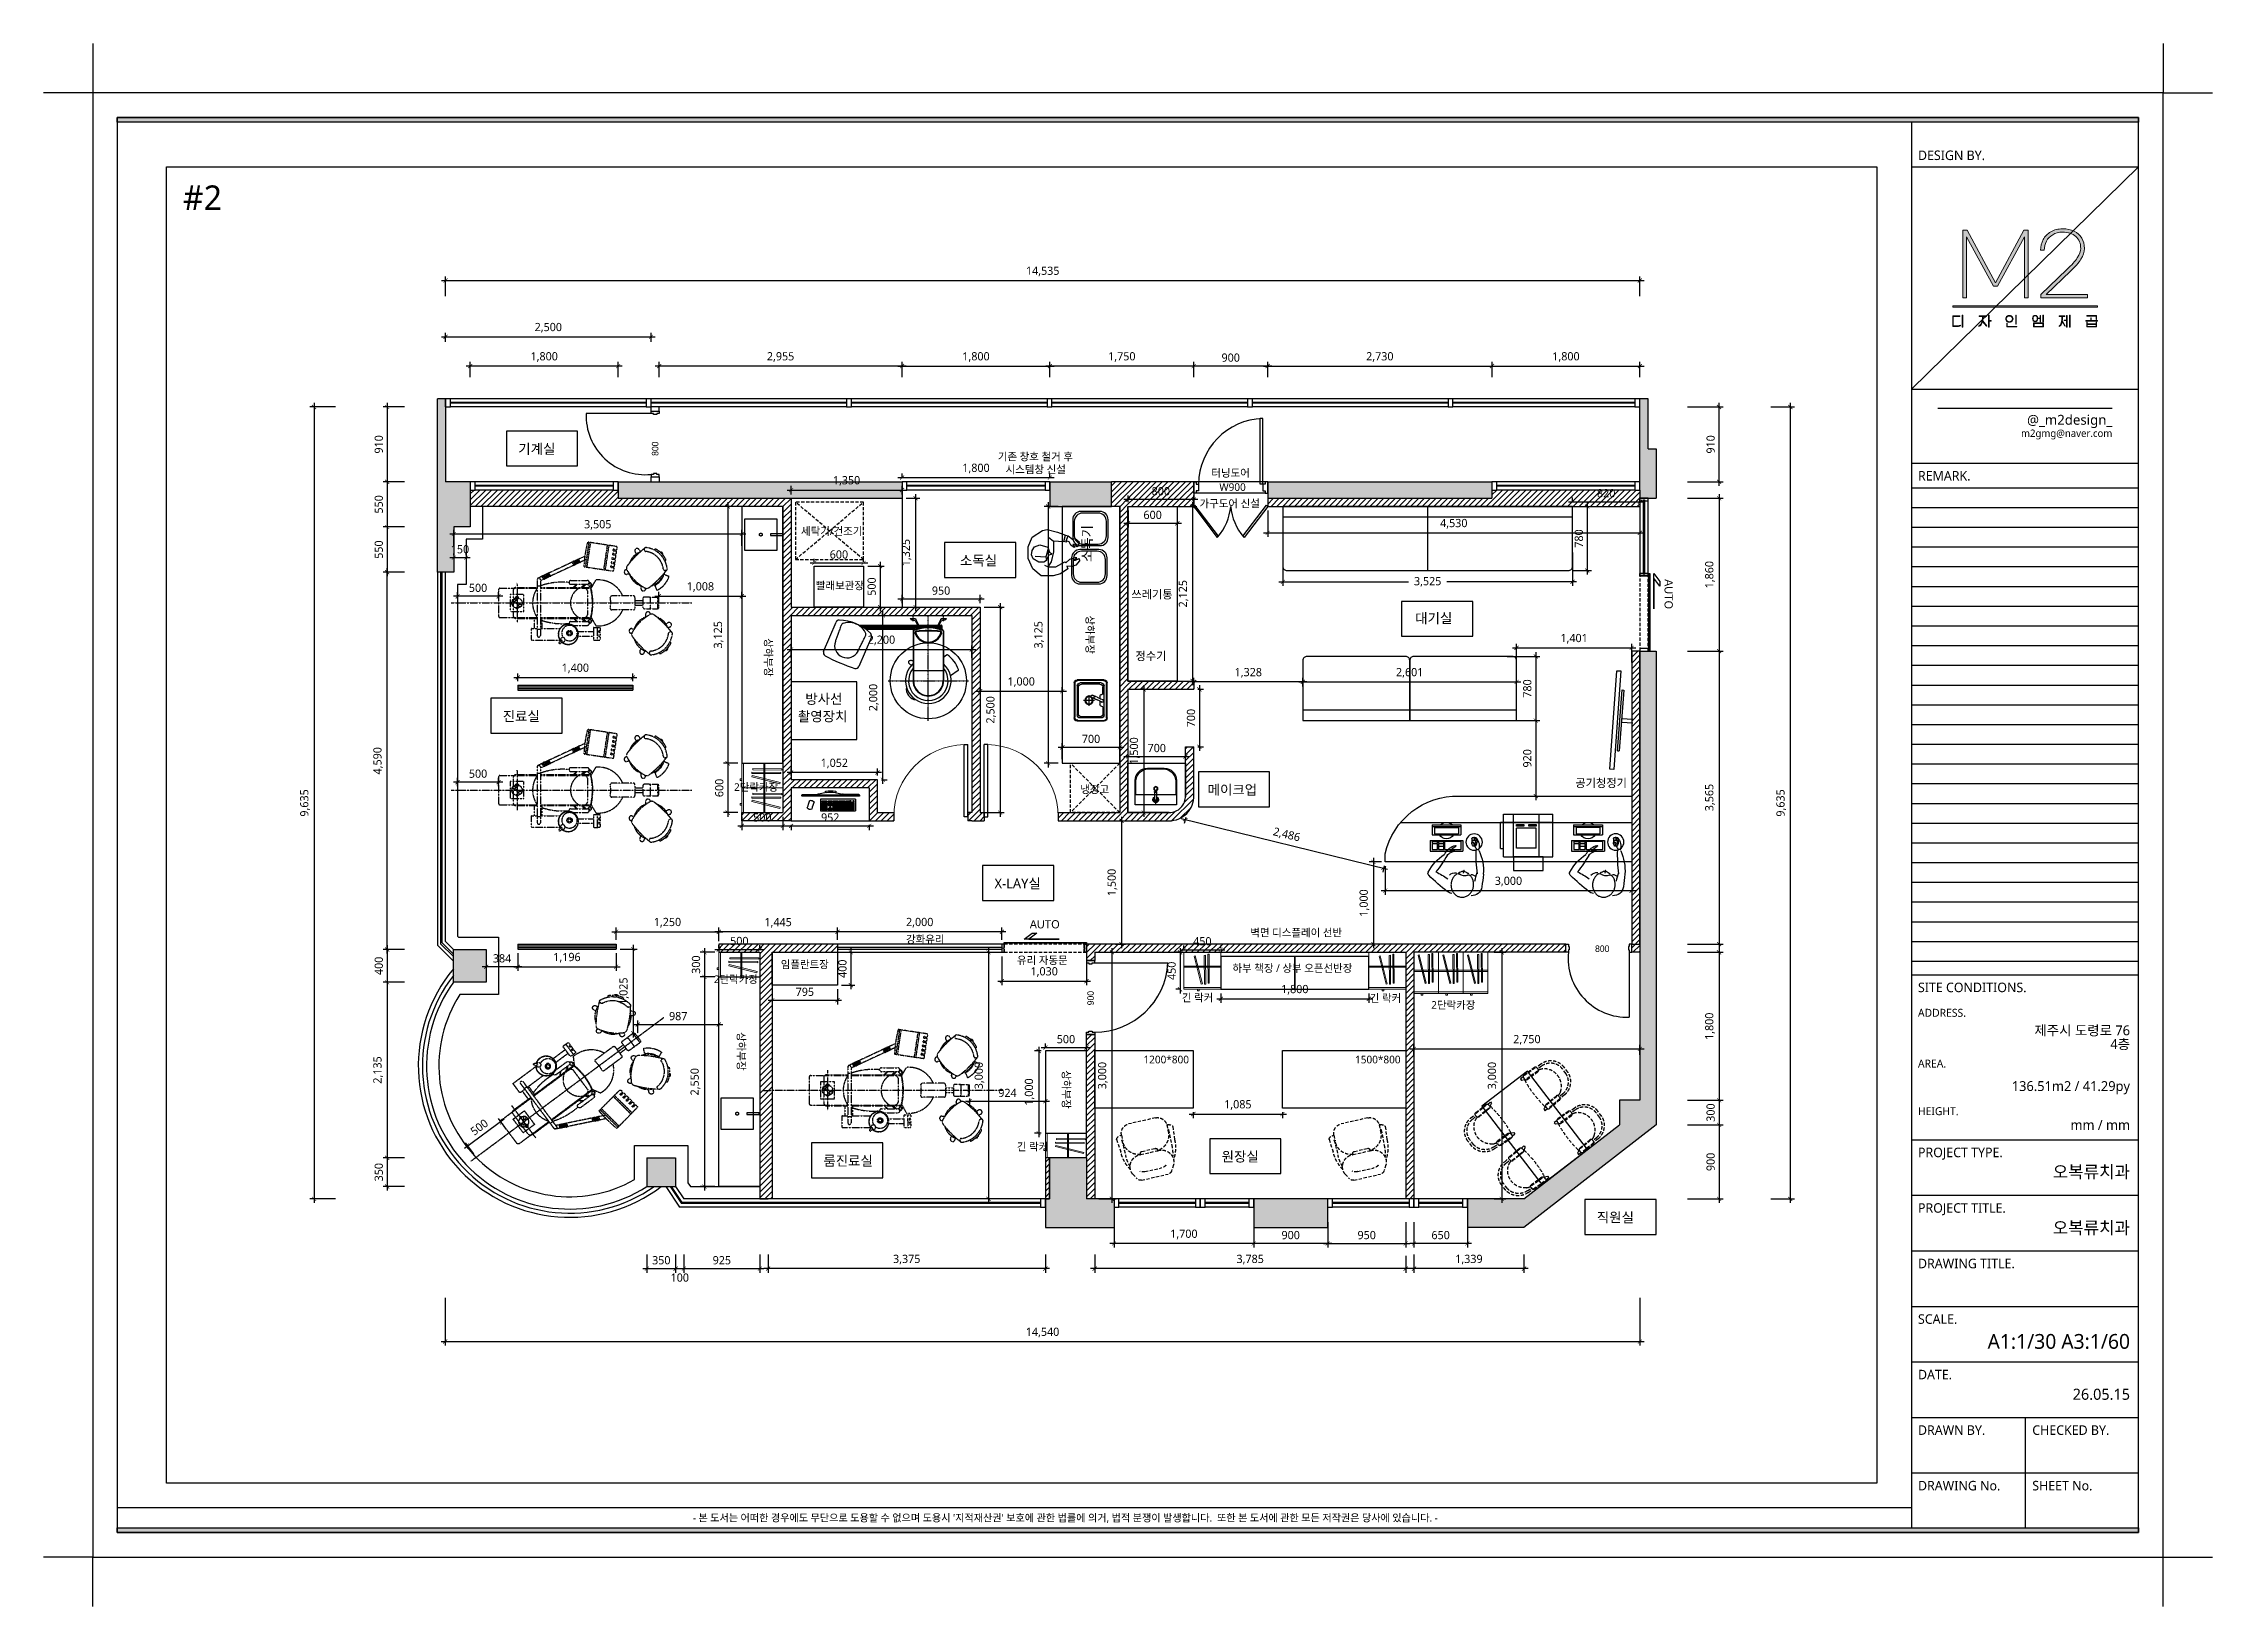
# Model space of a CAD drawing. Header units: metres. Extents: x 11578468 to 47831421, y -58341524 to -14256839.
# Drawn here: x 23689140 to 23715540, y -29169836 to -29150816 of the extents above; entities that cross this region are included whole.
import ezdxf
from ezdxf.enums import TextEntityAlignment as Align

# ---------------------------------------------------------------- set-up
doc = ezdxf.new("R2010")
doc.units = ezdxf.units.M
doc.header["$LTSCALE"] = 50
doc.header["$MEASUREMENT"] = 0
for name, pattern in [('CENTERX2', [4, 2.5, -0.5, 0.5, -0.5]), ('DASHED', [0.75, 0.5, -0.25]), ('DH-HID2', [1.2, 0.8, -0.4])]:
    doc.linetypes.add(name, pattern=pattern)
doc.layers.get('0').update_dxf_attribs({"linetype": 'CONTINUOUS'})
doc.layers.get('DEFPOINTS').update_dxf_attribs({"linetype": 'CONTINUOUS'})
for name, color, linetype in [('0-ELC TEXT', 7, 'CONTINUOUS'), ('0-LINE', 7, 'CONTINUOUS'), ('010活动家具', 7, 'CONTINUOUS'), ('02-WAL', 2, 'CONTINUOUS'), ('03-TEXT', 3, 'CONTINUOUS'), ('03-WAL NEW', 3, 'CONTINUOUS'), ('04_FUR', 6, 'CONTINUOUS'), ('06-FUR', 6, 'CONTINUOUS'), ('2.글자선', 60, 'CONTINUOUS'), ('3 가구-붙박이', 6, 'CONTINUOUS'), ('3.기호.계단선', 30, 'CONTINUOUS'), ('8', 8, 'CONTINUOUS'), ('9.가구', 13, 'CONTINUOUS'), ('_U+B808_U+C774_U+C5B4 2', 7, 'CONTINUOUS'), ('BLOCK', 1, 'CONTINUOUS'), ('C-WIN', 4, 'CONTINUOUS'), ('CO-BATH', 6, 'CONTINUOUS'), ('CO-DO-FR', 7, 'CONTINUOUS'), ('CO-DOOR', 8, 'CONTINUOUS'), ('CO-FURB-DN', 9, 'CONTINUOUS'), ('CURTWALL', 4, 'CONTINUOUS'), ('FORM(YOURNAME)-1', 1, 'CONTINUOUS'), ('FORM(YOURNAME)-11', 1, 'CONTINUOUS'), ('FU-FURM', 251, 'DH-HID2'), ('tc-03', 7, 'CONTINUOUS'), ('TEX', 7, 'CONTINUOUS'), ('wall', 3, 'CONTINUOUS'), ('WINDOW', 4, 'CONTINUOUS'), ('家具', 251, 'CONTINUOUS'), ('牙椅', 7, 'CONTINUOUS'), ('도면층4', 4, 'CONTINUOUS'), ('도면층5', 5, 'CONTINUOUS')]:
    doc.layers.add(name, color=color, linetype=linetype)
doc.layers.add('Arch', color=8, linetype='CONTINUOUS', lineweight=0)
doc.styles.add('HY 울릉도 L', font='malgun.ttf')
doc.styles.add('JT1', font='malgun.ttf')
doc.styles.add('W-TEXT2', font='Dotum.ttf')
doc.styles.add('YOURNAME', font='malgun.ttf')
doc.styles.add('돋움', font='Dotum.ttf')
doc.styles.add('맑은 고딕', font='malgun.ttf')
doc.styles.add('코레일둥고', font='malgun.ttf')
doc.dimstyles.new('사본 50', dxfattribs={"dimscale": 50, "dimtxt": 2, "dimasz": 1, "dimexe": 1, "dimexo": 1, "dimgap": 1, "dimtad": 1, "dimdec": 0, "dimrnd": 0.05, "dimdsep": 46, "dimlunit": 6, "dimtxsty": 'HY 울릉도 L', "dimblk": 'ARCHTICK', "dimcen": 2.5, "dimdle": 1, "dimclrd": 133, "dimclre": 133, "dimclrt": 30, "dimadec": 0, "dimazin": 0, "dimtfac": 1, "dimtdec": 0, "dimtix": 1, "dimtmove": 2, "dimatfit": 3, "dimldrblk": 'ARCHTICK', "dimfxl": 1, "dimlwd": -1, "dimlwe": -1, "dimarcsym": 0})
pattern_1 = [(45, (12209109.27, -14914715.34), (-35.35533906, 35.35533906), [])]

msp = doc.modelspace()

# ---------------------------------------------------------------- texts
at = {"layer": '0-ELC TEXT', "style": '맑은 고딕'}
for s, height, rotation, p in [('기존 창호 철거 후', 93.33, 360, (23701212.7, -29155843.9)), ('시스템창 신설', 93.33, 360, (23701216.7, -29156000.9)), ('터닝도어', 93.33, 360, (23703588.4, -29156042.9)), ('가구도어 신설', 93.33, 360, (23703577.4, -29156414.7)), ('W900', 93.33, 360, (23703612.4, -29156214.9)), ('세탁기/건조기', 93.33, 360, (23698734.1, -29156750.9)), ('빨래보관장', 93.33, 360, (23698834, -29157412.9)), ('상하부장', 93.33, 270, (23701878.1, -29158010.7)), ('상하부장', 93.33, 270, (23697964.1, -29158287.7)), ('2단락카장', 93.33, 360, (23697814.2, -29159864.9)), ('냉장고', 93.33, 360, (23701935.1, -29159891.9)), ('강화유리 ', 93.33, 360, (23699888.2, -29161716.9)), ('벽면 디스플레이 선반', 93.333, 360, (23704386.7, -29161635.9)), ('임플란트장', 93.33, 360, (23698406.3, -29162022.9)), ('유리 자동문', 93.33, 360, (23701297.4, -29161971.9)), ('2단락카장', 93.33, 360, (23697569.2, -29162202.9)), ('하부 책장 / 상부 오픈선반장', 93.333, 360, (23704340.8, -29162067.9)), ('긴 락커', 93.33, 360, (23703186.6, -29162427.9)), ('긴 락커', 93.33, 360, (23705473.5, -29162432.9)), ('2단락카장', 93.33, 360, (23706299.2, -29162515.9)), ('상하부장', 93.33, 270, (23697633.1, -29163079.7)), ('1200*800', 93.33, 360, (23702805.3, -29163179.7)), ('1500*800', 93.33, 360, (23705380.3, -29163179.7)), ('상하부장', 93.33, 270, (23701589.1, -29163544.7)), ('긴 락커', 93.33, 360, (23701178.3, -29164240.9))]:
    msp.add_text(s, height=height, rotation=rotation, dxfattribs=at).set_placement(p, align=Align.MIDDLE_CENTER)
at = {"layer": '0-ELC TEXT', "style": '코레일둥고'}
msp.add_text('공기청정기', height=100, dxfattribs=at).set_placement((23707784.4, -29159865.7))
at = {"layer": '03-TEXT', "color": 7, "style": '맑은 고딕'}
for s, p in [('쓰레기통', (23702381.2, -29157470.8)), ('정수기', (23702431.4, -29158220.8))]:
    msp.add_text(s, height=100, dxfattribs=at).set_placement(p, align=Align.TOP_LEFT)
at = {"layer": '2.글자선', "color": 8, "style": 'W-TEXT2'}
for s, p in [('800', (23696585.2, -29155747.4)), ('900', (23701884.6, -29162432.4))]:
    msp.add_text(s, height=80, rotation=90, dxfattribs=at).set_placement(p, align=Align.MIDDLE_CENTER)
msp.add_text('800', height=80, dxfattribs=at).set_placement((23708111.3, -29161831.3), align=Align.MIDDLE_CENTER)
at = {"layer": 'CO-DOOR', "color": 1, "style": '돋움'}
msp.add_text('AUTO', height=100, rotation=270, dxfattribs=at).set_placement((23708839.9, -29157516.1), align=Align.BOTTOM_CENTER)
msp.add_text('AUTO', height=100, dxfattribs=at).set_placement((23701326.1, -29161614), align=Align.BOTTOM_CENTER)
at = {"layer": 'TEX', "style": 'JT1'}
for s, height, p in [('#2', 300, (23690838.2, -29152844.3)), ('기계실', 120, (23694919.4, -29155810)), ('소독실', 120, (23700294.4, -29157168)), ('대기실', 120, (23705835.4, -29157870)), ('방사선', 120, (23698412.6, -29158852.3)), ('진료실', 120, (23694730.4, -29159062)), ('촬영장치', 120, (23698322.5, -29159064.3)), ('메이크업', 120, (23703309.4, -29159958)), ('X-LAY실', 120, (23700715.4, -29161097)), ('룸진료실', 120, (23698632.4, -29164471)), ('원장실', 120, (23703479.4, -29164421)), ('직원실', 120, (23708045.4, -29165160))]:
    msp.add_text(s, height=height, dxfattribs=at).set_placement(p)
at = {"layer": '家具', "style": 'JT1'}
msp.add_text('소독기', height=120, rotation=90, dxfattribs=at).set_placement((23701901.9, -29157127.7))

# ---------------------------------------------------------------- blocks, each defined once
blk = doc.blocks.new('block 34')
at = {"layer": '_U+B808_U+C774_U+C5B4 2'}
h = blk.add_hatch(color=35, dxfattribs=at)
h.dxf.hatch_style = 2
h.paths.add_polyline_path([(674.6, -105.53), (675.73, -105.53), (683.42, -119.69), (691.1, -105.53), (692.22, -105.53), (692.22, -123.82), (691.22, -123.82), (691.22, -107.31), (683.97, -120.67), (682.84, -120.67), (675.59, -107.31), (675.59, -123.82), (674.6, -123.82)])
h = blk.add_hatch(color=35, dxfattribs=at)
h.dxf.hatch_style = 2
edge = h.paths.add_edge_path()
edge.add_spline(control_points=[(704.68, -105.78), (705.57, -106.21), (706.25, -106.83), (706.73, -107.63), (707.21, -108.43), (707.45, -109.38), (707.45, -110.46), (707.45, -111.43), (707.14, -112.39), (706.53, -113.34), (705.92, -114.29), (704.98, -115.38), (703.7, -116.62), (703.7, -116.62), (697.12, -122.91), (697.12, -122.91), (697.12, -122.91), (708.26, -122.91), (708.26, -122.91), (708.26, -122.91), (708.26, -123.82), (708.26, -123.82), (708.26, -123.82), (695.66, -123.82), (695.66, -123.82), (695.66, -123.82), (695.66, -122.91), (695.66, -122.91), (695.66, -122.91), (702.73, -116.15), (702.73, -116.15), (703.99, -114.93), (704.93, -113.86), (705.54, -112.95), (706.15, -112.03), (706.45, -111.2), (706.45, -110.46), (706.45, -109.07), (706.01, -107.98), (705.12, -107.2), (704.23, -106.42), (703.05, -106.03), (701.57, -106.03), (700.53, -106.03), (699.64, -106.26), (698.89, -106.71), (698.15, -107.15), (697.57, -107.75), (697.18, -108.5), (696.79, -109.25), (696.59, -110.06), (696.59, -110.94), (696.59, -110.94), (695.59, -110.94), (695.59, -110.94), (695.59, -109.89), (695.83, -108.93), (696.3, -108.05), (696.77, -107.17), (697.46, -106.46), (698.36, -105.93), (699.26, -105.4), (700.33, -105.13), (701.57, -105.13), (702.76, -105.13), (703.79, -105.35), (704.68, -105.78)], knot_values=[0, 0, 0, 0, 1, 1, 1, 2, 2, 2, 3, 3, 3, 4, 4, 4, 5, 5, 5, 6, 6, 6, 7, 7, 7, 8, 8, 8, 9, 9, 9, 10, 10, 10, 11, 11, 11, 12, 12, 12, 13, 13, 13, 14, 14, 14, 15, 15, 15, 16, 16, 16, 17, 17, 17, 18, 18, 18, 19, 19, 19, 20, 20, 20, 21, 21, 21, 22, 22, 22, 22], degree=3, periodic=0)
at = {"layer": '_U+B808_U+C774_U+C5B4 2', "lineweight": 0}
blk.add_lwpolyline([(674.6, -105.53), (675.73, -105.53), (683.42, -119.69), (691.1, -105.53), (692.22, -105.53), (692.22, -123.82), (691.22, -123.82), (691.22, -107.31), (683.97, -120.67), (682.84, -120.67), (675.59, -107.31), (675.59, -123.82), (674.6, -123.82), (674.6, -105.53)], dxfattribs=at)
blk.add_open_spline([(704.68, -105.78), (705.57, -106.21), (706.25, -106.83), (706.73, -107.63), (707.21, -108.43), (707.45, -109.38), (707.45, -110.46), (707.45, -111.43), (707.14, -112.39), (706.53, -113.34), (705.92, -114.29), (704.98, -115.38), (703.7, -116.62), (703.7, -116.62), (697.12, -122.91), (697.12, -122.91), (697.12, -122.91), (708.26, -122.91), (708.26, -122.91), (708.26, -122.91), (708.26, -123.82), (708.26, -123.82), (708.26, -123.82), (695.66, -123.82), (695.66, -123.82), (695.66, -123.82), (695.66, -122.91), (695.66, -122.91), (695.66, -122.91), (702.73, -116.15), (702.73, -116.15), (703.99, -114.93), (704.93, -113.86), (705.54, -112.95), (706.15, -112.03), (706.45, -111.2), (706.45, -110.46), (706.45, -109.07), (706.01, -107.98), (705.12, -107.2), (704.23, -106.42), (703.05, -106.03), (701.57, -106.03), (700.53, -106.03), (699.64, -106.26), (698.89, -106.71), (698.15, -107.15), (697.57, -107.75), (697.18, -108.5), (696.79, -109.25), (696.59, -110.06), (696.59, -110.94), (696.59, -110.94), (695.59, -110.94), (695.59, -110.94), (695.59, -109.89), (695.83, -108.93), (696.3, -108.05), (696.77, -107.17), (697.46, -106.46), (698.36, -105.93), (699.26, -105.4), (700.33, -105.13), (701.57, -105.13), (702.76, -105.13), (703.79, -105.35), (704.68, -105.78)], degree=3, knots=[0, 0, 0, 0, 1, 1, 1, 2, 2, 2, 3, 3, 3, 4, 4, 4, 5, 5, 5, 6, 6, 6, 7, 7, 7, 8, 8, 8, 9, 9, 9, 10, 10, 10, 11, 11, 11, 12, 12, 12, 13, 13, 13, 14, 14, 14, 15, 15, 15, 16, 16, 16, 17, 17, 17, 18, 18, 18, 19, 19, 19, 20, 20, 20, 21, 21, 21, 22, 22, 22, 22], dxfattribs=at)
blk = doc.blocks.new('block 35')
at = {"layer": '_U+B808_U+C774_U+C5B4 2'}
h = blk.add_hatch(color=35, dxfattribs=at)
h.dxf.hatch_style = 2
edge = h.paths.add_edge_path()
edge.add_spline(control_points=[(673.72, -128.8), (673.72, -128.8), (672, -128.8), (672, -128.8), (672, -128.8), (672, -131.36), (672, -131.36), (672, -131.36), (673.14, -131.36), (673.14, -131.36), (673.29, -131.36), (673.44, -131.34), (673.6, -131.31), (673.75, -131.28), (673.88, -131.24), (673.98, -131.2), (673.98, -131.2), (673.98, -131.35), (673.98, -131.35), (673.88, -131.4), (673.75, -131.44), (673.6, -131.47), (673.45, -131.49), (673.3, -131.51), (673.14, -131.51), (673.14, -131.51), (671.83, -131.51), (671.83, -131.51), (671.83, -131.51), (671.83, -128.65), (671.83, -128.65), (671.83, -128.65), (673.72, -128.65), (673.72, -128.65), (673.72, -128.65), (673.72, -128.8), (673.72, -128.8)], knot_values=[0, 0, 0, 0, 1, 1, 1, 2, 2, 2, 3, 3, 3, 4, 4, 4, 5, 5, 5, 6, 6, 6, 7, 7, 7, 8, 8, 8, 9, 9, 9, 10, 10, 10, 11, 11, 11, 12, 12, 12, 12], degree=3, periodic=0)
h.paths.add_polyline_path([(674.54, -131.73), (674.38, -131.74), (674.38, -128.5), (674.54, -128.5)])
h = blk.add_hatch(color=35, dxfattribs=at)
h.dxf.hatch_style = 2
edge = h.paths.add_edge_path()
edge.add_spline(control_points=[(679.96, -130.01), (679.96, -130.01), (681.09, -131.37), (681.09, -131.37), (681.09, -131.37), (680.96, -131.47), (680.96, -131.47), (680.96, -131.47), (679.92, -130.19), (679.92, -130.19), (679.82, -130.57), (679.69, -130.87), (679.52, -131.09), (679.35, -131.32), (679.14, -131.46), (678.9, -131.51), (678.9, -131.51), (678.9, -131.36), (678.9, -131.36), (679.11, -131.3), (679.3, -131.16), (679.45, -130.93), (679.6, -130.7), (679.71, -130.39), (679.79, -130.03), (679.86, -129.66), (679.91, -129.25), (679.91, -128.8), (679.91, -128.8), (678.97, -128.8), (678.97, -128.8), (678.97, -128.8), (678.97, -128.65), (678.97, -128.65), (678.97, -128.65), (681, -128.65), (681, -128.65), (681, -128.65), (681, -128.8), (681, -128.8), (681, -128.8), (680.07, -128.8), (680.07, -128.8), (680.06, -129.26), (680.03, -129.66), (679.96, -130.01)], knot_values=[0, 0, 0, 0, 1, 1, 1, 2, 2, 2, 3, 3, 3, 4, 4, 4, 5, 5, 5, 6, 6, 6, 7, 7, 7, 8, 8, 8, 9, 9, 9, 10, 10, 10, 11, 11, 11, 12, 12, 12, 13, 13, 13, 14, 14, 14, 15, 15, 15, 15], degree=3, periodic=0)
h.paths.add_polyline_path([(682.21, -130.06), (681.69, -130.06), (681.69, -131.73), (681.54, -131.73), (681.54, -128.5), (681.69, -128.5), (681.69, -129.92), (682.21, -129.92)])
h = blk.add_hatch(color=35, dxfattribs=at)
h.dxf.hatch_style = 2
edge = h.paths.add_edge_path()
edge.add_spline(control_points=[(687.69, -128.68), (687.84, -128.76), (687.95, -128.87), (688.03, -129.01), (688.11, -129.15), (688.15, -129.3), (688.15, -129.47), (688.15, -129.64), (688.11, -129.8), (688.03, -129.94), (687.95, -130.08), (687.84, -130.19), (687.69, -130.27), (687.54, -130.35), (687.36, -130.39), (687.15, -130.39), (686.95, -130.39), (686.77, -130.35), (686.62, -130.27), (686.47, -130.19), (686.36, -130.08), (686.28, -129.94), (686.2, -129.8), (686.16, -129.64), (686.16, -129.47), (686.16, -129.3), (686.2, -129.15), (686.28, -129.01), (686.36, -128.87), (686.47, -128.76), (686.62, -128.68), (686.77, -128.6), (686.95, -128.56), (687.15, -128.56), (687.36, -128.56), (687.54, -128.6), (687.69, -128.68)], knot_values=[0, 0, 0, 0, 1, 1, 1, 2, 2, 2, 3, 3, 3, 4, 4, 4, 5, 5, 5, 6, 6, 6, 7, 7, 7, 8, 8, 8, 9, 9, 9, 10, 10, 10, 11, 11, 11, 12, 12, 12, 12], degree=3, periodic=0)
edge = h.paths.add_edge_path()
edge.add_spline(control_points=[(686.72, -128.79), (686.59, -128.86), (686.49, -128.95), (686.43, -129.07), (686.36, -129.18), (686.32, -129.32), (686.32, -129.47), (686.32, -129.63), (686.36, -129.76), (686.43, -129.88), (686.49, -130), (686.59, -130.09), (686.72, -130.15), (686.84, -130.22), (686.99, -130.25), (687.15, -130.25), (687.32, -130.25), (687.46, -130.22), (687.59, -130.15), (687.72, -130.09), (687.81, -130), (687.88, -129.88), (687.95, -129.76), (687.98, -129.63), (687.98, -129.47), (687.98, -129.32), (687.95, -129.18), (687.88, -129.07), (687.81, -128.95), (687.72, -128.86), (687.59, -128.79), (687.46, -128.73), (687.32, -128.7), (687.15, -128.7), (686.99, -128.7), (686.84, -128.73), (686.72, -128.79)], knot_values=[0, 0, 0, 0, 1, 1, 1, 2, 2, 2, 3, 3, 3, 4, 4, 4, 5, 5, 5, 6, 6, 6, 7, 7, 7, 8, 8, 8, 9, 9, 9, 10, 10, 10, 11, 11, 11, 12, 12, 12, 12], degree=3, periodic=0)
h.paths.add_polyline_path([(686.6, -131.51), (689.15, -131.51), (689.15, -131.66), (686.44, -131.66), (686.44, -130.66), (686.6, -130.66)])
h.paths.add_polyline_path([(689.03, -130.91), (688.87, -130.91), (688.87, -128.5), (689.03, -128.5)])
h = blk.add_hatch(color=35, dxfattribs=at)
h.dxf.hatch_style = 2
edge = h.paths.add_edge_path()
edge.add_spline(control_points=[(694.67, -130), (694.55, -130.16), (694.37, -130.23), (694.14, -130.23), (693.91, -130.23), (693.73, -130.16), (693.61, -130), (693.48, -129.84), (693.42, -129.64), (693.42, -129.39), (693.42, -129.14), (693.48, -128.94), (693.61, -128.78), (693.73, -128.62), (693.91, -128.54), (694.14, -128.54), (694.35, -128.54), (694.51, -128.61), (694.63, -128.74), (694.75, -128.87), (694.83, -129.04), (694.85, -129.25), (694.85, -129.25), (695.45, -129.25), (695.45, -129.25), (695.45, -129.25), (695.45, -128.52), (695.45, -128.52), (695.45, -128.52), (695.61, -128.52), (695.61, -128.52), (695.61, -128.52), (695.61, -130.29), (695.61, -130.29), (695.61, -130.29), (695.45, -130.29), (695.45, -130.29), (695.45, -130.29), (695.45, -129.4), (695.45, -129.4), (695.45, -129.4), (694.86, -129.4), (694.86, -129.4), (694.85, -129.64), (694.79, -129.85), (694.67, -130)], knot_values=[0, 0, 0, 0, 1, 1, 1, 2, 2, 2, 3, 3, 3, 4, 4, 4, 5, 5, 5, 6, 6, 6, 7, 7, 7, 8, 8, 8, 9, 9, 9, 10, 10, 10, 11, 11, 11, 12, 12, 12, 13, 13, 13, 14, 14, 14, 15, 15, 15, 15], degree=3, periodic=0)
edge = h.paths.add_edge_path()
edge.add_spline(control_points=[(693.73, -129.9), (693.83, -130.03), (693.97, -130.09), (694.14, -130.09), (694.31, -130.09), (694.45, -130.03), (694.55, -129.9), (694.65, -129.78), (694.7, -129.61), (694.7, -129.39), (694.7, -129.17), (694.65, -129), (694.55, -128.87), (694.45, -128.75), (694.31, -128.69), (694.14, -128.69), (693.97, -128.69), (693.83, -128.75), (693.73, -128.87), (693.63, -129), (693.58, -129.17), (693.58, -129.39), (693.58, -129.61), (693.63, -129.78), (693.73, -129.9)], knot_values=[0, 0, 0, 0, 1, 1, 1, 2, 2, 2, 3, 3, 3, 4, 4, 4, 5, 5, 5, 6, 6, 6, 7, 7, 7, 8, 8, 8, 8], degree=3, periodic=0)
h.paths.add_polyline_path([(693.69, -130.55), (696.36, -130.55), (696.36, -131.66), (693.69, -131.66)])
h.paths.add_polyline_path([(693.85, -131.51), (696.2, -131.51), (696.2, -130.7), (693.85, -130.7)])
h.paths.add_polyline_path([(696.36, -128.5), (696.36, -130.32), (696.2, -130.32), (696.2, -128.5)])
h = blk.add_hatch(color=35, dxfattribs=at)
h.dxf.hatch_style = 2
edge = h.paths.add_edge_path()
edge.add_spline(control_points=[(701.46, -129.93), (701.46, -129.93), (702.28, -131.39), (702.28, -131.39), (702.28, -131.39), (702.15, -131.47), (702.15, -131.47), (702.15, -131.47), (701.43, -130.17), (701.43, -130.17), (701.3, -130.94), (701.03, -131.39), (700.63, -131.51), (700.63, -131.51), (700.63, -131.35), (700.63, -131.35), (700.88, -131.26), (701.06, -130.99), (701.18, -130.55), (701.3, -130.1), (701.37, -129.52), (701.37, -128.8), (701.37, -128.8), (700.67, -128.8), (700.67, -128.8), (700.67, -128.8), (700.67, -128.65), (700.67, -128.65), (700.67, -128.65), (702.19, -128.65), (702.19, -128.65), (702.19, -128.65), (702.19, -128.8), (702.19, -128.8), (702.19, -128.8), (701.53, -128.8), (701.53, -128.8), (701.52, -129.25), (701.5, -129.63), (701.46, -129.93)], knot_values=[0, 0, 0, 0, 1, 1, 1, 2, 2, 2, 3, 3, 3, 4, 4, 4, 5, 5, 5, 6, 6, 6, 7, 7, 7, 8, 8, 8, 9, 9, 9, 10, 10, 10, 11, 11, 11, 12, 12, 12, 13, 13, 13, 13], degree=3, periodic=0)
h.paths.add_polyline_path([(702.59, -128.52), (702.75, -128.52), (702.75, -131.68), (702.59, -131.68), (702.59, -129.95), (702, -129.95), (702, -129.8), (702.59, -129.8)])
h.paths.add_polyline_path([(703.61, -128.5), (703.61, -131.73), (703.45, -131.73), (703.45, -128.5)])
h = blk.add_hatch(color=35, dxfattribs=at)
h.dxf.hatch_style = 2
h.paths.add_polyline_path([(711.02, -129.93), (711.02, -130.07), (707.82, -130.07), (707.82, -129.93), (709.16, -129.93), (709.16, -129.2), (709.32, -129.2), (709.32, -129.93)])
h.paths.add_polyline_path([(710.61, -128.72), (708.07, -128.72), (708.07, -128.57), (710.77, -128.57), (710.77, -129.64), (710.61, -129.64)])
h.paths.add_polyline_path([(710.61, -130.36), (710.77, -130.36), (710.77, -131.66), (708.08, -131.66), (708.08, -130.36), (708.24, -130.36), (708.24, -130.83), (710.61, -130.83)])
h.paths.add_polyline_path([(710.61, -131.52), (710.61, -130.97), (708.24, -130.97), (708.24, -131.52)])
at = {"layer": '_U+B808_U+C774_U+C5B4 2', "lineweight": 0}
for points in [[(674.54, -131.73), (674.38, -131.74), (674.38, -128.5), (674.54, -128.5), (674.54, -131.73)], [(682.21, -130.06), (681.69, -130.06), (681.69, -131.73), (681.54, -131.73), (681.54, -128.5), (681.69, -128.5), (681.69, -129.92), (682.21, -129.92), (682.21, -130.06)], [(689.03, -130.91), (688.87, -130.91), (688.87, -128.5), (689.03, -128.5), (689.03, -130.91)], [(696.36, -128.5), (696.36, -130.32), (696.2, -130.32), (696.2, -128.5), (696.36, -128.5)], [(702.59, -128.52), (702.75, -128.52), (702.75, -131.68), (702.59, -131.68), (702.59, -129.95), (702, -129.95), (702, -129.8), (702.59, -129.8), (702.59, -128.52)], [(703.61, -128.5), (703.61, -131.73), (703.45, -131.73), (703.45, -128.5), (703.61, -128.5)], [(710.61, -128.72), (708.07, -128.72), (708.07, -128.57), (710.77, -128.57), (710.77, -129.64), (710.61, -129.64), (710.61, -128.72)], [(686.6, -131.51), (689.15, -131.51), (689.15, -131.66), (686.44, -131.66), (686.44, -130.66), (686.6, -130.66), (686.6, -131.51)], [(693.69, -130.55), (696.36, -130.55), (696.36, -131.66), (693.69, -131.66), (693.69, -130.55)], [(693.85, -131.51), (696.2, -131.51), (696.2, -130.7), (693.85, -130.7), (693.85, -131.51)], [(711.02, -129.93), (711.02, -130.07), (707.82, -130.07), (707.82, -129.93), (709.16, -129.93), (709.16, -129.2), (709.32, -129.2), (709.32, -129.93), (711.02, -129.93)], [(710.61, -130.36), (710.77, -130.36), (710.77, -131.66), (708.08, -131.66), (708.08, -130.36), (708.24, -130.36), (708.24, -130.83), (710.61, -130.83), (710.61, -130.36)], [(710.61, -131.52), (710.61, -130.97), (708.24, -130.97), (708.24, -131.52), (710.61, -131.52)]]:
    blk.add_lwpolyline(points, dxfattribs=at)
for points, knots in [([(673.72, -128.8), (673.72, -128.8), (672, -128.8), (672, -128.8), (672, -128.8), (672, -131.36), (672, -131.36), (672, -131.36), (673.14, -131.36), (673.14, -131.36), (673.29, -131.36), (673.44, -131.34), (673.6, -131.31), (673.75, -131.28), (673.88, -131.24), (673.98, -131.2), (673.98, -131.2), (673.98, -131.35), (673.98, -131.35), (673.88, -131.4), (673.75, -131.44), (673.6, -131.47), (673.45, -131.49), (673.3, -131.51), (673.14, -131.51), (673.14, -131.51), (671.83, -131.51), (671.83, -131.51), (671.83, -131.51), (671.83, -128.65), (671.83, -128.65), (671.83, -128.65), (673.72, -128.65), (673.72, -128.65), (673.72, -128.65), (673.72, -128.8), (673.72, -128.8)], [0, 0, 0, 0, 1, 1, 1, 2, 2, 2, 3, 3, 3, 4, 4, 4, 5, 5, 5, 6, 6, 6, 7, 7, 7, 8, 8, 8, 9, 9, 9, 10, 10, 10, 11, 11, 11, 12, 12, 12, 12]), ([(679.96, -130.01), (679.96, -130.01), (681.09, -131.37), (681.09, -131.37), (681.09, -131.37), (680.96, -131.47), (680.96, -131.47), (680.96, -131.47), (679.92, -130.19), (679.92, -130.19), (679.82, -130.57), (679.69, -130.87), (679.52, -131.09), (679.35, -131.32), (679.14, -131.46), (678.9, -131.51), (678.9, -131.51), (678.9, -131.36), (678.9, -131.36), (679.11, -131.3), (679.3, -131.16), (679.45, -130.93), (679.6, -130.7), (679.71, -130.39), (679.79, -130.03), (679.86, -129.66), (679.91, -129.25), (679.91, -128.8), (679.91, -128.8), (678.97, -128.8), (678.97, -128.8), (678.97, -128.8), (678.97, -128.65), (678.97, -128.65), (678.97, -128.65), (681, -128.65), (681, -128.65), (681, -128.65), (681, -128.8), (681, -128.8), (681, -128.8), (680.07, -128.8), (680.07, -128.8), (680.06, -129.26), (680.03, -129.66), (679.96, -130.01)], [0, 0, 0, 0, 1, 1, 1, 2, 2, 2, 3, 3, 3, 4, 4, 4, 5, 5, 5, 6, 6, 6, 7, 7, 7, 8, 8, 8, 9, 9, 9, 10, 10, 10, 11, 11, 11, 12, 12, 12, 13, 13, 13, 14, 14, 14, 15, 15, 15, 15]), ([(687.69, -128.68), (687.84, -128.76), (687.95, -128.87), (688.03, -129.01), (688.11, -129.15), (688.15, -129.3), (688.15, -129.47), (688.15, -129.64), (688.11, -129.8), (688.03, -129.94), (687.95, -130.08), (687.84, -130.19), (687.69, -130.27), (687.54, -130.35), (687.36, -130.39), (687.15, -130.39), (686.95, -130.39), (686.77, -130.35), (686.62, -130.27), (686.47, -130.19), (686.36, -130.08), (686.28, -129.94), (686.2, -129.8), (686.16, -129.64), (686.16, -129.47), (686.16, -129.3), (686.2, -129.15), (686.28, -129.01), (686.36, -128.87), (686.47, -128.76), (686.62, -128.68), (686.77, -128.6), (686.95, -128.56), (687.15, -128.56), (687.36, -128.56), (687.54, -128.6), (687.69, -128.68)], [0, 0, 0, 0, 1, 1, 1, 2, 2, 2, 3, 3, 3, 4, 4, 4, 5, 5, 5, 6, 6, 6, 7, 7, 7, 8, 8, 8, 9, 9, 9, 10, 10, 10, 11, 11, 11, 12, 12, 12, 12]), ([(686.72, -128.79), (686.59, -128.86), (686.49, -128.95), (686.43, -129.07), (686.36, -129.18), (686.32, -129.32), (686.32, -129.47), (686.32, -129.63), (686.36, -129.76), (686.43, -129.88), (686.49, -130), (686.59, -130.09), (686.72, -130.15), (686.84, -130.22), (686.99, -130.25), (687.15, -130.25), (687.32, -130.25), (687.46, -130.22), (687.59, -130.15), (687.72, -130.09), (687.81, -130), (687.88, -129.88), (687.95, -129.76), (687.98, -129.63), (687.98, -129.47), (687.98, -129.32), (687.95, -129.18), (687.88, -129.07), (687.81, -128.95), (687.72, -128.86), (687.59, -128.79), (687.46, -128.73), (687.32, -128.7), (687.15, -128.7), (686.99, -128.7), (686.84, -128.73), (686.72, -128.79)], [0, 0, 0, 0, 1, 1, 1, 2, 2, 2, 3, 3, 3, 4, 4, 4, 5, 5, 5, 6, 6, 6, 7, 7, 7, 8, 8, 8, 9, 9, 9, 10, 10, 10, 11, 11, 11, 12, 12, 12, 12]), ([(694.67, -130), (694.55, -130.16), (694.37, -130.23), (694.14, -130.23), (693.91, -130.23), (693.73, -130.16), (693.61, -130), (693.48, -129.84), (693.42, -129.64), (693.42, -129.39), (693.42, -129.14), (693.48, -128.94), (693.61, -128.78), (693.73, -128.62), (693.91, -128.54), (694.14, -128.54), (694.35, -128.54), (694.51, -128.61), (694.63, -128.74), (694.75, -128.87), (694.83, -129.04), (694.85, -129.25), (694.85, -129.25), (695.45, -129.25), (695.45, -129.25), (695.45, -129.25), (695.45, -128.52), (695.45, -128.52), (695.45, -128.52), (695.61, -128.52), (695.61, -128.52), (695.61, -128.52), (695.61, -130.29), (695.61, -130.29), (695.61, -130.29), (695.45, -130.29), (695.45, -130.29), (695.45, -130.29), (695.45, -129.4), (695.45, -129.4), (695.45, -129.4), (694.86, -129.4), (694.86, -129.4), (694.85, -129.64), (694.79, -129.85), (694.67, -130)], [0, 0, 0, 0, 1, 1, 1, 2, 2, 2, 3, 3, 3, 4, 4, 4, 5, 5, 5, 6, 6, 6, 7, 7, 7, 8, 8, 8, 9, 9, 9, 10, 10, 10, 11, 11, 11, 12, 12, 12, 13, 13, 13, 14, 14, 14, 15, 15, 15, 15]), ([(693.73, -129.9), (693.83, -130.03), (693.97, -130.09), (694.14, -130.09), (694.31, -130.09), (694.45, -130.03), (694.55, -129.9), (694.65, -129.78), (694.7, -129.61), (694.7, -129.39), (694.7, -129.17), (694.65, -129), (694.55, -128.87), (694.45, -128.75), (694.31, -128.69), (694.14, -128.69), (693.97, -128.69), (693.83, -128.75), (693.73, -128.87), (693.63, -129), (693.58, -129.17), (693.58, -129.39), (693.58, -129.61), (693.63, -129.78), (693.73, -129.9)], [0, 0, 0, 0, 1, 1, 1, 2, 2, 2, 3, 3, 3, 4, 4, 4, 5, 5, 5, 6, 6, 6, 7, 7, 7, 8, 8, 8, 8]), ([(701.46, -129.93), (701.46, -129.93), (702.28, -131.39), (702.28, -131.39), (702.28, -131.39), (702.15, -131.47), (702.15, -131.47), (702.15, -131.47), (701.43, -130.17), (701.43, -130.17), (701.3, -130.94), (701.03, -131.39), (700.63, -131.51), (700.63, -131.51), (700.63, -131.35), (700.63, -131.35), (700.88, -131.26), (701.06, -130.99), (701.18, -130.55), (701.3, -130.1), (701.37, -129.52), (701.37, -128.8), (701.37, -128.8), (700.67, -128.8), (700.67, -128.8), (700.67, -128.8), (700.67, -128.65), (700.67, -128.65), (700.67, -128.65), (702.19, -128.65), (702.19, -128.65), (702.19, -128.65), (702.19, -128.8), (702.19, -128.8), (702.19, -128.8), (701.53, -128.8), (701.53, -128.8), (701.52, -129.25), (701.5, -129.63), (701.46, -129.93)], [0, 0, 0, 0, 1, 1, 1, 2, 2, 2, 3, 3, 3, 4, 4, 4, 5, 5, 5, 6, 6, 6, 7, 7, 7, 8, 8, 8, 9, 9, 9, 10, 10, 10, 11, 11, 11, 12, 12, 12, 13, 13, 13, 13])]:
    blk.add_open_spline(points, degree=3, knots=knots, dxfattribs=at)
blk = doc.blocks.new('block 33')
at = {"layer": '_U+B808_U+C774_U+C5B4 2'}
for name in ['block 34', 'block 35']:
    blk.add_blockref(name, (0, 0), dxfattribs=at)
blk = doc.blocks.new('block 32')
at = {"layer": '_U+B808_U+C774_U+C5B4 2'}
h = blk.add_hatch(color=35, dxfattribs=at)
h.dxf.hatch_style = 2
h.paths.add_polyline_path([(711.02, -126.32), (671.83, -126.32), (671.83, -125.91), (711.02, -125.91)])
at = {"layer": '_U+B808_U+C774_U+C5B4 2', "lineweight": 0}
blk.add_lwpolyline([(711.02, -126.32), (671.83, -126.32), (671.83, -125.91), (711.02, -125.91), (711.02, -126.32)], dxfattribs=at)
at = {"layer": '_U+B808_U+C774_U+C5B4 2'}
blk.add_blockref('block 33', (0, 0), dxfattribs=at)
blk = doc.blocks.new('FORM-ELEVATION')
at = {"layer": 'FORM(YOURNAME)-11'}
h = blk.add_hatch(color=256, dxfattribs=at)
h.dxf.hatch_style = 1
h.paths.add_polyline_path([(-10309, 35708), (71691, 35708), (71691, 35508), (-10309, 35508)])
h.paths.add_polyline_path([(-10309, -21492), (71691, -21492), (71691, -21692), (-10309, -21692)])
at = {"layer": 'DEFPOINTS', "color": 158}
for p, q in [((62481, 35508), (62481, -21492)), ((62481, 33708), (71691, 33708)), ((62481, 24686), (71691, 33708)), ((62481, 24686), (71691, 24686)), ((62481, 20686), (71691, 20686)), ((62481, 19886), (71691, 19886)), ((62481, 19086), (71691, 19086)), ((62481, 18286), (71691, 18286)), ((62481, 17486), (71691, 17486)), ((62481, 16686), (71691, 16686)), ((62481, 15886), (71691, 15886)), ((62481, 15086), (71691, 15086)), ((62481, 14286), (71691, 14286)), ((62481, 13486), (71691, 13486)), ((62481, 12686), (71691, 12686)), ((62481, 11886), (71691, 11886)), ((62481, 11086), (71691, 11086)), ((62481, 10286), (71691, 10286)), ((62481, 9486), (71691, 9486)), ((62481, 8686), (71691, 8686)), ((62481, 7886), (71691, 7886)), ((62481, 7086), (71691, 7086)), ((62481, 6286), (71691, 6286)), ((62481, 5486), (71691, 5486)), ((62481, 4686), (71691, 4686)), ((62481, 3886), (71691, 3886)), ((62481, 3086), (71691, 3086)), ((62481, 2286), (71691, 2286)), ((62481, 1486), (71691, 1486)), ((62481, -20692), (-10309, -20692))]:
    blk.add_line(p, q, dxfattribs=at)
at = {"layer": 'DEFPOINTS', "color": 1}
for points in [[(-11309, 38708), (-11309, 36708), (-13309, 36708)], [(72691, 38708), (72691, 36708), (74691, 36708)], [(-11309, -24692), (-11309, -22692), (-13309, -22692)], [(72691, -24692), (72691, -22692), (74691, -22692)]]:
    blk.add_lwpolyline(points, dxfattribs=at)
at = {"layer": 'DEFPOINTS', "color": 158}
blk.add_lwpolyline([(-10309, -21692), (71691, -21692), (71691, 35708), (-10309, 35708)], close=True, dxfattribs=at)
at = {"layer": 'DEFPOINTS'}
blk.add_lwpolyline([(-8309, 33708), (61071, 33708), (61071, -19692), (-8309, -19692)], close=True, dxfattribs=at)
at = {"layer": 'FORM(YOURNAME)-11', "color": 251}
blk.add_line((63550, 23916), (70622, 23916), dxfattribs=at)
at = {"layer": 'FORM(YOURNAME)-11', "color": 14}
for p, q in [((62481, 21686), (71691, 21686)), ((62481, 937), (71691, 937)), ((62481, -5756), (71691, -5756)), ((62481, -8009), (71691, -8009)), ((62481, -10261), (71691, -10261)), ((62481, -12514), (71691, -12514)), ((62481, -14766), (71691, -14766)), ((62481, -17019), (71691, -17019)), ((67086, -17019), (67086, -21492)), ((62481, -19271), (71691, -19271))]:
    blk.add_line(p, q, dxfattribs=at)
at = {"layer": 'FORM(YOURNAME)-11', "color": 250}
blk.add_lwpolyline([(-11309, -22692), (72691, -22692), (72691, 36708), (-11309, 36708)], close=True, dxfattribs=at)
at = {"layer": 'FORM(YOURNAME)-11'}
for points in [[(-10309, 35708), (71691, 35708), (71691, 35508), (-10309, 35508)], [(-10309, -21492), (71691, -21492), (71691, -21692), (-10309, -21692)]]:
    blk.add_lwpolyline(points, close=True, dxfattribs=at)
at = {"layer": '_U+B808_U+C774_U+C5B4 2', "xscale": 150, "yscale": 150, "zscale": 150}
blk.add_blockref('block 32', (-36628, 46957), dxfattribs=at)
at = {"layer": 'FORM(YOURNAME)-11', "color": 14, "style": 'YOURNAME'}
for s, height, p in [('DESIGN BY.', 386.1, (62739, 34170)), ('REMARK.', 386.1, (62739, 21172)), ('SITE CONDITIONS.', 386.14, (62739, 422)), ('PROJECT TYPE.', 386.14, (62739, -6271)), ('PROJECT TITLE.', 386.14, (62739, -8524)), ('DRAWING TITLE.', 386.14, (62739, -10776)), ('SCALE.', 386.1, (62739, -13029)), ('DATE.', 386.1, (62739, -15281)), ('DRAWN BY.', 386.1, (62739, -17534)), ('CHECKED BY.', 386.14, (67376, -17534)), ('DRAWING No.', 386.14, (62739, -19786)), ('SHEET No.', 386.1, (67376, -19786))]:
    blk.add_text(s, height=height, dxfattribs=at).set_placement(p, align=Align.MIDDLE_LEFT)
for s, height, width, p in [('m2gmg@naver.com', 300, 0.995, (70622, 22747)), ('@_m2design_', 400, 1.03, (70622, 23242))]:
    blk.add_text(s, height=height, dxfattribs=dict(at, width=width)).set_placement(p, align=Align.RIGHT)
at = {"layer": 'FORM(YOURNAME)-11', "color": 251, "style": 'YOURNAME'}
for s, p in [('ADDRESS.', (62739, -608)), ('AREA.', (62739, -2667)), ('HEIGHT.', (62739, -4598))]:
    blk.add_text(s, height=321.8, dxfattribs=at).set_placement(p, align=Align.MIDDLE_LEFT)
at = {"layer": 'FORM(YOURNAME)-11', "color": 1, "style": 'YOURNAME'}
blk.add_text("- 본 도서는 어떠한 경우에도 무단으로 도용할 수 없으며 도용시 '지적재산권' 보호에 관한 법률에 의거, 법적 분쟁이 발생합니다.  또한 본 도서에 관한 모든 저작권은 당사에 있습니다. -", height=300, dxfattribs=at).set_placement((28146, -21092), align=Align.MIDDLE_CENTER)
at = {"layer": 'FORM(YOURNAME)-11', "color": 3, "style": 'YOURNAME'}
for tag, height, p in [('2', 451, (71041, -1863)), ('1', 451, (71041, -1219)), ('3', 451, (71041, -3150)), ('4', 451, (71041, -5081)), ('5', 515, (71041, -7398)), ('6', 515, (71041, -9650)), ('7', 515, (71041, -11903)), ('8', 515, (71041, -14155)), ('9', 515, (71041, -16408)), ('10', 515, (66791, -18596)), ('11', 515, (71041, -18660)), ('12', 515, (66791, -20848)), ('13', 515, (71041, -20848))]:
    blk.add_attdef(tag, text='', height=height, dxfattribs=at).set_placement(p, align=Align.MIDDLE_RIGHT)
blk = doc.blocks.new('asdfd')
at = {"layer": '3 가구-붙박이', "color": 8}
for p, q in [((11530659, -14222791), (11529859, -14222791)), ((11529859, -14222791), (11529859, -14225791)), ((11530339, -14225610), (11530339, -14222791)), ((11530659, -14224891), (11530659, -14222791)), ((11529859, -14223014), (11529859, -14223064)), ((11529859, -14225791), (11529959, -14225791))]:
    blk.add_line(p, q, dxfattribs=at)
blk.add_arc((11529764, -14224917), 895, 282.564, 1.6861, dxfattribs=at)
at = {"layer": 'BLOCK', "color": 8}
for p, q in [((11529528, -14223002), (11529537, -14222999)), ((11529537, -14222999), (11529547, -14222997)), ((11529547, -14222997), (11529556, -14222995)), ((11529556, -14222995), (11529565, -14222993)), ((11529565, -14222993), (11529575, -14222993)), ((11529575, -14222993), (11529585, -14222992)), ((11529585, -14222992), (11529594, -14222992)), ((11529594, -14222992), (11529604, -14222993)), ((11529604, -14222993), (11529613, -14222995)), ((11529613, -14222995), (11529623, -14222997)), ((11529623, -14222997), (11529632, -14222999)), ((11529632, -14222999), (11529642, -14223002)), ((11529429, -14223131), (11529430, -14223121)), ((11529430, -14223142), (11529429, -14223131)), ((11529430, -14223121), (11529431, -14223110)), ((11529431, -14223153), (11529430, -14223142)), ((11529431, -14223110), (11529434, -14223100)), ((11529433, -14223163), (11529431, -14223153)), ((11529436, -14223173), (11529433, -14223163)), ((11529434, -14223100), (11529437, -14223090)), ((11529440, -14223183), (11529436, -14223173)), ((11529437, -14223090), (11529441, -14223080)), ((11529444, -14223193), (11529440, -14223183)), ((11529441, -14223080), (11529445, -14223071)), ((11529450, -14223202), (11529444, -14223193)), ((11529445, -14223071), (11529451, -14223062)), ((11529456, -14223210), (11529450, -14223202)), ((11529451, -14223062), (11529457, -14223054)), ((11529463, -14223218), (11529456, -14223210)), ((11529457, -14223054), (11529463, -14223046)), ((11529463, -14223046), (11529470, -14223038)), ((11529470, -14223226), (11529463, -14223218)), ((11529470, -14223038), (11529477, -14223032)), ((11529478, -14223232), (11529470, -14223226)), ((11529477, -14223032), (11529485, -14223025)), ((11529486, -14223239), (11529478, -14223232)), ((11529485, -14223025), (11529493, -14223020)), ((11529494, -14223244), (11529486, -14223239)), ((11529493, -14223020), (11529502, -14223014)), ((11529503, -14223249), (11529494, -14223244)), ((11529502, -14223014), (11529510, -14223010)), ((11529512, -14223253), (11529503, -14223249)), ((11529510, -14223010), (11529519, -14223006)), ((11529521, -14223257), (11529512, -14223253)), ((11529519, -14223006), (11529528, -14223002)), ((11529531, -14223260), (11529521, -14223257)), ((11529540, -14223263), (11529531, -14223260)), ((11529549, -14223265), (11529540, -14223263)), ((11529616, -14223263), (11529607, -14223264)), ((11529626, -14223260), (11529616, -14223263)), ((11529635, -14223257), (11529626, -14223260)), ((11529644, -14223254), (11529635, -14223257)), ((11529642, -14223002), (11529651, -14223006)), ((11529653, -14223249), (11529644, -14223254)), ((11529651, -14223006), (11529660, -14223010)), ((11529661, -14223245), (11529653, -14223249)), ((11529660, -14223010), (11529669, -14223015)), ((11529670, -14223240), (11529661, -14223245)), ((11529669, -14223015), (11529677, -14223021)), ((11529678, -14223234), (11529670, -14223240)), ((11529677, -14223021), (11529685, -14223027)), ((11529685, -14223228), (11529678, -14223234)), ((11529685, -14223027), (11529693, -14223034)), ((11529693, -14223221), (11529685, -14223228)), ((11529693, -14223034), (11529694, -14223035)), ((11529700, -14223213), (11529693, -14223221)), ((11529706, -14223206), (11529700, -14223213)), ((11529712, -14223197), (11529706, -14223206)), ((11529713, -14223196), (11529712, -14223197)), ((11529722, -14223113), (11529743, -14223111)), ((11529737, -14223103), (11529737, -14223103)), ((11529737, -14223103), (11529738, -14223103)), ((11529738, -14223103), (11529739, -14223103)), ((11529739, -14223103), (11529740, -14223103)), ((11529740, -14223119), (11529739, -14223119)), ((11529739, -14223119), (11529739, -14223119)), ((11529740, -14223103), (11529742, -14223103)), ((11529741, -14223119), (11529740, -14223119)), ((11529742, -14223118), (11529741, -14223119)), ((11529742, -14223103), (11529743, -14223104)), ((11529743, -14223118), (11529742, -14223118)), ((11529743, -14223104), (11529745, -14223104)), ((11529745, -14223118), (11529743, -14223118)), ((11529745, -14223104), (11529747, -14223104)), ((11529746, -14223117), (11529745, -14223118)), ((11529748, -14223116), (11529746, -14223117)), ((11529747, -14223104), (11529748, -14223105)), ((11529748, -14223105), (11529750, -14223106)), ((11529750, -14223115), (11529748, -14223116)), ((11529750, -14223106), (11529752, -14223107)), ((11529751, -14223114), (11529750, -14223115)), ((11529753, -14223113), (11529751, -14223114)), ((11529752, -14223107), (11529753, -14223108)), ((11529753, -14223108), (11529754, -14223109)), ((11529754, -14223111), (11529753, -14223113)), ((11529754, -14223109), (11529754, -14223111)), ((11529995, -14223225), (11529995, -14223225)), ((11529995, -14223225), (11529997, -14223225)), ((11529997, -14223225), (11529998, -14223224)), ((11529998, -14223254), (11529997, -14223255)), ((11529997, -14223255), (11529997, -14223255)), ((11529998, -14223224), (11530000, -14223225)), ((11529999, -14223252), (11529998, -14223252)), ((11529998, -14223252), (11529998, -14223253)), ((11529998, -14223253), (11529998, -14223254)), ((11530000, -14223249), (11529999, -14223250)), ((11529999, -14223250), (11529999, -14223250)), ((11529999, -14223250), (11529999, -14223251)), ((11529999, -14223251), (11529999, -14223252)), ((11530000, -14223225), (11530001, -14223226)), ((11530001, -14223247), (11530000, -14223247)), ((11530000, -14223247), (11530000, -14223248)), ((11530000, -14223248), (11530000, -14223248)), ((11530000, -14223248), (11530000, -14223249)), ((11530000, -14223249), (11530000, -14223249)), ((11530001, -14223226), (11530002, -14223227)), ((11530002, -14223243), (11530001, -14223244)), ((11530001, -14223244), (11530001, -14223244)), ((11530001, -14223244), (11530001, -14223245)), ((11530001, -14223245), (11530001, -14223245)), ((11530001, -14223245), (11530001, -14223246)), ((11530001, -14223246), (11530001, -14223247)), ((11530002, -14223227), (11530002, -14223229)), ((11530002, -14223229), (11530002, -14223231)), ((11530002, -14223231), (11530003, -14223232)), ((11530003, -14223237), (11530002, -14223238)), ((11530002, -14223238), (11530002, -14223239)), ((11530002, -14223239), (11530002, -14223240)), ((11530002, -14223240), (11530002, -14223241)), ((11530002, -14223241), (11530002, -14223242)), ((11530002, -14223242), (11530002, -14223242)), ((11530002, -14223242), (11530002, -14223243)), ((11530003, -14223232), (11530003, -14223234)), ((11530003, -14223234), (11530003, -14223235)), ((11530003, -14223235), (11530003, -14223237)), ((11529559, -14223266), (11529549, -14223265)), ((11529569, -14223267), (11529559, -14223266)), ((11529578, -14223267), (11529569, -14223267)), ((11529588, -14223267), (11529578, -14223267)), ((11529597, -14223266), (11529588, -14223267)), ((11529607, -14223264), (11529597, -14223266)), ((11529429, -14224843), (11529431, -14224833)), ((11529429, -14224854), (11529429, -14224843)), ((11529431, -14224833), (11529433, -14224823)), ((11529433, -14224823), (11529436, -14224813)), ((11529436, -14224813), (11529440, -14224803)), ((11529440, -14224803), (11529445, -14224794)), ((11529445, -14224794), (11529450, -14224785)), ((11529450, -14224785), (11529456, -14224776)), ((11529456, -14224776), (11529463, -14224768)), ((11529463, -14224768), (11529470, -14224761)), ((11529470, -14224761), (11529477, -14224754)), ((11529477, -14224754), (11529485, -14224748)), ((11529485, -14224748), (11529493, -14224742)), ((11529493, -14224742), (11529501, -14224737)), ((11529501, -14224737), (11529510, -14224732)), ((11529510, -14224732), (11529519, -14224728)), ((11529519, -14224728), (11529528, -14224725)), ((11529528, -14224725), (11529537, -14224722)), ((11529537, -14224722), (11529546, -14224719)), ((11529546, -14224719), (11529556, -14224717)), ((11529556, -14224717), (11529565, -14224716)), ((11529565, -14224716), (11529575, -14224715)), ((11529575, -14224715), (11529584, -14224715)), ((11529584, -14224715), (11529594, -14224715)), ((11529594, -14224715), (11529603, -14224716)), ((11529603, -14224716), (11529613, -14224717)), ((11529613, -14224717), (11529623, -14224719)), ((11529623, -14224719), (11529632, -14224722)), ((11529632, -14224722), (11529641, -14224725)), ((11529641, -14224725), (11529651, -14224728)), ((11529651, -14224728), (11529660, -14224733)), ((11529660, -14224733), (11529668, -14224738)), ((11529668, -14224738), (11529677, -14224743)), ((11529677, -14224743), (11529685, -14224749)), ((11529685, -14224749), (11529693, -14224756)), ((11529693, -14224756), (11529694, -14224757)), ((11529722, -14224836), (11529743, -14224833)), ((11529737, -14224826), (11529737, -14224826)), ((11529737, -14224826), (11529738, -14224826)), ((11529738, -14224826), (11529739, -14224826)), ((11529739, -14224826), (11529740, -14224826)), ((11529740, -14224842), (11529739, -14224842)), ((11529739, -14224842), (11529739, -14224842)), ((11529740, -14224826), (11529741, -14224826)), ((11529741, -14224841), (11529740, -14224842)), ((11529741, -14224826), (11529743, -14224826)), ((11529742, -14224841), (11529741, -14224841)), ((11529743, -14224841), (11529742, -14224841)), ((11529743, -14224826), (11529744, -14224826)), ((11529744, -14224840), (11529743, -14224841)), ((11529744, -14224826), (11529746, -14224827)), ((11529746, -14224839), (11529744, -14224840)), ((11529746, -14224827), (11529748, -14224827)), ((11529748, -14224839), (11529746, -14224839)), ((11529748, -14224827), (11529750, -14224828)), ((11529749, -14224838), (11529748, -14224839)), ((11529751, -14224837), (11529749, -14224838)), ((11529750, -14224828), (11529752, -14224829)), ((11529752, -14224835), (11529751, -14224837)), ((11529752, -14224829), (11529753, -14224830)), ((11529753, -14224834), (11529752, -14224835)), ((11529753, -14224830), (11529753, -14224832)), ((11529753, -14224832), (11529753, -14224834)), ((11529429, -14224865), (11529429, -14224854)), ((11529430, -14224875), (11529429, -14224865)), ((11529433, -14224886), (11529430, -14224875)), ((11529436, -14224896), (11529433, -14224886)), ((11529439, -14224906), (11529436, -14224896)), ((11529444, -14224915), (11529439, -14224906)), ((11529450, -14224924), (11529444, -14224915)), ((11529456, -14224933), (11529450, -14224924)), ((11529462, -14224941), (11529456, -14224933)), ((11529470, -14224948), (11529462, -14224941)), ((11529477, -14224955), (11529470, -14224948)), ((11529485, -14224961), (11529477, -14224955)), ((11529494, -14224967), (11529485, -14224961)), ((11529503, -14224972), (11529494, -14224967)), ((11529512, -14224976), (11529503, -14224972)), ((11529521, -14224980), (11529512, -14224976)), ((11529530, -14224983), (11529521, -14224980)), ((11529540, -14224985), (11529530, -14224983)), ((11529549, -14224987), (11529540, -14224985)), ((11529559, -14224989), (11529549, -14224987)), ((11529568, -14224989), (11529559, -14224989)), ((11529578, -14224990), (11529568, -14224989)), ((11529588, -14224989), (11529578, -14224990)), ((11529597, -14224988), (11529588, -14224989)), ((11529607, -14224987), (11529597, -14224988)), ((11529616, -14224985), (11529607, -14224987)), ((11529625, -14224983), (11529616, -14224985)), ((11529634, -14224980), (11529625, -14224983)), ((11529643, -14224976), (11529634, -14224980)), ((11529652, -14224972), (11529643, -14224976)), ((11529661, -14224967), (11529652, -14224972)), ((11529669, -14224962), (11529661, -14224967)), ((11529677, -14224957), (11529669, -14224962)), ((11529685, -14224950), (11529677, -14224957)), ((11529692, -14224943), (11529685, -14224950)), ((11529699, -14224936), (11529692, -14224943)), ((11529706, -14224928), (11529699, -14224936)), ((11529712, -14224920), (11529706, -14224928)), ((11529713, -14224918), (11529712, -14224920)), ((11529995, -14224948), (11529996, -14224947)), ((11529995, -14224948), (11529995, -14224948)), ((11529996, -14224947), (11529998, -14224947)), ((11529998, -14224976), (11529997, -14224977)), ((11529997, -14224977), (11529997, -14224977)), ((11529997, -14224977), (11529997, -14224978)), ((11529998, -14224947), (11529999, -14224947)), ((11529999, -14224974), (11529998, -14224974)), ((11529998, -14224974), (11529998, -14224975)), ((11529998, -14224975), (11529998, -14224976)), ((11529999, -14224947), (11530000, -14224948)), ((11530000, -14224971), (11529999, -14224972)), ((11529999, -14224972), (11529999, -14224972)), ((11529999, -14224972), (11529999, -14224973)), ((11529999, -14224973), (11529999, -14224974)), ((11530000, -14224948), (11530001, -14224950)), ((11530001, -14224968), (11530000, -14224969)), ((11530000, -14224969), (11530000, -14224969)), ((11530000, -14224969), (11530000, -14224970)), ((11530000, -14224970), (11530000, -14224970)), ((11530000, -14224970), (11530000, -14224971)), ((11530000, -14224971), (11530000, -14224971)), ((11530001, -14224950), (11530002, -14224952)), ((11530002, -14224964), (11530001, -14224965)), ((11530001, -14224965), (11530001, -14224966)), ((11530001, -14224966), (11530001, -14224966)), ((11530001, -14224966), (11530001, -14224967)), ((11530001, -14224967), (11530001, -14224967)), ((11530001, -14224967), (11530001, -14224968)), ((11530002, -14224952), (11530002, -14224953)), ((11530002, -14224953), (11530002, -14224955)), ((11530002, -14224955), (11530002, -14224957)), ((11530002, -14224957), (11530002, -14224958)), ((11530002, -14224958), (11530002, -14224959)), ((11530002, -14224959), (11530002, -14224960)), ((11530002, -14224960), (11530002, -14224961)), ((11530002, -14224961), (11530002, -14224962)), ((11530002, -14224962), (11530002, -14224963)), ((11530002, -14224963), (11530002, -14224964))]:
    blk.add_line(p, q, dxfattribs=at)
for centre, radius, start, end in [((11529575, -14223018), 128, 98.4481, 182.727), ((11529940, -14225475), 2612, 95.0699, 98.4482), ((11529351, -14221705), 1300, 282.1813, 287.0219), ((11529606, -14223037), 102, 6.6853, 46.5517), ((11529750, -14223473), 601, 65.9306, 93.9174), ((11529941, -14221346), 1616, 261.9802, 272.2104), ((11530012, -14222888), 39.4, 245.9304, 283.8108), ((11530008, -14222999), 39.4, 56.5642, 97.3668), ((11530052, -14223050), 128, 31.2655, 103.8107), ((11530253, -14222592), 436, 239.2235, 245.0253), ((11530012, -14223111), 136, 50.7108, 65.0247), ((11530077, -14222969), 3.84, 86.684, 238.1552), ((11530023, -14223056), 98.3, 34.5757, 58.1551), ((11530064, -14223133), 169, 58.3079, 85.4198), ((11530101, -14223003), 3.9, 222.4715, 42.4727), ((11530155, -14222985), 5.67, 239.8865, 7.9076), ((11529599, -14223234), 128, 190.5989, 217.8823), ((11529798, -14223104), 108, 156.3486, 217.022), ((11529678, -14223052), 23, 336.3481, 46.4725), ((11529627, -14223214), 102, 314.4978, 6.6853), ((11529661, -14223124), 85.7, 13.3601, 55.1221), ((11529694, -14223183), 23, 326.8981, 37.0225), ((11529660, -14223117), 85.7, 318.2485, 0.0105), ((11530346, -14223493), 436, 147.0321, 152.8339), ((11529872, -14223169), 192, 298.6347, 346.7722), ((11529866, -14223182), 136, 327.0329, 341.3468), ((11529904, -14223222), 98.3, 331.0449, 340.3764), ((11529829, -14223085), 253, 311.3871, 330.4246), ((11530054, -14223212), 5.11, 346.7717, 155.6729), ((11531560, -14221708), 2612, 217.8823, 224.4633), ((11528577, -14224035), 1300, 26.7463, 34.0738), ((11529452, -14223013), 601, 298.1404, 325.9631), ((11530743, -14224715), 1616, 119.847, 128.4696), ((11529922, -14223278), 39.4, 294.6914, 335.4942), ((11529983, -14223372), 39.4, 118.6341, 145.9624), ((11529994, -14223272), 3.84, 151.0448, 311.386), ((11529719, -14223515), 32.8, 225.6372, 305.1668), ((11529575, -14224740), 128, 98.4481, 182.727), ((11529940, -14227198), 2612, 95.0699, 98.4482), ((11529350, -14223428), 1300, 282.1813, 287.0219), ((11529606, -14224760), 102, 6.6853, 46.5517), ((11529798, -14224827), 108, 156.3486, 217.022), ((11529678, -14224774), 23, 336.3481, 46.4725), ((11529750, -14225196), 601, 65.9306, 93.9174), ((11529660, -14224846), 85.7, 13.3601, 55.1221), ((11529941, -14223068), 1616, 261.9802, 272.2104), ((11529660, -14224840), 85.7, 318.2485, 0.0105), ((11530011, -14224611), 39.4, 245.9304, 283.8108), ((11530008, -14224722), 39.4, 56.5642, 97.3668), ((11530051, -14224773), 128, 31.2655, 103.8107), ((11530253, -14224314), 436, 239.2235, 245.0253), ((11530011, -14224833), 136, 50.7108, 65.0247), ((11530076, -14224692), 3.84, 86.684, 238.1552), ((11530022, -14224778), 98.3, 34.5757, 58.1551), ((11530063, -14224856), 169, 58.3079, 85.4198), ((11530101, -14224725), 3.9, 222.4715, 42.4727), ((11530155, -14224707), 5.67, 239.8865, 7.9076), ((11529599, -14224956), 128, 190.5989, 217.8823), ((11531560, -14223431), 2612, 217.8823, 224.4633), ((11528577, -14225758), 1300, 26.7463, 34.0738), ((11529626, -14224936), 102, 314.4978, 6.6853), ((11529693, -14224906), 23, 326.8981, 37.0225), ((11529452, -14224736), 601, 298.1404, 325.9631), ((11530742, -14226438), 1616, 119.847, 128.4696), ((11529922, -14225000), 39.4, 294.6914, 335.4942), ((11529983, -14225095), 39.4, 118.6341, 145.9624), ((11530346, -14225216), 436, 147.0321, 152.8339), ((11529872, -14224892), 192, 298.6347, 346.7722), ((11529865, -14224904), 136, 327.0329, 341.3468), ((11529904, -14224945), 98.3, 331.0449, 340.3764), ((11529993, -14224995), 3.84, 151.0448, 311.386), ((11529829, -14224807), 253, 311.3871, 330.4246), ((11530053, -14224935), 5.11, 346.7717, 155.6729), ((11529719, -14225238), 32.8, 225.6372, 305.1668)]:
    blk.add_arc(centre, radius, start, end, dxfattribs=at)
at = {"layer": 'FU-FURM', "color": 8, "linetype": 'Continuous'}
for p, q in [((11530145, -14222954), (11530094, -14222954)), ((11530120, -14222954), (11530120, -14223014)), ((11530150, -14222984), (11530120, -14222984)), ((11530150, -14222959), (11530150, -14223009)), ((11529990, -14223522), (11529990, -14223122)), ((11530120, -14223122), (11529990, -14223122)), ((11530145, -14223014), (11530094, -14223014)), ((11530120, -14223522), (11530120, -14223122)), ((11530190, -14223497), (11530190, -14223147)), ((11530310, -14223147), (11530190, -14223147)), ((11530200, -14223467), (11530200, -14223177)), ((11530280, -14223177), (11530200, -14223177)), ((11530280, -14223467), (11530280, -14223177)), ((11530290, -14223497), (11530290, -14223147)), ((11530310, -14223497), (11530310, -14223147)), ((11530120, -14223522), (11529990, -14223522)), ((11530310, -14223497), (11530190, -14223497)), ((11530310, -14223497), (11530190, -14223497)), ((11530280, -14223467), (11530200, -14223467)), ((11529989, -14225245), (11529989, -14224845)), ((11530119, -14224845), (11529989, -14224845)), ((11530145, -14224677), (11530093, -14224677)), ((11530145, -14224737), (11530093, -14224737)), ((11530119, -14225245), (11530119, -14224845)), ((11530120, -14224677), (11530120, -14224737)), ((11530150, -14224707), (11530120, -14224707)), ((11530150, -14224682), (11530150, -14224732)), ((11530189, -14225220), (11530189, -14224870)), ((11530309, -14224870), (11530189, -14224870)), ((11530199, -14225190), (11530199, -14224900)), ((11530279, -14224900), (11530199, -14224900)), ((11530279, -14225190), (11530279, -14224900)), ((11530289, -14225220), (11530289, -14224870)), ((11530309, -14225220), (11530309, -14224870)), ((11530119, -14225245), (11529989, -14225245)), ((11530309, -14225220), (11530189, -14225220)), ((11530309, -14225220), (11530189, -14225220)), ((11530279, -14225190), (11530199, -14225190))]:
    blk.add_line(p, q, dxfattribs=at)
at = {"layer": 'FU-FURM', "color": 8, "ltscale": 30}
for p, q in [((11529921, -14224349), (11529921, -14223749)), ((11529921, -14223749), (11530441, -14223749)), ((11530341, -14224349), (11530341, -14223749)), ((11530441, -14224349), (11530441, -14223749)), ((11529921, -14223917), (11530441, -14223917)), ((11530028, -14223953), (11530028, -14224193)), ((11530028, -14223953), (11530268, -14223953)), ((11530268, -14223953), (11530268, -14224193)), ((11529921, -14224229), (11530441, -14224229)), ((11530028, -14224193), (11530268, -14224193)), ((11529921, -14224349), (11530441, -14224349)), ((11530021, -14224389), (11530021, -14224349)), ((11530021, -14224389), (11530341, -14224389)), ((11530341, -14224389), (11530341, -14224349))]:
    blk.add_line(p, q, dxfattribs=at)
at = {"layer": 'FU-FURM', "color": 8, "linetype": 'Continuous'}
for points in [[(11530008, -14223345), (11530008, -14223144), (11530108, -14223144), (11530108, -14223345)], [(11530008, -14223420), (11530008, -14223355), (11530047, -14223355), (11530047, -14223420)], [(11530008, -14223495), (11530008, -14223430), (11530080, -14223430), (11530080, -14223495)], [(11530052, -14223420), (11530052, -14223355), (11530080, -14223355), (11530080, -14223420)], [(11530085, -14223420), (11530085, -14223355), (11530108, -14223355), (11530108, -14223420)], [(11530085, -14223495), (11530085, -14223430), (11530108, -14223430), (11530108, -14223495)], [(11530008, -14225068), (11530008, -14224867), (11530108, -14224867), (11530108, -14225068)], [(11530008, -14225143), (11530008, -14225078), (11530047, -14225078), (11530047, -14225143)], [(11530051, -14225143), (11530051, -14225078), (11530080, -14225078), (11530080, -14225143)], [(11530085, -14225143), (11530085, -14225078), (11530108, -14225078), (11530108, -14225143)], [(11530008, -14225218), (11530008, -14225153), (11530080, -14225153), (11530080, -14225218)], [(11530085, -14225218), (11530085, -14225153), (11530108, -14225153), (11530108, -14225218)]]:
    blk.add_lwpolyline(points, close=True, dxfattribs=at)
at = {"layer": 'FU-FURM', "color": 8, "ltscale": 30}
blk.add_lwpolyline([(11529921, -14224229), (11529755, -14224229), (11529755, -14223868), (11529921, -14223868)], close=True, dxfattribs=at)
for points in [[(11530312, -14224042), (11530313, -14223954), (11530293, -14223954), (11530292, -14224042), (11530312, -14224042)], [(11530315, -14224191), (11530315, -14224103), (11530295, -14224103), (11530295, -14224191), (11530315, -14224191)]]:
    blk.add_lwpolyline(points, dxfattribs=at)
at = {"layer": 'FU-FURM', "color": 8, "linetype": 'Continuous'}
for centre in [(11530101, -14222985), (11530100, -14224708)]:
    blk.add_circle(centre, 100, dxfattribs=at)
for centre, radius, start, end in [((11530074, -14222984), 25, 121.1855, 238.8145), ((11530092, -14223014), 59.8, 88.3135, 121.1855), ((11530145, -14222959), 5, 0, 90), ((11530092, -14222954), 59.8, 238.8145, 271.6865), ((11530240, -14223322), 100, 120, 240), ((11530145, -14223009), 5, 270, 0), ((11530240, -14223322), 100, 314.427, 45.573), ((11530074, -14224707), 25, 121.1855, 238.8145), ((11530092, -14224736), 59.8, 88.3135, 121.1855), ((11530092, -14224677), 59.8, 238.8145, 271.6865), ((11530145, -14224682), 5, 0, 90), ((11530145, -14224732), 5, 270, 0), ((11530239, -14225045), 100, 120, 240), ((11530239, -14225045), 100, 314.427, 45.573)]:
    blk.add_arc(centre, radius, start, end, dxfattribs=at)
at = {"layer": 'wall', "ltscale": 10}
for p, q in [((11529859, -14225684), (11529859, -14225684)), ((11529859, -14225784), (11529859, -14225784))]:
    blk.add_line(p, q, dxfattribs=at)
blk = doc.blocks.new('CT机')
at = {"layer": '家具'}
for p, q in [((8724, 2003), (8892, 2400)), ((9208, 2359), (10318, 2359)), ((9896, 2451), (9965, 2451)), ((9896, 2451), (9902, 2439)), ((9961, 2421), (9993, 2359)), ((9965, 2451), (9971, 2440)), ((10013, 2359), (9971, 2440)), ((9971, 2440), (9971, 2440)), ((10310, 2440), (10268, 2359)), ((10287, 2359), (10320, 2421)), ((10305, 2359), (10305, 2306)), ((10310, 2440), (10315, 2451)), ((10310, 2440), (10310, 2440)), ((10315, 2451), (10385, 2451)), ((10379, 2439), (10385, 2451)), ((9370, 2197), (9202, 1800)), ((9957, 2300), (9300, 2300)), ((9933, 2281), (9933, 1608)), ((10305, 2320), (10249, 2320)), ((10346, 2281), (10346, 1608)), ((10346, 1928), (10385, 1959)), ((9939, 1748), (10340, 1748)), ((10544, 1747), (10440, 1675))]:
    blk.add_line(p, q, dxfattribs=at)
at = {"layer": '家具', "color": 8, "linetype": 'CENTERX2', "ltscale": 0.01}
for p, q in [((9937, 2413), (9937, 2480)), ((10140, 1064), (10140, 2487)), ((10343, 2413), (10343, 2480)), ((9595, 1608), (10684, 1608))]:
    blk.add_line(p, q, dxfattribs=at)
at = {"layer": '家具', "color": 251}
for p, q in [((10305, 2339), (9244, 2339)), ((10031, 2320), (9273, 2320)), ((9939, 2281), (9939, 1608)), ((10340, 2281), (10340, 1608))]:
    blk.add_line(p, q, dxfattribs=at)
at = {"layer": '家具'}
for centre, major_axis, start_param, end_param in [((8933, 2383), (-31.5, -31.5), 3.926034, 5.096361), ((8930, 1824), (-426, -426), 3.129187, 3.921943), ((9005, 2339), (-34, 34), 5.808719, 6.728091), ((9067, 2146), (-177, -177), 3.758531, 4.237682), ((9026, 2051), (-249, 249), 4.931336, 5.261387), ((9067, 2146), (-177, 177), 4.384245, 4.863395), ((9906, 2441), (-3.5, -3.5), -0.306742, 0.410644), ((9977, 2621), (-140, 140), 1.981441, 2.25755), ((9957, 2419), (-3.5, -3.5), 2.834851, 3.828347), ((10318, 2355), (-3.24, -3.24), 2.672465, 3.900286), ((10324, 2419), (-3.5, 3.5), 5.596431, 6.589927), ((10227, 2329), (-70, -70), 2.084765, 2.627624), ((10304, 2621), (-140, -140), 0.884042, 1.160152), ((10375, 2441), (-3.5, 3.5), 2.730948, 3.448334), ((9040, 2084), (-118, -118), -1.125128, 1.893073), ((9248, 2236), (-34, -34), 1.893836, 2.813207), ((9329, 2214), (-31.5, -31.5), 1.954769, 3.125097), ((10140, 1608), (-364, 364), 0.785398, 7.068583), ((9948, 2281), (-10.1, 10.1), 6.065564, 7.070619), ((10140, 1783), (-388, -388), 3.563968, 4.300302), ((9977, 2260), (-12.4, 12.4), 5.623702, 7.354527), ((10140, 2308), (-133, 133), 1.071298, 3.641091), ((9978, 2260), (-6.4, -6.4), 4.053337, 5.784262), ((10140, 2308), (-126, 126), 1.071873, 3.640516), ((10140, 845), (-1020, -1020), 3.812134, 4.041848), ((10140, 984), (-916, -916), 3.800644, 4.053337), ((10302, 2260), (-6.4, 6.4), 3.640516, 5.371441), ((10303, 2260), (-12.4, 12.4), 3.641048, 5.371872), ((10318, 2304), (-2.8, -2.8), 1.411055, 2.084755), ((10332, 2281), (-10.1, 10.1), 3.924955, 5.329229), ((8765, 1986), (-31.5, -31.5), -1.186824, 0.286236), ((9863, 4023), (-1668, 1668), 1.861532, 2.048005), ((9161, 1818), (-31.5, -31.5), 0.481709, 1.954769), ((10140, 1608), (-298, -78), -1.088128, 3.723453), ((10140, 1608), (-189, -189), -1.470299, 3.047153), ((9890, 1859), (-13.7, 13.7), 0.268823, 1.052289), ((9889, 1857), (-12.9, -12.9), -0.595835, 0.009098), ((9895, 1854), (-18.4, -18.4), 4.175297, 4.905165), ((10027, 1985), (-145, -145), -0.031593, 0.193767), ((9905, 1783), (-68.8, -68.8), 3.627228, 4.093164), ((10391, 1951), (-7.07, 7.07), 4.865147, 6.152286), ((10140, 1608), (-308, 308), 4.280378, 4.865147), ((9992, 1497), (-106, 106), 0.622062, 2.23845), ((10140, 1608), (-146, 146), 0.785398, 3.926991), ((10539, 1755), (-7.07, 7.07), 2.99324, 4.280378)]:
    blk.add_ellipse(centre, major_axis=major_axis, ratio=1, start_param=start_param, end_param=end_param, dxfattribs=at)
at = {"layer": '家具', "color": 251}
for centre, major_axis, start_param, end_param in [((9945, 2281), (-3.59, 3.59), 5.868761, 7.068207), ((10142, 1773), (-389, -389), 4.169327, 4.297818), ((10140, 1781), (-383, -383), 3.685255, 4.168727), ((10137, 1773), (-389, 389), 5.126958, 5.255453), ((10335, 2281), (-3.59, -3.59), 2.356571, 3.556017), ((10140, 1608), (-142, -142), -0.785398, 2.356194)]:
    blk.add_ellipse(centre, major_axis=major_axis, ratio=1, start_param=start_param, end_param=end_param, dxfattribs=at)
at = {"layer": '家具'}
for points, knots in [([(8959, 2355), (8952, 2334), (8938, 2293), (8917, 2236), (8899, 2186), (8888, 2154), (8883, 2139)], [0, 0, 0, 0, 68.626498, 129.641678, 183.841932, 231.31563, 231.31563, 231.31563, 231.31563]), ([(8801, 2186), (8802, 2189), (8804, 2195), (8807, 2201), (8809, 2204)], [0, 0, 0, 0, 9.665258, 19.331666, 19.331666, 19.331666, 19.331666]), ([(9189, 2009), (9196, 2023), (9211, 2054), (9235, 2102), (9262, 2156), (9281, 2194), (9291, 2214)], [0, 0, 0, 0, 47.690633, 102.195027, 163.378696, 231.31563, 231.31563, 231.31563, 231.31563])]:
    blk.add_open_spline(points, degree=3, knots=knots, dxfattribs=at)
blk = doc.blocks.new('A$C6A105BC0')
for p, q in [((696, 66), (5, 66)), ((225, 104), (225, 246)), ((225, 246), (653, 246)), ((653, 104), (225, 104)), ((242, 233), (258, 233)), ((242, 201), (242, 233)), ((258, 201), (242, 201)), ((242, 199), (258, 199)), ((242, 166), (242, 199)), ((258, 166), (242, 166)), ((242, 164), (258, 164)), ((242, 149), (242, 164)), ((258, 149), (242, 149)), ((242, 140), (309, 140)), ((242, 125), (242, 140)), ((309, 125), (242, 125)), ((258, 233), (258, 201)), ((258, 199), (258, 166)), ((258, 164), (258, 149)), ((260, 218), (260, 233)), ((260, 233), (275, 233)), ((275, 218), (260, 218)), ((260, 201), (260, 216)), ((260, 216), (275, 216)), ((275, 201), (260, 201)), ((260, 199), (275, 199)), ((260, 183), (260, 199)), ((275, 183), (260, 183)), ((260, 181), (275, 181)), ((260, 166), (260, 181)), ((275, 166), (260, 166)), ((260, 149), (260, 164)), ((260, 164), (275, 164)), ((275, 149), (260, 149)), ((275, 233), (275, 218)), ((275, 216), (275, 201)), ((275, 199), (275, 183)), ((275, 181), (275, 166)), ((275, 164), (275, 149)), ((277, 233), (309, 233)), ((277, 218), (277, 233)), ((309, 218), (277, 218)), ((277, 216), (292, 216)), ((277, 201), (277, 216)), ((292, 201), (277, 201)), ((277, 199), (292, 199)), ((277, 183), (277, 199)), ((292, 183), (277, 183)), ((277, 181), (292, 181)), ((277, 166), (277, 181)), ((292, 166), (277, 166)), ((277, 164), (292, 164)), ((277, 149), (277, 164)), ((292, 149), (277, 149)), ((292, 216), (292, 201)), ((292, 199), (292, 183)), ((292, 181), (292, 166)), ((292, 164), (292, 149)), ((294, 216), (309, 216)), ((294, 201), (294, 216)), ((309, 201), (294, 201)), ((294, 199), (309, 199)), ((294, 183), (294, 199)), ((309, 183), (294, 183)), ((294, 181), (309, 181)), ((294, 166), (294, 181)), ((309, 166), (294, 166)), ((294, 149), (294, 164)), ((294, 164), (309, 164)), ((309, 149), (294, 149)), ((309, 233), (309, 218)), ((309, 216), (309, 201)), ((309, 199), (309, 183)), ((309, 181), (309, 166)), ((309, 164), (309, 149)), ((309, 140), (309, 125)), ((318, 233), (333, 233)), ((318, 218), (318, 233)), ((333, 218), (318, 218)), ((318, 181), (333, 181)), ((318, 166), (318, 181)), ((333, 166), (318, 166)), ((318, 164), (333, 164)), ((318, 149), (318, 164)), ((333, 149), (318, 149)), ((318, 140), (333, 140)), ((318, 125), (318, 140)), ((333, 125), (318, 125)), ((333, 233), (333, 218)), ((333, 181), (333, 166)), ((333, 164), (333, 149)), ((333, 140), (333, 125)), ((335, 218), (335, 233)), ((335, 233), (351, 233)), ((351, 218), (335, 218)), ((335, 216), (351, 216)), ((335, 201), (335, 216)), ((351, 201), (335, 201)), ((335, 181), (351, 181)), ((335, 166), (335, 181)), ((351, 166), (335, 166)), ((335, 149), (335, 164)), ((335, 164), (351, 164)), ((351, 149), (335, 149)), ((335, 125), (335, 140)), ((335, 140), (351, 140)), ((351, 125), (335, 125)), ((351, 233), (351, 218)), ((351, 216), (351, 201)), ((351, 181), (351, 166)), ((351, 164), (351, 149)), ((351, 140), (351, 125)), ((353, 233), (368, 233)), ((353, 218), (353, 233)), ((368, 218), (353, 218)), ((353, 181), (368, 181)), ((353, 166), (353, 181)), ((368, 166), (353, 166)), ((353, 149), (353, 164)), ((353, 164), (368, 164)), ((368, 149), (353, 149)), ((353, 140), (368, 140)), ((353, 125), (353, 140)), ((368, 125), (353, 125)), ((368, 233), (368, 218)), ((368, 181), (368, 166)), ((368, 164), (368, 149)), ((368, 140), (368, 125)), ((377, 233), (400, 233)), ((377, 218), (377, 233)), ((400, 218), (377, 218)), ((377, 216), (418, 216)), ((377, 201), (377, 216)), ((418, 201), (377, 201)), ((377, 199), (409, 199)), ((377, 183), (377, 199)), ((409, 183), (377, 183)), ((377, 181), (400, 181)), ((377, 166), (377, 181)), ((400, 166), (377, 166)), ((377, 164), (392, 164)), ((377, 149), (377, 164)), ((392, 149), (377, 149)), ((377, 140), (392, 140)), ((377, 125), (377, 140)), ((392, 125), (377, 125)), ((392, 164), (392, 149)), ((392, 140), (392, 125)), ((394, 149), (394, 164)), ((394, 164), (409, 164)), ((409, 149), (394, 149)), ((394, 140), (409, 140)), ((394, 125), (394, 140)), ((409, 125), (394, 125)), ((400, 233), (400, 218)), ((400, 181), (400, 166)), ((403, 233), (426, 233)), ((403, 218), (403, 233)), ((426, 218), (403, 218)), ((403, 181), (418, 181)), ((403, 166), (403, 181)), ((418, 166), (403, 166)), ((404, 23), (495, 42)), ((409, 199), (409, 183)), ((409, 164), (409, 149)), ((409, 140), (409, 125)), ((411, 199), (426, 199)), ((411, 183), (411, 199)), ((426, 183), (411, 183)), ((411, 149), (411, 164)), ((411, 164), (426, 164)), ((426, 149), (411, 149)), ((411, 140), (426, 140)), ((411, 125), (411, 140)), ((426, 125), (411, 125)), ((418, 216), (418, 201)), ((418, 166), (418, 181)), ((420, 216), (435, 216)), ((420, 201), (420, 216)), ((435, 201), (420, 201)), ((420, 181), (435, 181)), ((420, 166), (420, 181)), ((435, 166), (420, 166)), ((426, 233), (426, 218)), ((426, 199), (426, 183)), ((426, 164), (426, 149)), ((426, 140), (426, 125)), ((429, 233), (429, 218)), ((429, 233), (444, 233)), ((444, 218), (429, 218)), ((429, 199), (444, 199)), ((429, 183), (429, 199)), ((444, 183), (429, 183)), ((429, 149), (429, 164)), ((429, 164), (444, 164)), ((444, 149), (429, 149)), ((429, 140), (444, 140)), ((429, 125), (429, 140)), ((444, 125), (429, 125)), ((435, 201), (435, 216)), ((435, 166), (435, 181)), ((437, 216), (452, 216)), ((437, 216), (437, 201)), ((452, 201), (437, 201)), ((437, 181), (452, 181)), ((437, 181), (437, 166)), ((452, 166), (437, 166)), ((444, 233), (444, 218)), ((444, 199), (444, 183)), ((444, 164), (444, 149)), ((444, 140), (444, 125)), ((446, 233), (446, 218)), ((446, 233), (582, 233)), ((582, 218), (446, 218)), ((446, 199), (461, 199)), ((446, 183), (446, 199)), ((461, 183), (446, 183)), ((446, 149), (446, 164)), ((446, 164), (461, 164)), ((461, 149), (446, 149)), ((452, 216), (452, 201)), ((452, 181), (452, 166)), ((454, 201), (454, 216)), ((454, 216), (470, 216)), ((470, 201), (454, 201)), ((454, 181), (470, 181)), ((454, 166), (454, 181)), ((470, 166), (454, 166)), ((454, 140), (470, 140)), ((454, 125), (454, 140)), ((470, 125), (454, 125)), ((461, 199), (461, 183)), ((461, 164), (461, 149)), ((463, 183), (463, 199)), ((463, 199), (478, 199)), ((478, 183), (463, 183)), ((463, 149), (463, 164)), ((463, 164), (478, 164)), ((478, 149), (463, 149)), ((470, 216), (470, 201)), ((470, 181), (470, 166)), ((470, 140), (470, 125)), ((472, 201), (472, 216)), ((472, 216), (487, 216)), ((487, 201), (472, 201)), ((472, 166), (472, 181)), ((472, 181), (487, 181)), ((487, 166), (472, 166)), ((472, 125), (472, 140)), ((472, 140), (487, 140)), ((487, 125), (472, 125)), ((478, 199), (478, 183)), ((478, 164), (478, 149)), ((480, 199), (496, 199)), ((480, 183), (480, 199)), ((496, 183), (480, 183)), ((480, 164), (496, 164)), ((480, 149), (480, 164)), ((496, 149), (480, 149)), ((487, 216), (487, 201)), ((487, 181), (487, 166)), ((487, 140), (487, 125)), ((489, 216), (504, 216)), ((489, 201), (489, 216)), ((504, 201), (489, 201)), ((489, 166), (489, 181)), ((489, 181), (504, 181)), ((504, 166), (489, 166)), ((489, 140), (504, 140)), ((489, 125), (489, 140)), ((504, 125), (489, 125)), ((496, 199), (496, 183)), ((496, 164), (496, 149)), ((498, 199), (513, 199)), ((498, 183), (498, 199)), ((513, 183), (498, 183)), ((498, 149), (498, 164)), ((498, 164), (513, 164)), ((513, 149), (498, 149)), ((504, 216), (504, 201)), ((504, 181), (504, 166)), ((504, 140), (504, 125)), ((506, 216), (522, 216)), ((506, 201), (506, 216)), ((522, 201), (506, 201)), ((506, 166), (506, 181)), ((506, 181), (522, 181)), ((522, 166), (506, 166)), ((506, 140), (522, 140)), ((506, 125), (506, 140)), ((522, 125), (506, 125)), ((513, 199), (513, 183)), ((513, 164), (513, 149)), ((691, 44), (513, 44)), ((515, 199), (530, 199)), ((515, 183), (515, 199)), ((530, 183), (515, 183)), ((515, 164), (530, 164)), ((515, 149), (515, 164)), ((530, 149), (515, 149)), ((522, 216), (522, 201)), ((522, 181), (522, 166)), ((522, 140), (522, 125)), ((524, 216), (539, 216)), ((524, 201), (524, 216)), ((539, 201), (524, 201)), ((524, 181), (539, 181)), ((524, 166), (524, 181)), ((539, 166), (524, 166)), ((530, 199), (530, 183)), ((530, 164), (530, 149)), ((532, 199), (548, 199)), ((532, 183), (532, 199)), ((548, 183), (532, 183)), ((532, 149), (532, 164)), ((532, 164), (548, 164)), ((548, 149), (532, 149)), ((532, 125), (532, 140)), ((532, 140), (548, 140)), ((548, 125), (532, 125)), ((539, 216), (539, 201)), ((539, 181), (539, 166)), ((541, 216), (556, 216)), ((541, 201), (541, 216)), ((556, 201), (541, 201)), ((541, 181), (556, 181)), ((541, 166), (541, 181)), ((556, 166), (541, 166)), ((548, 199), (548, 183)), ((548, 164), (548, 149)), ((548, 140), (548, 125)), ((550, 183), (550, 199)), ((550, 199), (565, 199)), ((565, 183), (550, 183)), ((550, 149), (550, 164)), ((550, 164), (565, 164)), ((565, 149), (550, 149)), ((550, 140), (565, 140)), ((550, 125), (550, 140)), ((565, 125), (550, 125)), ((556, 216), (556, 201)), ((556, 181), (556, 166)), ((558, 216), (574, 216)), ((558, 201), (558, 216)), ((574, 201), (558, 201)), ((558, 181), (574, 181)), ((558, 166), (558, 181)), ((574, 166), (558, 166)), ((565, 199), (565, 183)), ((565, 164), (565, 149)), ((565, 140), (565, 125)), ((567, 199), (582, 199)), ((567, 183), (567, 199)), ((582, 183), (567, 183)), ((567, 164), (582, 164)), ((567, 149), (567, 164)), ((582, 149), (567, 149)), ((567, 140), (582, 140)), ((567, 125), (567, 140)), ((582, 125), (567, 125)), ((574, 216), (574, 201)), ((574, 181), (574, 166)), ((576, 216), (591, 216)), ((576, 201), (576, 216)), ((591, 201), (576, 201)), ((576, 181), (591, 181)), ((576, 166), (576, 181)), ((591, 166), (576, 166)), ((582, 233), (582, 218)), ((582, 199), (582, 183)), ((582, 164), (582, 149)), ((582, 140), (582, 125)), ((584, 233), (608, 233)), ((584, 218), (584, 233)), ((608, 218), (584, 218)), ((584, 199), (600, 199)), ((584, 183), (584, 199)), ((600, 183), (584, 183)), ((584, 149), (584, 164)), ((584, 164), (600, 164)), ((600, 149), (584, 149)), ((584, 140), (600, 140)), ((584, 125), (584, 140)), ((600, 125), (584, 125)), ((591, 216), (591, 201)), ((591, 181), (591, 166)), ((593, 216), (634, 216)), ((593, 201), (593, 216)), ((634, 201), (593, 201)), ((593, 181), (608, 181)), ((593, 166), (593, 181)), ((608, 166), (593, 166)), ((600, 199), (600, 183)), ((600, 164), (600, 149)), ((600, 140), (600, 125)), ((602, 199), (634, 199)), ((602, 183), (602, 199)), ((634, 183), (602, 183)), ((602, 149), (602, 164)), ((602, 164), (617, 164)), ((617, 149), (602, 149)), ((608, 233), (608, 218)), ((608, 181), (608, 166)), ((610, 233), (634, 233)), ((610, 218), (610, 233)), ((634, 218), (610, 218)), ((610, 181), (634, 181)), ((610, 166), (610, 181)), ((634, 166), (610, 166)), ((617, 164), (617, 149)), ((619, 164), (634, 164)), ((619, 149), (619, 164)), ((634, 149), (619, 149)), ((619, 140), (634, 140)), ((619, 125), (619, 140)), ((634, 125), (619, 125)), ((634, 233), (634, 218)), ((634, 216), (634, 201)), ((634, 199), (634, 183)), ((634, 181), (634, 166)), ((634, 164), (634, 149)), ((634, 140), (634, 125)), ((653, 104), (653, 246)), ((700, 53), (700, 62)), ((700, 53), (700, 53))]:
    blk.add_line(p, q)
blk.add_lwpolyline([(65, 207, -0.043661), (95, 115, 0.131652), (151, 134, -0.043661), (120, 225, 0.414214)], format="xyb", close=True)
blk.add_lwpolyline([(296, 23), (205, 42)])
for centre, radius, start, end in [((5, 62), 4.5, 90, 180), ((187, -46), 90, 78.4398, 90), ((292, 15), 9.2, 90, 270), ((350, 288), 288, 258.4398, 281.5601), ((350, 288), 270, 258.4398, 281.5601), ((408, 15), 9.2, 270, 90), ((513, -46), 90, 90, 101.5601), ((691, 53), 9, 270, 360), ((696, 62), 4.5, 360, 90)]:
    blk.add_arc(centre, radius, start, end)
at = {"layer": '家具', "color": 251, "true_color": 0x636466}
for p, q in [((0, 62), (0, 53)), ((700, 53), (0, 53)), ((0, 53), (0, 53)), ((9, 44), (187, 44))]:
    blk.add_line(p, q, dxfattribs=at)
blk.add_arc((9, 53), 9, 180, 270, dxfattribs=at)
blk = doc.blocks.new('rtyutut')
at = {"layer": '家具', "linetype": 'CENTERX2', "ltscale": 0.01}
for p, q in [((425186, -946948), (425231, -946649)), ((425204, -946951), (425249, -946652)), ((425560, -946699), (425211, -946646)), ((425409, -946981), (425454, -946683)), ((425428, -946984), (425473, -946686)), ((425177, -946819), (424609, -947084)), ((425195, -946857), (424637, -947117)), ((425046, -946932), (425024, -946885)), ((425055, -946928), (425033, -946881)), ((425063, -946924), (425041, -946877)), ((425072, -946920), (425050, -946873)), ((425080, -946916), (425058, -946869)), ((425089, -946912), (425067, -946865)), ((425097, -946908), (425075, -946861)), ((425106, -946904), (425084, -946857)), ((425114, -946900), (425092, -946853)), ((425123, -946896), (425101, -946849)), ((425166, -946945), (425515, -946997)), ((425503, -946955), (425507, -946956)), ((425503, -946955), (425525, -946958)), ((425506, -946941), (425509, -946942)), ((425506, -946941), (425527, -946944)), ((425511, -946904), (425515, -946904)), ((425511, -946904), (425533, -946907)), ((425513, -946890), (425517, -946890)), ((425513, -946890), (425535, -946893)), ((425519, -946853), (425523, -946853)), ((425519, -946853), (425541, -946856)), ((425521, -946839), (425525, -946839)), ((425521, -946839), (425543, -946842)), ((425527, -946801), (425530, -946802)), ((425527, -946801), (425549, -946805)), ((425529, -946787), (425532, -946788)), ((425529, -946787), (425551, -946791)), ((425534, -946750), (425556, -946753)), ((425534, -946750), (425538, -946751)), ((425537, -946736), (425558, -946739)), ((425537, -946736), (425540, -946737)), ((425538, -946937), (425541, -946918)), ((425546, -946885), (425549, -946867)), ((425554, -946834), (425556, -946815)), ((425561, -946783), (425564, -946764)), ((425569, -946731), (425572, -946714)), ((425789, -946765), (425803, -946792)), ((425840, -946739), (425851, -946762)), ((425901, -946731), (425901, -946740)), ((426021, -946742), (426030, -946733)), ((426154, -946877), (426163, -946868)), ((424128, -947225), (424128, -947546)), ((424147, -947206), (424314, -947206)), ((424305, -947230), (424305, -947541)), ((424314, -947206), (424599, -947206)), ((424344, -947197), (424599, -947197)), ((424352, -947142), (424352, -947629)), ((424599, -947103), (424599, -947782)), ((424599, -947178), (424637, -947178)), ((424637, -947103), (424637, -947782)), ((424637, -947197), (425251, -947197)), ((424637, -947206), (425105, -947206)), ((424676, -947104), (424654, -947057)), ((424685, -947100), (424663, -947053)), ((424693, -947096), (424672, -947049)), ((424702, -947092), (424680, -947045)), ((424711, -947088), (424689, -947041)), ((424719, -947084), (424697, -947037)), ((424728, -947080), (424706, -947033)), ((424736, -947076), (424714, -947029)), ((424745, -947072), (424723, -947025)), ((424753, -947068), (424731, -947021)), ((424762, -947064), (424740, -947017)), ((425009, -947112), (425207, -947112)), ((425009, -947159), (425207, -947159)), ((425040, -947197), (425078, -947159)), ((425047, -947197), (425085, -947159)), ((425105, -947206), (425249, -947206)), ((425135, -947197), (425172, -947159)), ((425154, -947197), (425191, -947159)), ((425254, -947209), (425313, -947107)), ((425531, -946985), (425533, -946969)), ((425687, -946981), (425680, -946982)), ((425719, -947033), (425689, -947038)), ((425861, -947208), (425866, -947178)), ((425917, -947217), (425919, -947208)), ((426032, -947180), (426050, -947224)), ((426114, -947096), (426106, -947092)), ((426126, -947077), (426112, -947062)), ((426139, -947049), (426130, -947040)), ((426140, -947046), (426131, -947042)), ((426152, -947041), (426196, -947059)), ((426163, -946992), (426153, -946992)), ((423552, -947386), (426479, -947386)), ((424258, -947386), (424446, -947386)), ((424437, -947282), (424267, -947282)), ((424267, -947282), (424267, -947489)), ((424267, -947489), (424437, -947489)), ((424352, -947291), (424352, -947480)), ((424437, -947489), (424437, -947282)), ((425210, -947240), (425210, -947531)), ((425502, -947386), (426060, -947386)), ((425769, -947301), (425506, -947301)), ((425769, -947470), (425506, -947470)), ((425788, -947320), (425788, -947452)), ((425788, -947357), (425883, -947357)), ((425788, -947414), (425883, -947414)), ((425883, -947334), (425883, -947437)), ((425959, -947315), (425902, -947315)), ((425902, -947456), (425959, -947456)), ((425959, -947315), (426061, -947315)), ((425959, -947456), (426061, -947456)), ((425978, -947437), (425978, -947334)), ((426061, -947315), (426061, -947456)), ((426079, -947437), (426079, -947334)), ((424147, -947565), (424312, -947565)), ((424312, -947565), (424599, -947565)), ((424336, -947574), (424599, -947574)), ((424524, -947706), (424524, -947829)), ((424533, -947697), (424599, -947697)), ((424561, -947574), (424561, -947697)), ((424599, -947706), (424637, -947706)), ((424637, -947565), (425105, -947565)), ((424637, -947574), (425251, -947574)), ((424637, -947697), (424876, -947697)), ((424656, -947574), (424656, -947697)), ((425009, -947612), (425207, -947612)), ((425033, -947659), (425207, -947659)), ((425040, -947574), (425078, -947612)), ((425047, -947574), (425085, -947612)), ((425094, -947733), (425281, -947733)), ((425105, -947565), (425249, -947565)), ((425135, -947574), (425172, -947612)), ((425154, -947574), (425191, -947612)), ((425254, -947562), (425313, -947665)), ((425281, -947693), (425281, -947829)), ((425291, -947683), (425355, -947683)), ((425326, -947683), (425327, -947839)), ((425359, -947728), (425362, -947728)), ((425359, -947743), (425362, -947743)), ((425364, -947693), (425364, -947727)), ((425364, -947744), (425364, -947777)), ((425739, -947755), (425748, -947757)), ((425748, -947699), (425778, -947704)), ((425923, -947557), (425918, -947527)), ((425975, -947525), (425974, -947518)), ((426191, -947627), (426164, -947641)), ((426217, -947677), (426192, -947690)), ((426225, -947739), (426216, -947739)), ((424533, -947838), (424876, -947838)), ((424885, -947844), (424865, -947864)), ((424900, -947859), (424880, -947879)), ((425097, -947789), (425281, -947789)), ((425291, -947839), (425355, -947838)), ((425359, -947779), (425362, -947779)), ((425359, -947793), (425362, -947793)), ((425364, -947795), (425365, -947829)), ((425848, -947970), (425862, -947943)), ((425899, -947995), (425913, -947969)), ((425964, -948000), (425964, -947991)), ((426079, -947991), (426089, -948001)), ((426214, -947859), (426223, -947868))]:
    blk.add_line(p, q, dxfattribs=at)
for centre, radius in [((424352, -947386), 62.9), ((424314, -947355), 17.2), ((424352, -947324), 17.2), ((424352, -947386), 10.8), ((424352, -947447), 10.8), ((424390, -947417), 17.2), ((424991, -947753), 33), ((424991, -947753), 18.9)]:
    blk.add_circle(centre, radius, dxfattribs=at)
for centre, radius, start, end in [((426585, -947006), 1420, 165.3279, 177.5221), ((425558, -946713), 14.1, 354.0775, 79.9893), ((425498, -946947), 9.43, 39.9828, 302.802), ((425506, -946896), 9.43, 39.9828, 302.802), ((425514, -946845), 9.43, 39.9828, 302.802), ((425522, -946793), 9.43, 39.9828, 302.802), ((425529, -946742), 9.43, 39.9828, 302.802), ((425524, -946968), 9.43, 351.425, 81.3846), ((425529, -946935), 9.43, 261.3846, 351.425), ((425532, -946916), 9.43, 351.425, 81.3846), ((425537, -946884), 9.43, 261.3846, 351.425), ((425539, -946865), 9.43, 351.425, 81.3846), ((425544, -946833), 9.43, 261.3846, 351.425), ((425547, -946814), 9.43, 351.425, 81.3846), ((425552, -946781), 9.43, 261.3846, 351.425), ((425555, -946763), 9.43, 351.425, 81.3846), ((425560, -946730), 9.43, 261.3846, 351.425), ((425731, -946963), 47.1, 142.8941, 208.7976), ((426596, -947617), 1131, 127.7445, 142.8941), ((425927, -946970), 217, 112.5807, 160.9176), ((425814, -946752), 28.3, 27.2615, 207.2615), ((425920, -946732), 18.9, 83.6877, 177.6423), ((425920, -946741), 18.9, 177.6423, 263.5463), ((425890, -947003), 245, 6.4537, 83.5463), ((425890, -947003), 292, 6.3123, 83.6877), ((426037, -946740), 9.43, 60.8473, 135), ((425890, -947003), 311, 28.1765, 60.8473), ((426099, -946796), 28.3, 348.6803, 100.7954), ((426156, -946861), 9.43, 315, 28.1765), ((424147, -947225), 18.9, 90.001, 179.9974), ((424345, -947238), 40.9, 89.0396, 169.4832), ((424854, -947386), 312, 144.9489, 215.0511), ((424618, -947103), 21.2, 115, 207.266), ((424618, -947103), 18.9, 90, 180), ((424618, -947103), 18.9, 0, 90), ((424905, -947925), 793, 84.1361, 109.7326), ((425009, -947136), 23.6, 90, 270), ((425210, -947386), 207, 120.2726, 239.7274), ((425170, -947247), 40.9, 10.311, 90.9604), ((425207, -947136), 23.6, 270, 90), ((425177, -947221), 68.4, 21.3635, 63.7664), ((425230, -947149), 6.22, 215.4276, 85.8716), ((425203, -947196), 68.4, 12.0689, 66.2015), ((425207, -947163), 46.8, 316.2164, 21.4281), ((424488, -947386), 782, 346.751, 13.2389), ((424488, -947386), 787, 346.1256, 13.8644), ((425340, -947434), 328, 23.9286, 94.6915), ((425517, -946983), 14.1, 262.8606, 352.8603), ((425685, -947010), 28.3, 99.2615, 279.2615), ((426173, -946720), 551, 208.7976, 241.2024), ((425927, -946970), 217, 196.7213, 254.0843), ((425889, -947212), 28.3, 171.2615, 351.2615), ((425930, -947162), 47.1, 241.2024, 307.1059), ((425277, -946298), 1131, 307.1059, 322.2555), ((425927, -946970), 217, 285.5841, 332.6783), ((426040, -947177), 9.43, 118.812, 203.3111), ((425927, -946970), 226, 298.812, 340.411), ((426059, -947220), 9.43, 203.3111, 297.8931), ((425927, -946970), 292, 297.8931, 339.79), ((426152, -946974), 18.9, 186.4537, 272.3577), ((426149, -947049), 9.43, 66.6889, 160.411), ((426162, -946973), 18.9, 272.3577, 6.3123), ((426192, -947068), 9.43, 339.79, 66.6889), ((424352, -947386), 31.5, 90, 180), ((424352, -947386), 31.5, 270, 0), ((425340, -947337), 328, 265.3085, 336.0714), ((425506, -947320), 18.9, 90, 180), ((425106, -947386), 387, 349.7784, 10.2216), ((425506, -947452), 18.9, 180, 270), ((425769, -947320), 18.9, 0, 90), ((425769, -947452), 18.9, 270, 0), ((425902, -947334), 18.9, 90, 180), ((425902, -947437), 18.9, 180, 270), ((425946, -947523), 28.3, 9.2615, 189.2615), ((425959, -947334), 18.9, 0, 90), ((425959, -947437), 18.9, 270, 0), ((426061, -947334), 18.9, 0, 90), ((426061, -947437), 18.9, 270, 0), ((424147, -947546), 18.9, 179.9974, 270.001), ((424341, -947538), 36.1, 184.1196, 262.9592), ((424533, -947706), 9.43, 90, 180), ((424905, -946846), 793, 251.7081, 275.8639), ((424976, -947768), 123, 229.8581, 220.1503), ((424976, -947768), 121, 231.741, 218.2565), ((424991, -947753), 94.3, 234.5232, 215.4748), ((425009, -947635), 23.6, 90, 205.0576), ((425170, -947524), 40.9, 269.0396, 349.5868), ((425177, -947551), 68.4, 296.2336, 338.6365), ((425207, -947635), 23.6, 270, 90), ((425230, -947622), 6.22, 274.1284, 144.5724), ((425203, -947576), 68.4, 293.7985, 347.929), ((425207, -947608), 46.8, 338.5719, 43.7836), ((425291, -947693), 9.43, 90.2082, 180), ((425352, -947736), 9.43, 48.7954, 311.6147), ((425355, -947693), 9.43, 0.2051, 90.2051), ((425362, -947727), 1.89, 270.2051, 0.2051), ((425362, -947744), 1.89, 0.2051, 90.2051), ((425744, -947727), 28.3, 81.2615, 261.2615), ((425794, -947768), 47.1, 151.2024, 217.1059), ((426236, -948011), 551, 118.7976, 151.2024), ((425986, -947765), 217, 106.7213, 164.0843), ((425993, -947569), 47.1, 52.8941, 118.7976), ((425953, -947728), 245, 276.4537, 353.5463), ((425339, -948434), 1131, 37.7445, 52.8941), ((425986, -947765), 217, 21.0279, 70.9176), ((426204, -947652), 28.3, 297.2615, 117.2615), ((426215, -947758), 18.9, 87.6423, 173.5463), ((426225, -947758), 18.9, 353.6877, 87.6423), ((424533, -947829), 9.43, 180, 270), ((424618, -947782), 18.9, 180, 270), ((424618, -947782), 18.9, 270, 0), ((424872, -947871), 10.4, 135, 315), ((424909, -947835), 28.3, 246.534, 203.5136), ((424892, -947851), 10.4, 315, 135), ((425291, -947829), 9.43, 180, 270.3005), ((425353, -947786), 9.43, 48.7954, 311.6147), ((425355, -947829), 9.43, 270.3036, 0.3036), ((425362, -947777), 1.89, 270.2051, 0.2051), ((425362, -947795), 1.89, 0.2051, 90.2051), ((426658, -947114), 1131, 217.1059, 232.2555), ((425986, -947765), 217, 195.5841, 252.4806), ((425874, -947982), 28.3, 152.7385, 332.7385), ((425982, -947990), 18.9, 96.4537, 182.3577), ((425983, -948000), 18.9, 182.3577, 276.3123), ((425953, -947728), 292, 276.3123, 353.6877), ((426095, -947994), 9.43, 225, 298.1765), ((425953, -947728), 311, 298.1765, 330.8473), ((426160, -947937), 28.3, 258.6803, 10.7954), ((426216, -947875), 9.43, 330.8473, 45)]:
    blk.add_arc(centre, radius, start, end, dxfattribs=at)
blk = doc.blocks.new('_ArchTick')
at = {"color": 0, "linetype": 'ByBlock', "const_width": 0.15}
blk.add_lwpolyline([(-0.5, -0.5), (0.5, 0.5)], dxfattribs=at)
blk = doc.blocks.new('*D251')
at = {"layer": 'CURTWALL', "color": 133, "transparency": 16777216}
for p, q in [((23694914, -29161885), (23694914, -29162101)), ((23696110, -29161885), (23696110, -29162101)), ((23694864, -29162051), (23696160, -29162051))]:
    blk.add_line(p, q, dxfattribs=at)
at = {"layer": 'DEFPOINTS', "color": 0, "transparency": 16777216}
for p in [(23694914, -29161835), (23696110, -29161835), (23696110, -29162051)]:
    blk.add_point(p, dxfattribs=at)
at = {"layer": 'CURTWALL', "color": 133, "transparency": 16777216, "xscale": 50, "yscale": 50, "zscale": 50, "rotation": 180}
blk.add_blockref('_ArchTick', (23694914, -29162051), dxfattribs=at)
at = {"layer": 'CURTWALL', "color": 133, "transparency": 16777216, "xscale": 50, "yscale": 50, "zscale": 50}
blk.add_blockref('_ArchTick', (23696110, -29162051), dxfattribs=at)
at = {"layer": 'CURTWALL', "color": 30, "ltscale": 10, "transparency": 16777216, "insert": (23695512, -29161941), "char_height": 100, "attachment_point": 5, "style": 'HY 울릉도 L'}
blk.add_mtext('1,196', dxfattribs=at)
blk = doc.blocks.new('*D252')
at = {"layer": '3.기호.계단선', "color": 133, "ltscale": 10, "transparency": 16777216}
for p, q in [((23694864, -29158531), (23696364, -29158531)), ((23694914, -29158574), (23694914, -29158481)), ((23696314, -29158574), (23696314, -29158481))]:
    blk.add_line(p, q, dxfattribs=at)
at = {"layer": 'DEFPOINTS', "color": 0, "transparency": 16777216}
for p in [(23696314, -29158531), (23694914, -29158624), (23696314, -29158624)]:
    blk.add_point(p, dxfattribs=at)
at = {"layer": '3.기호.계단선', "color": 133, "transparency": 16777216, "xscale": 50, "yscale": 50, "zscale": 50, "rotation": 180}
blk.add_blockref('_ArchTick', (23694914, -29158531), dxfattribs=at)
at = {"layer": '3.기호.계단선', "color": 133, "transparency": 16777216, "xscale": 50, "yscale": 50, "zscale": 50}
blk.add_blockref('_ArchTick', (23696314, -29158531), dxfattribs=at)
at = {"layer": '3.기호.계단선', "color": 30, "ltscale": 10, "transparency": 16777216, "insert": (23695614, -29158421), "char_height": 100, "attachment_point": 5, "style": 'HY 울릉도 L'}
blk.add_mtext('1,400', dxfattribs=at)
blk = doc.blocks.new('arrttt')
at = {"layer": 'Arch', "color": 6}
for p, q in [((883191, 53509), (882891, 53509)), ((882891, 53509), (882891, 53009)), ((882959, 53496), (882956, 53144)), ((882973, 53496), (882959, 53496)), ((882970, 53144), (882973, 53496)), ((883003, 53482), (883000, 53130)), ((883017, 53482), (883003, 53482)), ((883014, 53130), (883017, 53482)), ((883126, 53476), (883040, 53135)), ((883054, 53131), (883140, 53473)), ((883140, 53473), (883126, 53476)), ((883191, 53009), (883191, 53509)), ((882891, 53291), (883191, 53291)), ((882891, 53276), (883191, 53276)), ((882956, 53144), (882970, 53144)), ((883000, 53130), (883014, 53130)), ((883040, 53135), (883054, 53131)), ((883191, 53029), (882891, 53029)), ((882891, 53009), (883191, 53009)), ((883101, 53009), (883081, 53009)), ((883081, 53009), (883081, 52989)), ((883081, 52989), (883101, 52989)), ((883101, 52989), (883101, 53009))]:
    blk.add_line(p, q, dxfattribs=at)
blk = doc.blocks.new('A$C6B365CFD')
at = {"layer": '010活动家具', "color": 154, "linetype": 'DASHED', "ltscale": 150}
for points in [[(521, 492), (0, 492), (0, 0), (521, 0)], [(610, 259), (413, 259), (413, 233), (610, 233)]]:
    blk.add_lwpolyline(points, close=True, dxfattribs=at)
blk.add_circle((260, 246), 23.6, dxfattribs=at)
blk = doc.blocks.new('$DorLib2D$00000001')
for p, q in [((0.45, 0.975), (0.5, 0.975)), ((0.45, 0), (0.45, 0.975)), ((0.5, 0), (0.5, 0.975)), ((0.5, 0), (0.45, 0))]:
    blk.add_line(p, q)
at = {"lineweight": 13}
blk.add_arc((0.475, 0), 0.975, 91.4693, 180, dxfattribs=at)
blk = doc.blocks.new('*D253')
at = {"layer": '3.기호.계단선', "color": 133, "ltscale": 10, "transparency": 16777216}
for p, q in [((23693985, -29154386), (23696585, -29154386)), ((23694035, -29154449), (23694035, -29154336)), ((23696535, -29154449), (23696535, -29154336))]:
    blk.add_line(p, q, dxfattribs=at)
at = {"layer": 'DEFPOINTS', "color": 0, "transparency": 16777216}
for p in [(23694035, -29154499), (23696535, -29154386), (23696535, -29154499)]:
    blk.add_point(p, dxfattribs=at)
at = {"layer": '3.기호.계단선', "color": 133, "transparency": 16777216, "xscale": 50, "yscale": 50, "zscale": 50, "rotation": 180}
blk.add_blockref('_ArchTick', (23694035, -29154386), dxfattribs=at)
at = {"layer": '3.기호.계단선', "color": 133, "transparency": 16777216, "xscale": 50, "yscale": 50, "zscale": 50}
blk.add_blockref('_ArchTick', (23696535, -29154386), dxfattribs=at)
at = {"layer": '3.기호.계단선', "color": 30, "ltscale": 10, "transparency": 16777216, "insert": (23695285, -29154276), "char_height": 100, "attachment_point": 5, "style": 'HY 울릉도 L'}
blk.add_mtext('2,500', dxfattribs=at)
blk = doc.blocks.new('*D254')
at = {"layer": '3.기호.계단선', "color": 133, "ltscale": 10, "transparency": 16777216}
for p, q in [((23696185, -29154742), (23694285, -29154742)), ((23694335, -29154878), (23694335, -29154692)), ((23696135, -29154878), (23696135, -29154692))]:
    blk.add_line(p, q, dxfattribs=at)
at = {"layer": 'DEFPOINTS', "color": 0, "transparency": 16777216}
for p in [(23694335, -29154742), (23694335, -29154928), (23696135, -29154928)]:
    blk.add_point(p, dxfattribs=at)
at = {"layer": '3.기호.계단선', "color": 133, "transparency": 16777216, "xscale": 50, "yscale": 50, "zscale": 50, "rotation": 180}
blk.add_blockref('_ArchTick', (23694335, -29154742), dxfattribs=at)
at = {"layer": '3.기호.계단선', "color": 133, "transparency": 16777216, "xscale": 50, "yscale": 50, "zscale": 50}
blk.add_blockref('_ArchTick', (23696135, -29154742), dxfattribs=at)
at = {"layer": '3.기호.계단선', "color": 30, "ltscale": 10, "transparency": 16777216, "insert": (23695235, -29154632), "char_height": 100, "attachment_point": 5, "style": 'HY 울릉도 L'}
blk.add_mtext('1,800', dxfattribs=at)
blk = doc.blocks.new('*D255')
at = {"layer": '3.기호.계단선', "color": 133, "ltscale": 10, "transparency": 16777216}
for p, q in [((23699640, -29154742), (23696585, -29154742)), ((23696635, -29154878), (23696635, -29154692)), ((23699590, -29154878), (23699590, -29154692))]:
    blk.add_line(p, q, dxfattribs=at)
at = {"layer": 'DEFPOINTS', "color": 0, "transparency": 16777216}
for p in [(23696635, -29154742), (23696635, -29154928), (23699590, -29154928)]:
    blk.add_point(p, dxfattribs=at)
at = {"layer": '3.기호.계단선', "color": 133, "transparency": 16777216, "xscale": 50, "yscale": 50, "zscale": 50, "rotation": 180}
blk.add_blockref('_ArchTick', (23696635, -29154742), dxfattribs=at)
at = {"layer": '3.기호.계단선', "color": 133, "transparency": 16777216, "xscale": 50, "yscale": 50, "zscale": 50}
blk.add_blockref('_ArchTick', (23699590, -29154742), dxfattribs=at)
at = {"layer": '3.기호.계단선', "color": 30, "ltscale": 10, "transparency": 16777216, "insert": (23698112, -29154632), "char_height": 100, "attachment_point": 5, "style": 'HY 울릉도 L'}
blk.add_mtext('2,955', dxfattribs=at)
blk = doc.blocks.new('*D256')
at = {"layer": '3.기호.계단선', "color": 133, "ltscale": 10, "transparency": 16777216}
for p, q in [((23699540, -29154742), (23701440, -29154742)), ((23699590, -29154878), (23699590, -29154692)), ((23701390, -29154878), (23701390, -29154692))]:
    blk.add_line(p, q, dxfattribs=at)
at = {"layer": 'DEFPOINTS', "color": 0, "transparency": 16777216}
for p in [(23701390, -29154742), (23699590, -29154928), (23701390, -29154928)]:
    blk.add_point(p, dxfattribs=at)
at = {"layer": '3.기호.계단선', "color": 133, "transparency": 16777216, "xscale": 50, "yscale": 50, "zscale": 50, "rotation": 180}
blk.add_blockref('_ArchTick', (23699590, -29154742), dxfattribs=at)
at = {"layer": '3.기호.계단선', "color": 133, "transparency": 16777216, "xscale": 50, "yscale": 50, "zscale": 50}
blk.add_blockref('_ArchTick', (23701390, -29154742), dxfattribs=at)
at = {"layer": '3.기호.계단선', "color": 30, "ltscale": 10, "transparency": 16777216, "insert": (23700490, -29154632), "char_height": 100, "attachment_point": 5, "style": 'HY 울릉도 L'}
blk.add_mtext('1,800', dxfattribs=at)
blk = doc.blocks.new('*D257')
at = {"layer": '3.기호.계단선', "color": 133, "ltscale": 10, "transparency": 16777216}
for p, q in [((23703190, -29154742), (23701340, -29154742)), ((23701390, -29154878), (23701390, -29154692)), ((23703140, -29154878), (23703140, -29154692))]:
    blk.add_line(p, q, dxfattribs=at)
at = {"layer": 'DEFPOINTS', "color": 0, "transparency": 16777216}
for p in [(23701390, -29154742), (23701390, -29154928), (23703140, -29154928)]:
    blk.add_point(p, dxfattribs=at)
at = {"layer": '3.기호.계단선', "color": 133, "transparency": 16777216, "xscale": 50, "yscale": 50, "zscale": 50, "rotation": 180}
blk.add_blockref('_ArchTick', (23701390, -29154742), dxfattribs=at)
at = {"layer": '3.기호.계단선', "color": 133, "transparency": 16777216, "xscale": 50, "yscale": 50, "zscale": 50}
blk.add_blockref('_ArchTick', (23703140, -29154742), dxfattribs=at)
at = {"layer": '3.기호.계단선', "color": 30, "ltscale": 10, "transparency": 16777216, "insert": (23702265, -29154632), "char_height": 100, "attachment_point": 5, "style": 'HY 울릉도 L'}
blk.add_mtext('1,750', dxfattribs=at)
blk = doc.blocks.new('*D258')
at = {"layer": '3.기호.계단선', "color": 133, "ltscale": 10, "transparency": 16777216}
for p, q in [((23703990, -29154742), (23706820, -29154742)), ((23704040, -29154878), (23704040, -29154692)), ((23706770, -29154878), (23706770, -29154692))]:
    blk.add_line(p, q, dxfattribs=at)
at = {"layer": 'DEFPOINTS', "color": 0, "transparency": 16777216}
for p in [(23706770, -29154742), (23704040, -29154928), (23706770, -29154928)]:
    blk.add_point(p, dxfattribs=at)
at = {"layer": '3.기호.계단선', "color": 133, "transparency": 16777216, "xscale": 50, "yscale": 50, "zscale": 50, "rotation": 180}
blk.add_blockref('_ArchTick', (23704040, -29154742), dxfattribs=at)
at = {"layer": '3.기호.계단선', "color": 133, "transparency": 16777216, "xscale": 50, "yscale": 50, "zscale": 50}
blk.add_blockref('_ArchTick', (23706770, -29154742), dxfattribs=at)
at = {"layer": '3.기호.계단선', "color": 30, "ltscale": 10, "transparency": 16777216, "insert": (23705405, -29154632), "char_height": 100, "attachment_point": 5, "style": 'HY 울릉도 L'}
blk.add_mtext('2,730', dxfattribs=at)
blk = doc.blocks.new('*D259')
at = {"layer": '3.기호.계단선', "color": 133, "ltscale": 10, "transparency": 16777216}
for p, q in [((23706720, -29154742), (23708620, -29154742)), ((23706770, -29154878), (23706770, -29154692)), ((23708570, -29154878), (23708570, -29154692))]:
    blk.add_line(p, q, dxfattribs=at)
at = {"layer": 'DEFPOINTS', "color": 0, "transparency": 16777216}
for p in [(23708570, -29154742), (23706770, -29154928), (23708570, -29154928)]:
    blk.add_point(p, dxfattribs=at)
at = {"layer": '3.기호.계단선', "color": 133, "transparency": 16777216, "xscale": 50, "yscale": 50, "zscale": 50, "rotation": 180}
blk.add_blockref('_ArchTick', (23706770, -29154742), dxfattribs=at)
at = {"layer": '3.기호.계단선', "color": 133, "transparency": 16777216, "xscale": 50, "yscale": 50, "zscale": 50}
blk.add_blockref('_ArchTick', (23708570, -29154742), dxfattribs=at)
at = {"layer": '3.기호.계단선', "color": 30, "ltscale": 10, "transparency": 16777216, "insert": (23707670, -29154632), "char_height": 100, "attachment_point": 5, "style": 'HY 울릉도 L'}
blk.add_mtext('1,800', dxfattribs=at)
blk = doc.blocks.new('*D260')
at = {"layer": '3.기호.계단선', "color": 133, "ltscale": 10, "transparency": 16777216}
for p, q in [((23693985, -29153701), (23708620, -29153701)), ((23694035, -29153893), (23694035, -29153651)), ((23708570, -29153893), (23708570, -29153651))]:
    blk.add_line(p, q, dxfattribs=at)
at = {"layer": 'DEFPOINTS', "color": 0, "transparency": 16777216}
for p in [(23708570, -29153701), (23694035, -29153943), (23708570, -29153943)]:
    blk.add_point(p, dxfattribs=at)
at = {"layer": '3.기호.계단선', "color": 133, "transparency": 16777216, "xscale": 50, "yscale": 50, "zscale": 50, "rotation": 180}
blk.add_blockref('_ArchTick', (23694035, -29153701), dxfattribs=at)
at = {"layer": '3.기호.계단선', "color": 133, "transparency": 16777216, "xscale": 50, "yscale": 50, "zscale": 50}
blk.add_blockref('_ArchTick', (23708570, -29153701), dxfattribs=at)
at = {"layer": '3.기호.계단선', "color": 30, "ltscale": 10, "transparency": 16777216, "insert": (23701302, -29153591), "char_height": 100, "attachment_point": 5, "style": 'HY 울릉도 L'}
blk.add_mtext('14,535', dxfattribs=at)
blk = doc.blocks.new('*D261')
at = {"layer": '3.기호.계단선', "color": 133, "ltscale": 10, "transparency": 16777216}
for p, q in [((23704090, -29154742), (23703090, -29154742)), ((23703140, -29154878), (23703140, -29154692)), ((23704040, -29154878), (23704040, -29154692))]:
    blk.add_line(p, q, dxfattribs=at)
at = {"layer": 'DEFPOINTS', "color": 0, "transparency": 16777216}
for p in [(23703140, -29154742), (23703140, -29154928), (23704040, -29154928)]:
    blk.add_point(p, dxfattribs=at)
at = {"layer": '3.기호.계단선', "color": 133, "transparency": 16777216, "xscale": 50, "yscale": 50, "zscale": 50, "rotation": 180}
blk.add_blockref('_ArchTick', (23703140, -29154742), dxfattribs=at)
at = {"layer": '3.기호.계단선', "color": 133, "transparency": 16777216, "xscale": 50, "yscale": 50, "zscale": 50}
blk.add_blockref('_ArchTick', (23704040, -29154742), dxfattribs=at)
at = {"layer": '3.기호.계단선', "color": 30, "ltscale": 10, "transparency": 16777216, "insert": (23703590, -29154640), "char_height": 100, "attachment_point": 5, "style": 'HY 울릉도 L'}
blk.add_mtext('900', dxfattribs=at)
blk = doc.blocks.new('*D262')
at = {"layer": '3.기호.계단선', "color": 133, "ltscale": 10, "transparency": 16777216}
for p, q in [((23709151, -29155240), (23709583, -29155240)), ((23709533, -29156200), (23709533, -29155190)), ((23709151, -29156150), (23709583, -29156150))]:
    blk.add_line(p, q, dxfattribs=at)
at = {"layer": 'DEFPOINTS', "color": 0, "transparency": 16777216}
for p in [(23709101, -29155240), (23709533, -29155240), (23709101, -29156150)]:
    blk.add_point(p, dxfattribs=at)
at = {"layer": '3.기호.계단선', "color": 133, "transparency": 16777216, "xscale": 50, "yscale": 50, "zscale": 50}
for p, rotation in [((23709533, -29155240), 90), ((23709533, -29156150), 270)]:
    blk.add_blockref('_ArchTick', p, dxfattribs=dict(at, rotation=rotation))
at = {"layer": '3.기호.계단선', "color": 30, "ltscale": 10, "transparency": 16777216, "insert": (23709431, -29155695), "char_height": 100, "attachment_point": 5, "rotation": 90, "style": 'HY 울릉도 L'}
blk.add_mtext('910', dxfattribs=at)
blk = doc.blocks.new('*D263')
at = {"layer": '3.기호.계단선', "color": 133, "ltscale": 10, "transparency": 16777216}
for p, q in [((23709151, -29156350), (23709583, -29156350)), ((23709533, -29156300), (23709533, -29158260)), ((23709151, -29158210), (23709583, -29158210))]:
    blk.add_line(p, q, dxfattribs=at)
at = {"layer": 'DEFPOINTS', "color": 0, "transparency": 16777216}
for p in [(23709101, -29156350), (23709101, -29158210), (23709533, -29158210)]:
    blk.add_point(p, dxfattribs=at)
at = {"layer": '3.기호.계단선', "color": 133, "transparency": 16777216, "xscale": 50, "yscale": 50, "zscale": 50}
for p, rotation in [((23709533, -29156350), 90), ((23709533, -29158210), 270)]:
    blk.add_blockref('_ArchTick', p, dxfattribs=dict(at, rotation=rotation))
at = {"layer": '3.기호.계단선', "color": 30, "ltscale": 10, "transparency": 16777216, "insert": (23709423, -29157280), "char_height": 100, "attachment_point": 5, "rotation": 90, "style": 'HY 울릉도 L'}
blk.add_mtext('1,860', dxfattribs=at)
blk = doc.blocks.new('*D264')
at = {"layer": '3.기호.계단선', "color": 133, "ltscale": 10, "transparency": 16777216}
for p, q in [((23709151, -29158210), (23709583, -29158210)), ((23709533, -29158160), (23709533, -29161825)), ((23709151, -29161775), (23709583, -29161775))]:
    blk.add_line(p, q, dxfattribs=at)
at = {"layer": 'DEFPOINTS', "color": 0, "transparency": 16777216}
for p in [(23709101, -29158210), (23709101, -29161775), (23709533, -29161775)]:
    blk.add_point(p, dxfattribs=at)
at = {"layer": '3.기호.계단선', "color": 133, "transparency": 16777216, "xscale": 50, "yscale": 50, "zscale": 50}
for p, rotation in [((23709533, -29158210), 90), ((23709533, -29161775), 270)]:
    blk.add_blockref('_ArchTick', p, dxfattribs=dict(at, rotation=rotation))
at = {"layer": '3.기호.계단선', "color": 30, "ltscale": 10, "transparency": 16777216, "insert": (23709423, -29159992), "char_height": 100, "attachment_point": 5, "rotation": 90, "style": 'HY 울릉도 L'}
blk.add_mtext('3,565', dxfattribs=at)
blk = doc.blocks.new('*D265')
at = {"layer": '3.기호.계단선', "color": 133, "ltscale": 10, "transparency": 16777216}
for p, q in [((23709151, -29161875), (23709583, -29161875)), ((23709533, -29161825), (23709533, -29163725)), ((23709151, -29163675), (23709583, -29163675))]:
    blk.add_line(p, q, dxfattribs=at)
at = {"layer": 'DEFPOINTS', "color": 0, "transparency": 16777216}
for p in [(23709101, -29161875), (23709101, -29163675), (23709533, -29163675)]:
    blk.add_point(p, dxfattribs=at)
at = {"layer": '3.기호.계단선', "color": 133, "transparency": 16777216, "xscale": 50, "yscale": 50, "zscale": 50}
for p, rotation in [((23709533, -29161875), 90), ((23709533, -29163675), 270)]:
    blk.add_blockref('_ArchTick', p, dxfattribs=dict(at, rotation=rotation))
at = {"layer": '3.기호.계단선', "color": 30, "ltscale": 10, "transparency": 16777216, "insert": (23709423, -29162775), "char_height": 100, "attachment_point": 5, "rotation": 90, "style": 'HY 울릉도 L'}
blk.add_mtext('1,800', dxfattribs=at)
blk = doc.blocks.new('*D266')
at = {"layer": '3.기호.계단선', "color": 133, "ltscale": 10, "transparency": 16777216}
for p, q in [((23709151, -29163675), (23709583, -29163675)), ((23709533, -29163625), (23709533, -29164025)), ((23709151, -29163975), (23709583, -29163975))]:
    blk.add_line(p, q, dxfattribs=at)
at = {"layer": 'DEFPOINTS', "color": 0, "transparency": 16777216}
for p in [(23709101, -29163675), (23709101, -29163975), (23709533, -29163975)]:
    blk.add_point(p, dxfattribs=at)
at = {"layer": '3.기호.계단선', "color": 133, "transparency": 16777216, "xscale": 50, "yscale": 50, "zscale": 50}
for p, rotation in [((23709533, -29163675), 270), ((23709533, -29163975), 90)]:
    blk.add_blockref('_ArchTick', p, dxfattribs=dict(at, rotation=rotation))
at = {"layer": '3.기호.계단선', "color": 30, "ltscale": 10, "transparency": 16777216, "insert": (23709431, -29163825), "char_height": 100, "attachment_point": 5, "rotation": 90, "style": 'HY 울릉도 L'}
blk.add_mtext('300', dxfattribs=at)
blk = doc.blocks.new('*D267')
at = {"layer": '3.기호.계단선', "color": 133, "ltscale": 10, "transparency": 16777216}
for p, q in [((23709151, -29163975), (23709583, -29163975)), ((23709533, -29163925), (23709533, -29164925)), ((23709151, -29164875), (23709583, -29164875))]:
    blk.add_line(p, q, dxfattribs=at)
at = {"layer": 'DEFPOINTS', "color": 0, "transparency": 16777216}
for p in [(23709101, -29163975), (23709101, -29164875), (23709533, -29164875)]:
    blk.add_point(p, dxfattribs=at)
at = {"layer": '3.기호.계단선', "color": 133, "transparency": 16777216, "xscale": 50, "yscale": 50, "zscale": 50}
for p, rotation in [((23709533, -29163975), 90), ((23709533, -29164875), 270)]:
    blk.add_blockref('_ArchTick', p, dxfattribs=dict(at, rotation=rotation))
at = {"layer": '3.기호.계단선', "color": 30, "ltscale": 10, "transparency": 16777216, "insert": (23709431, -29164425), "char_height": 100, "attachment_point": 5, "rotation": 90, "style": 'HY 울릉도 L'}
blk.add_mtext('900', dxfattribs=at)
blk = doc.blocks.new('*D268')
at = {"layer": '3.기호.계단선', "color": 133, "ltscale": 10, "transparency": 16777216}
for p, q in [((23705820, -29165553), (23705820, -29165774)), ((23707159, -29165553), (23707159, -29165774)), ((23707209, -29165724), (23705770, -29165724))]:
    blk.add_line(p, q, dxfattribs=at)
at = {"layer": 'DEFPOINTS', "color": 0, "transparency": 16777216}
for p in [(23705820, -29165503), (23707159, -29165503), (23705820, -29165724)]:
    blk.add_point(p, dxfattribs=at)
at = {"layer": '3.기호.계단선', "color": 133, "transparency": 16777216, "xscale": 50, "yscale": 50, "zscale": 50, "rotation": 180}
blk.add_blockref('_ArchTick', (23705820, -29165724), dxfattribs=at)
at = {"layer": '3.기호.계단선', "color": 133, "transparency": 16777216, "xscale": 50, "yscale": 50, "zscale": 50}
blk.add_blockref('_ArchTick', (23707159, -29165724), dxfattribs=at)
at = {"layer": '3.기호.계단선', "color": 30, "ltscale": 10, "transparency": 16777216, "insert": (23706489, -29165614), "char_height": 100, "attachment_point": 5, "style": 'HY 울릉도 L'}
blk.add_mtext('1,339', dxfattribs=at)
blk = doc.blocks.new('*D269')
at = {"layer": '3.기호.계단선', "color": 133, "ltscale": 10, "transparency": 16777216}
for p, q in [((23701935, -29165553), (23701935, -29165774)), ((23705720, -29165568), (23705720, -29165774)), ((23705770, -29165724), (23701885, -29165724))]:
    blk.add_line(p, q, dxfattribs=at)
at = {"layer": 'DEFPOINTS', "color": 0, "transparency": 16777216}
for p in [(23701935, -29165503), (23705720, -29165518), (23701935, -29165724)]:
    blk.add_point(p, dxfattribs=at)
at = {"layer": '3.기호.계단선', "color": 133, "transparency": 16777216, "xscale": 50, "yscale": 50, "zscale": 50, "rotation": 180}
blk.add_blockref('_ArchTick', (23701935, -29165724), dxfattribs=at)
at = {"layer": '3.기호.계단선', "color": 133, "transparency": 16777216, "xscale": 50, "yscale": 50, "zscale": 50}
blk.add_blockref('_ArchTick', (23705720, -29165724), dxfattribs=at)
at = {"layer": '3.기호.계단선', "color": 30, "ltscale": 10, "transparency": 16777216, "insert": (23703827, -29165614), "char_height": 100, "attachment_point": 5, "style": 'HY 울릉도 L'}
blk.add_mtext('3,785', dxfattribs=at)
blk = doc.blocks.new('*D270')
at = {"layer": '3.기호.계단선', "color": 133, "ltscale": 10, "transparency": 16777216}
for p, q in [((23703870, -29165159), (23703870, -29165468)), ((23704770, -29165159), (23704770, -29165468)), ((23704820, -29165418), (23703820, -29165418))]:
    blk.add_line(p, q, dxfattribs=at)
at = {"layer": 'DEFPOINTS', "color": 0, "transparency": 16777216}
for p in [(23703870, -29165109), (23704770, -29165109), (23703870, -29165418)]:
    blk.add_point(p, dxfattribs=at)
at = {"layer": '3.기호.계단선', "color": 133, "transparency": 16777216, "xscale": 50, "yscale": 50, "zscale": 50, "rotation": 180}
blk.add_blockref('_ArchTick', (23703870, -29165418), dxfattribs=at)
at = {"layer": '3.기호.계단선', "color": 133, "transparency": 16777216, "xscale": 50, "yscale": 50, "zscale": 50}
blk.add_blockref('_ArchTick', (23704770, -29165418), dxfattribs=at)
at = {"layer": '3.기호.계단선', "color": 30, "ltscale": 10, "transparency": 16777216, "insert": (23704320, -29165316), "char_height": 100, "attachment_point": 5, "style": 'HY 울릉도 L'}
blk.add_mtext('900', dxfattribs=at)
blk = doc.blocks.new('*D271')
at = {"layer": '3.기호.계단선', "color": 133, "ltscale": 10, "transparency": 16777216}
for p, q in [((23704770, -29165159), (23704770, -29165468)), ((23705720, -29165159), (23705720, -29165468)), ((23704720, -29165418), (23705770, -29165418))]:
    blk.add_line(p, q, dxfattribs=at)
at = {"layer": 'DEFPOINTS', "color": 0, "transparency": 16777216}
for p in [(23704770, -29165109), (23705720, -29165109), (23705720, -29165418)]:
    blk.add_point(p, dxfattribs=at)
at = {"layer": '3.기호.계단선', "color": 133, "transparency": 16777216, "xscale": 50, "yscale": 50, "zscale": 50, "rotation": 180}
blk.add_blockref('_ArchTick', (23704770, -29165418), dxfattribs=at)
at = {"layer": '3.기호.계단선', "color": 133, "transparency": 16777216, "xscale": 50, "yscale": 50, "zscale": 50}
blk.add_blockref('_ArchTick', (23705720, -29165418), dxfattribs=at)
at = {"layer": '3.기호.계단선', "color": 30, "ltscale": 10, "transparency": 16777216, "insert": (23705245, -29165316), "char_height": 100, "attachment_point": 5, "style": 'HY 울릉도 L'}
blk.add_mtext('950', dxfattribs=at)
blk = doc.blocks.new('*D272')
at = {"layer": '3.기호.계단선', "color": 133, "ltscale": 10, "transparency": 16777216}
for p, q in [((23702170, -29165159), (23702170, -29165468)), ((23703870, -29165159), (23703870, -29165468)), ((23703920, -29165418), (23702120, -29165418))]:
    blk.add_line(p, q, dxfattribs=at)
at = {"layer": 'DEFPOINTS', "color": 0, "transparency": 16777216}
for p in [(23702170, -29165109), (23703870, -29165109), (23702170, -29165418)]:
    blk.add_point(p, dxfattribs=at)
at = {"layer": '3.기호.계단선', "color": 133, "transparency": 16777216, "xscale": 50, "yscale": 50, "zscale": 50, "rotation": 180}
blk.add_blockref('_ArchTick', (23702170, -29165418), dxfattribs=at)
at = {"layer": '3.기호.계단선', "color": 133, "transparency": 16777216, "xscale": 50, "yscale": 50, "zscale": 50}
blk.add_blockref('_ArchTick', (23703870, -29165418), dxfattribs=at)
at = {"layer": '3.기호.계단선', "color": 30, "ltscale": 10, "transparency": 16777216, "insert": (23703020, -29165308), "char_height": 100, "attachment_point": 5, "style": 'HY 울릉도 L'}
blk.add_mtext('1,700', dxfattribs=at)
blk = doc.blocks.new('*D273')
at = {"layer": '3.기호.계단선', "color": 133, "ltscale": 10, "transparency": 16777216}
for p, q in [((23705820, -29165159), (23705820, -29165468)), ((23706470, -29165159), (23706470, -29165468)), ((23706520, -29165418), (23705770, -29165418))]:
    blk.add_line(p, q, dxfattribs=at)
at = {"layer": 'DEFPOINTS', "color": 0, "transparency": 16777216}
for p in [(23705820, -29165109), (23706470, -29165109), (23705820, -29165418)]:
    blk.add_point(p, dxfattribs=at)
at = {"layer": '3.기호.계단선', "color": 133, "transparency": 16777216, "xscale": 50, "yscale": 50, "zscale": 50, "rotation": 180}
blk.add_blockref('_ArchTick', (23705820, -29165418), dxfattribs=at)
at = {"layer": '3.기호.계단선', "color": 133, "transparency": 16777216, "xscale": 50, "yscale": 50, "zscale": 50}
blk.add_blockref('_ArchTick', (23706470, -29165418), dxfattribs=at)
at = {"layer": '3.기호.계단선', "color": 30, "ltscale": 10, "transparency": 16777216, "insert": (23706145, -29165316), "char_height": 100, "attachment_point": 5, "style": 'HY 울릉도 L'}
blk.add_mtext('650', dxfattribs=at)
blk = doc.blocks.new('*D274')
at = {"layer": '3.기호.계단선', "color": 133, "ltscale": 10, "transparency": 16777216}
for p, q in [((23697960, -29165553), (23697960, -29165774)), ((23701335, -29165553), (23701335, -29165774)), ((23701385, -29165724), (23697910, -29165724))]:
    blk.add_line(p, q, dxfattribs=at)
at = {"layer": 'DEFPOINTS', "color": 0, "transparency": 16777216}
for p in [(23697960, -29165503), (23701335, -29165503), (23697960, -29165724)]:
    blk.add_point(p, dxfattribs=at)
at = {"layer": '3.기호.계단선', "color": 133, "transparency": 16777216, "xscale": 50, "yscale": 50, "zscale": 50, "rotation": 180}
blk.add_blockref('_ArchTick', (23697960, -29165724), dxfattribs=at)
at = {"layer": '3.기호.계단선', "color": 133, "transparency": 16777216, "xscale": 50, "yscale": 50, "zscale": 50}
blk.add_blockref('_ArchTick', (23701335, -29165724), dxfattribs=at)
at = {"layer": '3.기호.계단선', "color": 30, "ltscale": 10, "transparency": 16777216, "insert": (23699647, -29165614), "char_height": 100, "attachment_point": 5, "style": 'HY 울릉도 L'}
blk.add_mtext('3,375', dxfattribs=at)
blk = doc.blocks.new('*D275')
at = {"layer": '3.기호.계단선', "color": 133, "ltscale": 10, "transparency": 16777216}
for p, q in [((23696935, -29165553), (23696935, -29165774)), ((23697860, -29165553), (23697860, -29165774)), ((23696885, -29165724), (23697910, -29165724))]:
    blk.add_line(p, q, dxfattribs=at)
at = {"layer": 'DEFPOINTS', "color": 0, "transparency": 16777216}
for p in [(23696935, -29165503), (23697860, -29165503), (23697860, -29165724)]:
    blk.add_point(p, dxfattribs=at)
at = {"layer": '3.기호.계단선', "color": 133, "transparency": 16777216, "xscale": 50, "yscale": 50, "zscale": 50, "rotation": 180}
blk.add_blockref('_ArchTick', (23696935, -29165724), dxfattribs=at)
at = {"layer": '3.기호.계단선', "color": 133, "transparency": 16777216, "xscale": 50, "yscale": 50, "zscale": 50}
blk.add_blockref('_ArchTick', (23697860, -29165724), dxfattribs=at)
at = {"layer": '3.기호.계단선', "color": 30, "ltscale": 10, "transparency": 16777216, "insert": (23697397, -29165622), "char_height": 100, "attachment_point": 5, "style": 'HY 울릉도 L'}
blk.add_mtext('925', dxfattribs=at)
blk = doc.blocks.new('*D276')
at = {"layer": '3.기호.계단선', "color": 133, "ltscale": 10, "transparency": 16777216}
for p, q in [((23696835, -29165553), (23696835, -29165774)), ((23696935, -29165553), (23696935, -29165774)), ((23696785, -29165724), (23696985, -29165724))]:
    blk.add_line(p, q, dxfattribs=at)
at = {"layer": 'DEFPOINTS', "color": 0, "transparency": 16777216}
for p in [(23696835, -29165503), (23696935, -29165503), (23696935, -29165724)]:
    blk.add_point(p, dxfattribs=at)
at = {"layer": '3.기호.계단선', "color": 133, "transparency": 16777216, "xscale": 50, "yscale": 50, "zscale": 50}
blk.add_blockref('_ArchTick', (23696835, -29165724), dxfattribs=at)
at = {"layer": '3.기호.계단선', "color": 133, "transparency": 16777216, "xscale": 50, "yscale": 50, "zscale": 50, "rotation": 180}
blk.add_blockref('_ArchTick', (23696935, -29165724), dxfattribs=at)
at = {"layer": '3.기호.계단선', "color": 30, "ltscale": 10, "transparency": 16777216, "insert": (23696885, -29165833), "char_height": 100, "attachment_point": 5, "style": 'HY 울릉도 L'}
blk.add_mtext('100', dxfattribs=at)
blk = doc.blocks.new('*D277')
at = {"layer": '3.기호.계단선', "color": 133, "ltscale": 10, "transparency": 16777216}
for p, q in [((23693324, -29164325), (23693324, -29164775)), ((23693534, -29164375), (23693274, -29164375)), ((23693534, -29164725), (23693274, -29164725))]:
    blk.add_line(p, q, dxfattribs=at)
at = {"layer": 'DEFPOINTS', "color": 0, "transparency": 16777216}
for p in [(23693584, -29164375), (23693324, -29164725), (23693584, -29164725)]:
    blk.add_point(p, dxfattribs=at)
at = {"layer": '3.기호.계단선', "color": 133, "transparency": 16777216, "xscale": 50, "yscale": 50, "zscale": 50}
for p, rotation in [((23693324, -29164375), 90), ((23693324, -29164725), 270)]:
    blk.add_blockref('_ArchTick', p, dxfattribs=dict(at, rotation=rotation))
at = {"layer": '3.기호.계단선', "color": 30, "ltscale": 10, "transparency": 16777216, "insert": (23693222, -29164550), "char_height": 100, "attachment_point": 5, "rotation": 90, "style": 'HY 울릉도 L'}
blk.add_mtext('350', dxfattribs=at)
blk = doc.blocks.new('*D278')
at = {"layer": '3.기호.계단선', "color": 133, "ltscale": 10, "transparency": 16777216}
for p, q in [((23693534, -29161840), (23693274, -29161840)), ((23693324, -29161790), (23693324, -29162290)), ((23693534, -29162240), (23693274, -29162240))]:
    blk.add_line(p, q, dxfattribs=at)
at = {"layer": 'DEFPOINTS', "color": 0, "transparency": 16777216}
for p in [(23693584, -29161840), (23693324, -29162240), (23693584, -29162240)]:
    blk.add_point(p, dxfattribs=at)
at = {"layer": '3.기호.계단선', "color": 133, "transparency": 16777216, "xscale": 50, "yscale": 50, "zscale": 50}
for p, rotation in [((23693324, -29161840), 90), ((23693324, -29162240), 270)]:
    blk.add_blockref('_ArchTick', p, dxfattribs=dict(at, rotation=rotation))
at = {"layer": '3.기호.계단선', "color": 30, "ltscale": 10, "transparency": 16777216, "insert": (23693222, -29162040), "char_height": 100, "attachment_point": 5, "rotation": 90, "style": 'HY 울릉도 L'}
blk.add_mtext('400', dxfattribs=at)
blk = doc.blocks.new('*D279')
at = {"layer": '3.기호.계단선', "color": 133, "ltscale": 10, "transparency": 16777216}
for p, q in [((23693324, -29162190), (23693324, -29164425)), ((23693534, -29162240), (23693274, -29162240)), ((23693534, -29164375), (23693274, -29164375))]:
    blk.add_line(p, q, dxfattribs=at)
at = {"layer": 'DEFPOINTS', "color": 0, "transparency": 16777216}
for p in [(23693584, -29162240), (23693324, -29164375), (23693584, -29164375)]:
    blk.add_point(p, dxfattribs=at)
at = {"layer": '3.기호.계단선', "color": 133, "transparency": 16777216, "xscale": 50, "yscale": 50, "zscale": 50}
for p, rotation in [((23693324, -29162240), 90), ((23693324, -29164375), 270)]:
    blk.add_blockref('_ArchTick', p, dxfattribs=dict(at, rotation=rotation))
at = {"layer": '3.기호.계단선', "color": 30, "ltscale": 10, "transparency": 16777216, "insert": (23693214, -29163307), "char_height": 100, "attachment_point": 5, "rotation": 90, "style": 'HY 울릉도 L'}
blk.add_mtext('2,135', dxfattribs=at)
blk = doc.blocks.new('*D280')
at = {"layer": '3.기호.계단선', "color": 133, "ltscale": 10, "transparency": 16777216}
for p, q in [((23693324, -29161890), (23693324, -29157200)), ((23693534, -29157250), (23693274, -29157250)), ((23693534, -29161840), (23693274, -29161840))]:
    blk.add_line(p, q, dxfattribs=at)
at = {"layer": 'DEFPOINTS', "color": 0, "transparency": 16777216}
for p in [(23693324, -29157250), (23693584, -29157250), (23693584, -29161840)]:
    blk.add_point(p, dxfattribs=at)
at = {"layer": '3.기호.계단선', "color": 133, "transparency": 16777216, "xscale": 50, "yscale": 50, "zscale": 50}
for p, rotation in [((23693324, -29157250), 90), ((23693324, -29161840), 270)]:
    blk.add_blockref('_ArchTick', p, dxfattribs=dict(at, rotation=rotation))
at = {"layer": '3.기호.계단선', "color": 30, "ltscale": 10, "transparency": 16777216, "insert": (23693214, -29159545), "char_height": 100, "attachment_point": 5, "rotation": 90, "style": 'HY 울릉도 L'}
blk.add_mtext('4,590', dxfattribs=at)
blk = doc.blocks.new('*D281')
at = {"layer": '3.기호.계단선', "color": 133, "ltscale": 10, "transparency": 16777216}
for p, q in [((23693324, -29156650), (23693324, -29157300)), ((23693534, -29156700), (23693274, -29156700)), ((23693534, -29157250), (23693274, -29157250))]:
    blk.add_line(p, q, dxfattribs=at)
at = {"layer": 'DEFPOINTS', "color": 0, "transparency": 16777216}
for p in [(23693584, -29156700), (23693324, -29157250), (23693584, -29157250)]:
    blk.add_point(p, dxfattribs=at)
at = {"layer": '3.기호.계단선', "color": 133, "transparency": 16777216, "xscale": 50, "yscale": 50, "zscale": 50}
for p, rotation in [((23693324, -29156700), 90), ((23693324, -29157250), 270)]:
    blk.add_blockref('_ArchTick', p, dxfattribs=dict(at, rotation=rotation))
at = {"layer": '3.기호.계단선', "color": 30, "ltscale": 10, "transparency": 16777216, "insert": (23693222, -29156975), "char_height": 100, "attachment_point": 5, "rotation": 90, "style": 'HY 울릉도 L'}
blk.add_mtext('550', dxfattribs=at)
blk = doc.blocks.new('*D282')
at = {"layer": '3.기호.계단선', "color": 133, "ltscale": 10, "transparency": 16777216}
for p, q in [((23693534, -29156150), (23693274, -29156150)), ((23693324, -29156100), (23693324, -29156750)), ((23693534, -29156700), (23693274, -29156700))]:
    blk.add_line(p, q, dxfattribs=at)
at = {"layer": 'DEFPOINTS', "color": 0, "transparency": 16777216}
for p in [(23693584, -29156150), (23693324, -29156700), (23693584, -29156700)]:
    blk.add_point(p, dxfattribs=at)
at = {"layer": '3.기호.계단선', "color": 133, "transparency": 16777216, "xscale": 50, "yscale": 50, "zscale": 50}
for p, rotation in [((23693324, -29156150), 90), ((23693324, -29156700), 270)]:
    blk.add_blockref('_ArchTick', p, dxfattribs=dict(at, rotation=rotation))
at = {"layer": '3.기호.계단선', "color": 30, "ltscale": 10, "transparency": 16777216, "insert": (23693222, -29156425), "char_height": 100, "attachment_point": 5, "rotation": 90, "style": 'HY 울릉도 L'}
blk.add_mtext('550', dxfattribs=at)
blk = doc.blocks.new('*D283')
at = {"layer": '3.기호.계단선', "color": 133, "ltscale": 10, "transparency": 16777216}
for p, q in [((23693534, -29155240), (23693274, -29155240)), ((23693324, -29155190), (23693324, -29156200)), ((23693534, -29156150), (23693274, -29156150))]:
    blk.add_line(p, q, dxfattribs=at)
at = {"layer": 'DEFPOINTS', "color": 0, "transparency": 16777216}
for p in [(23693584, -29155240), (23693324, -29156150), (23693584, -29156150)]:
    blk.add_point(p, dxfattribs=at)
at = {"layer": '3.기호.계단선', "color": 133, "transparency": 16777216, "xscale": 50, "yscale": 50, "zscale": 50}
for p, rotation in [((23693324, -29155240), 90), ((23693324, -29156150), 270)]:
    blk.add_blockref('_ArchTick', p, dxfattribs=dict(at, rotation=rotation))
at = {"layer": '3.기호.계단선', "color": 30, "ltscale": 10, "transparency": 16777216, "insert": (23693222, -29155695), "char_height": 100, "attachment_point": 5, "rotation": 90, "style": 'HY 울릉도 L'}
blk.add_mtext('910', dxfattribs=at)
blk = doc.blocks.new('*D284')
at = {"layer": '3.기호.계단선', "color": 133, "ltscale": 10, "transparency": 16777216}
for p, q in [((23696485, -29165553), (23696485, -29165774)), ((23696835, -29165553), (23696835, -29165774)), ((23696435, -29165724), (23696885, -29165724))]:
    blk.add_line(p, q, dxfattribs=at)
at = {"layer": 'DEFPOINTS', "color": 0, "transparency": 16777216}
for p in [(23696485, -29165503), (23696835, -29165503), (23696835, -29165724)]:
    blk.add_point(p, dxfattribs=at)
at = {"layer": '3.기호.계단선', "color": 133, "transparency": 16777216, "xscale": 50, "yscale": 50, "zscale": 50, "rotation": 180}
blk.add_blockref('_ArchTick', (23696485, -29165724), dxfattribs=at)
at = {"layer": '3.기호.계단선', "color": 133, "transparency": 16777216, "xscale": 50, "yscale": 50, "zscale": 50}
blk.add_blockref('_ArchTick', (23696835, -29165724), dxfattribs=at)
at = {"layer": '3.기호.계단선', "color": 30, "ltscale": 10, "transparency": 16777216, "insert": (23696660, -29165622), "char_height": 100, "attachment_point": 5, "style": 'HY 울릉도 L'}
blk.add_mtext('350', dxfattribs=at)
blk = doc.blocks.new('*D285')
at = {"layer": '3.기호.계단선', "color": 133, "ltscale": 10, "transparency": 16777216}
for p, q in [((23694030, -29166079), (23694030, -29166661)), ((23708570, -29166079), (23708570, -29166661)), ((23693980, -29166611), (23708620, -29166611))]:
    blk.add_line(p, q, dxfattribs=at)
at = {"layer": 'DEFPOINTS', "color": 0, "transparency": 16777216}
for p in [(23694030, -29166029), (23708570, -29166029), (23708570, -29166611)]:
    blk.add_point(p, dxfattribs=at)
at = {"layer": '3.기호.계단선', "color": 133, "transparency": 16777216, "xscale": 50, "yscale": 50, "zscale": 50, "rotation": 180}
blk.add_blockref('_ArchTick', (23694030, -29166611), dxfattribs=at)
at = {"layer": '3.기호.계단선', "color": 133, "transparency": 16777216, "xscale": 50, "yscale": 50, "zscale": 50}
blk.add_blockref('_ArchTick', (23708570, -29166611), dxfattribs=at)
at = {"layer": '3.기호.계단선', "color": 30, "ltscale": 10, "transparency": 16777216, "insert": (23701300, -29166501), "char_height": 100, "attachment_point": 5, "style": 'HY 울릉도 L'}
blk.add_mtext('14,540', dxfattribs=at)
blk = doc.blocks.new('*D286')
at = {"layer": '3.기호.계단선', "color": 133, "ltscale": 10, "transparency": 16777216}
for p, q in [((23710163, -29155240), (23710450, -29155240)), ((23710400, -29155190), (23710400, -29164925)), ((23710163, -29164875), (23710450, -29164875))]:
    blk.add_line(p, q, dxfattribs=at)
at = {"layer": 'DEFPOINTS', "color": 0, "transparency": 16777216}
for p in [(23710113, -29155240), (23710113, -29164875), (23710400, -29164875)]:
    blk.add_point(p, dxfattribs=at)
at = {"layer": '3.기호.계단선', "color": 133, "transparency": 16777216, "xscale": 50, "yscale": 50, "zscale": 50}
for p, rotation in [((23710400, -29155240), 90), ((23710400, -29164875), 270)]:
    blk.add_blockref('_ArchTick', p, dxfattribs=dict(at, rotation=rotation))
at = {"layer": '3.기호.계단선', "color": 30, "ltscale": 10, "transparency": 16777216, "insert": (23710290, -29160058), "char_height": 100, "attachment_point": 5, "rotation": 90, "style": 'HY 울릉도 L'}
blk.add_mtext('9,635', dxfattribs=at)
blk = doc.blocks.new('*D287')
at = {"layer": '3.기호.계단선', "color": 133, "ltscale": 10, "transparency": 16777216}
for p, q in [((23692697, -29155240), (23692384, -29155240)), ((23692434, -29155190), (23692434, -29164925)), ((23692697, -29164875), (23692384, -29164875))]:
    blk.add_line(p, q, dxfattribs=at)
at = {"layer": 'DEFPOINTS', "color": 0, "transparency": 16777216}
for p in [(23692747, -29155240), (23692434, -29164875), (23692747, -29164875)]:
    blk.add_point(p, dxfattribs=at)
at = {"layer": '3.기호.계단선', "color": 133, "transparency": 16777216, "xscale": 50, "yscale": 50, "zscale": 50}
for p, rotation in [((23692434, -29155240), 90), ((23692434, -29164875), 270)]:
    blk.add_blockref('_ArchTick', p, dxfattribs=dict(at, rotation=rotation))
at = {"layer": '3.기호.계단선', "color": 30, "ltscale": 10, "transparency": 16777216, "insert": (23692324, -29160058), "char_height": 100, "attachment_point": 5, "rotation": 90, "style": 'HY 울릉도 L'}
blk.add_mtext('9,635', dxfattribs=at)
blk = doc.blocks.new('FDGDGFDGDF')
at = {"layer": '牙椅', "color": 251, "true_color": 0x636466, "extrusion": (0.00020393, -3.98716e-05, 1)}
for p, q in [((10481, 8338, 0), (10493, 8483, 0)), ((10493, 8483, 0), (10584, 8577, 0)), ((10584, 8577, 0), (10717, 8627, 0)), ((10657, 8440, 0), (10663, 8498, 0)), ((10663, 8498, 0), (10707, 8566, 0)), ((10707, 8566, 0), (10758, 8581, 0)), ((10717, 8627, 0), (10857, 8617, 0)), ((10739, 8538, 0), (10719, 8408, 0)), ((10758, 8581, 0), (10811, 8570, 0)), ((10811, 8570, 0), (10850, 8538, 0)), ((10870, 8471, 0), (10835, 8377, 0)), ((10850, 8538, 0), (10870, 8471, 0)), ((10857, 8617, 0), (10972, 8557, 0)), ((10972, 8557, 0), (11042, 8428, 0)), ((10501, 8248, 0), (10481, 8338, 0)), ((10553, 8154, 0), (10501, 8248, 0)), ((10596, 8395, 0), (10590, 8297, 0)), ((10590, 8297, 0), (10644, 8184, 0)), ((10596, 8395, 0), (10616, 8428, 0)), ((10653, 8351, 0), (10596, 8395, 0)), ((10644, 8184, 0), (10629, 8174, 0)), ((10774, 8312, 0), (10653, 8351, 0)), ((10676, 8406, 0), (10657, 8440, 0)), ((10719, 8408, 0), (10676, 8406, 0)), ((10682, 8402, 0), (10682, 8407, 0)), ((10682, 8402, 0), (10688, 8403, 0)), ((10739, 8371, 0), (10688, 8403, 0)), ((10758, 8394, 0), (10719, 8408, 0)), ((10744, 8342, 0), (10739, 8371, 0)), ((10754, 8338, 0), (10744, 8342, 0)), ((10773, 8363, 0), (10754, 8338, 0)), ((10827, 8375, 0), (10758, 8394, 0)), ((10835, 8377, 0), (10773, 8363, 0)), ((10904, 8304, 0), (10774, 8312, 0)), ((10885, 8182, 0), (10904, 8304, 0)), ((10902, 8306, 0), (10948, 8357, 0)), ((11010, 8246, 0), (10966, 8152, 0)), ((11051, 8370, 0), (11010, 8246, 0)), ((11042, 8428, 0), (11051, 8370, 0)), ((10586, 8163, 0), (10553, 8154, 0)), ((10577, 8101, 0), (10586, 8163, 0)), ((10593, 8053, 0), (10577, 8101, 0)), ((10639, 8007, 0), (10593, 8053, 0)), ((10629, 8174, 0), (10669, 8119, 0)), ((10669, 8005, 0), (10639, 8007, 0)), ((10673, 8040, 0), (10654, 8079, 0)), ((10654, 8079, 0), (10654, 8052, 0)), ((10654, 8052, 0), (10669, 8005, 0)), ((10669, 8119, 0), (10687, 8043, 0)), ((10687, 8043, 0), (10673, 8040, 0)), ((10809, 8057, 0), (10837, 8095, 0)), ((10819, 8049, 0), (10809, 8057, 0)), ((10813, 8022, 0), (10846, 8047, 0)), ((10820, 8006, 0), (10813, 8022, 0)), ((10846, 8070, 0), (10819, 8049, 0)), ((10872, 7992, 0), (10820, 8006, 0)), ((10837, 8095, 0), (10882, 8114, 0)), ((10846, 8047, 0), (10846, 8070, 0)), ((10914, 8036, 0), (10872, 7992, 0)), ((10881, 8151, 0), (10891, 8180, 0)), ((10894, 8147, 0), (10881, 8151, 0)), ((10882, 8114, 0), (10894, 8147, 0)), ((10891, 8180, 0), (10885, 8182, 0)), ((10889, 8178, 0), (10964, 8152, 0)), ((10894, 8147, 0), (10956, 8119, 0)), ((10954, 8121, 0), (10912, 8071, 0)), ((10912, 8071, 0), (10914, 8036, 0)), ((10966, 8152, 0), (10954, 8121, 0))]:
    blk.add_line(p, q, dxfattribs=at)
blk = doc.blocks.new('B-003')
blk.add_line((0, 0), (0, -65))
at = {"layer": 'CO-BATH'}
for p, q in [((-252, 0), (-252, -295)), ((252, 0), (-252, 0)), ((252, -295), (252, 0)), ((-102, -445), (102, -445))]:
    blk.add_line(p, q, dxfattribs=at)
at = {"layer": 'CO-BATH', "color": 8}
for p, q in [((-242, -120), (-242, -285)), ((242, -120), (-242, -120)), ((-15, -156), (-15, -161)), ((-15, -161), (14, -161)), ((-14, -151), (-14, -156)), ((-13, -60), (-13, -151)), ((12, -60), (12, -151)), ((13, -151), (13, -156)), ((14, -156), (14, -161)), ((242, -285), (242, -120)), ((-92, -435), (92, -435))]:
    blk.add_line(p, q, dxfattribs=at)
at = {"layer": 'CO-BATH', "color": 251}
for p, q in [((-15, -156), (14, -156)), ((-14, -151), (13, -151))]:
    blk.add_line(p, q, dxfattribs=at)
at = {"layer": 'CO-BATH', "color": 8}
blk.add_circle((0, -195), 25, dxfattribs=at)
at = {"layer": 'CO-BATH', "color": 251}
blk.add_circle((0, -195), 20, dxfattribs=at)
at = {"layer": 'CO-BATH', "color": 8}
for centre, radius, start, end in [((0, -60), 35, 290.9248, 249.0751), ((0, -60), 12.5, 360, 180), ((-92, -285), 150, 180, 270), ((92, -285), 150, 270, 0)]:
    blk.add_arc(centre, radius, start, end, dxfattribs=at)
at = {"layer": 'CO-BATH', "color": 251}
for radius, start, end in [(30, 294.6243, 245.3757), (25, 300, 240), (18, 313.9829, 226.017)]:
    blk.add_arc((0, -60), radius, start, end, dxfattribs=at)
at = {"layer": 'CO-BATH'}
for centre, start, end in [((-102, -295), 180, 270), ((102, -295), 270, 0)]:
    blk.add_arc(centre, 150, start, end, dxfattribs=at)
blk = doc.blocks.new('F-127')
at = {"layer": 'FU-FURM'}
for p, q in [((-250, 610), (-210, 675)), ((-161, 703), (170, 700)), ((-98, 610), (106, 609)), ((259, 606), (219, 672)), ((-350, 152), (-334, 310)), ((-291, 179), (-285, 363)), ((-104, 396), (-104, 385)), ((-104, 396), (109, 395)), ((-81, 362), (86, 361)), ((109, 395), (109, 383)), ((293, 175), (290, 359)), ((352, 147), (338, 306)), ((-292, 117), (-281, 117)), ((-286, 174), (-281, 174)), ((-281, 117), (-281, 186)), ((167, -1), (-167, 1)), ((283, 113), (283, 182)), ((288, 171), (283, 171)), ((294, 113), (283, 113))]:
    blk.add_line(p, q, dxfattribs=at)
for centre, radius, start, end in [((113, 309), 447, 147.9018, 179.8205), ((-116, 545), 149, 154.1408, 274.8981), ((-161, 645), 57.5, 89.6131, 148.3025), ((-103, 516), 94.2, 87.1541, 126.9897), ((110, 515), 94.2, 52.2364, 92.072), ((124, 543), 149, 264.328, 25.0854), ((170, 643), 57.5, 30.9236, 89.6131), ((-109, 311), 447, 359.4056, 31.3243), ((191, 365), 476, 162.013, 179.7112), ((-85, 200), 196, 95.4964, 184.1882), ((-81, 385), 23, 179.6131, 269.6131), ((86, 384), 23, 269.6131, 359.6131), ((87, 199), 196, 355.0379, 83.7297), ((-186, 368), 476, 359.5149, 17.2131), ((-295, 178), 60.7, 205.1053, 272.1933), ((-285, 180), 5.75, 177.889, 269.6131), ((-166, 116), 115, 179.6131, 269.6131), ((168, 114), 115, 269.6131, 359.6131), ((288, 176), 5.75, 269.6131, 1.3372), ((297, 174), 60.7, 267.0328, 334.1208)]:
    blk.add_arc(centre, radius, start, end, dxfattribs=at)
blk = doc.blocks.new('*D288')
at = {"layer": '3.기호.계단선', "color": 133, "ltscale": 10, "transparency": 16777216}
for p, q in [((23703085, -29163843), (23704270, -29163843)), ((23703135, -29163820), (23703135, -29163893)), ((23704220, -29163820), (23704220, -29163893))]:
    blk.add_line(p, q, dxfattribs=at)
at = {"layer": 'DEFPOINTS', "color": 0, "transparency": 16777216}
for p in [(23703135, -29163770), (23704220, -29163770), (23704220, -29163843)]:
    blk.add_point(p, dxfattribs=at)
at = {"layer": '3.기호.계단선', "color": 133, "transparency": 16777216, "xscale": 50, "yscale": 50, "zscale": 50, "rotation": 180}
blk.add_blockref('_ArchTick', (23703135, -29163843), dxfattribs=at)
at = {"layer": '3.기호.계단선', "color": 133, "transparency": 16777216, "xscale": 50, "yscale": 50, "zscale": 50}
blk.add_blockref('_ArchTick', (23704220, -29163843), dxfattribs=at)
at = {"layer": '3.기호.계단선', "color": 30, "ltscale": 10, "transparency": 16777216, "insert": (23703677, -29163733), "char_height": 100, "attachment_point": 5, "style": 'HY 울릉도 L'}
blk.add_mtext('1,085', dxfattribs=at)
blk = doc.blocks.new('gasdgdsagsdd')
at = {"layer": 'Arch', "color": 6}
for p, q in [((23698390, -29137880), (23698390, -29137430)), ((23698390, -29137430), (23698840, -29137430)), ((23698412, -29137573), (23698764, -29137570)), ((23698412, -29137587), (23698412, -29137573)), ((23698765, -29137584), (23698412, -29137587)), ((23698426, -29137617), (23698779, -29137614)), ((23698427, -29137631), (23698426, -29137617)), ((23698779, -29137628), (23698427, -29137631)), ((23698432, -29137741), (23698774, -29137654)), ((23698777, -29137668), (23698436, -29137754)), ((23698557, -29137430), (23698557, -29137880)), ((23698572, -29137430), (23698572, -29137880)), ((23698764, -29137570), (23698765, -29137584)), ((23698774, -29137654), (23698777, -29137668)), ((23698779, -29137614), (23698779, -29137628)), ((23698820, -29137880), (23698820, -29137430)), ((23698840, -29137430), (23698840, -29137880)), ((23698840, -29137880), (23698390, -29137880)), ((23698436, -29137754), (23698432, -29137741)), ((23698840, -29137715), (23698840, -29137695)), ((23698840, -29137695), (23698860, -29137695)), ((23698860, -29137715), (23698840, -29137715)), ((23698860, -29137695), (23698860, -29137715))]:
    blk.add_line(p, q, dxfattribs=at)
blk = doc.blocks.new('*D289')
at = {"layer": '3.기호.계단선', "color": 133, "ltscale": 10, "transparency": 16777216}
for p, q in [((23703420, -29162441), (23705320, -29162441)), ((23703470, -29162375), (23703470, -29162491)), ((23705270, -29162375), (23705270, -29162491))]:
    blk.add_line(p, q, dxfattribs=at)
at = {"layer": 'DEFPOINTS', "color": 0, "transparency": 16777216}
for p in [(23703470, -29162325), (23705270, -29162325), (23705270, -29162441)]:
    blk.add_point(p, dxfattribs=at)
at = {"layer": '3.기호.계단선', "color": 133, "transparency": 16777216, "xscale": 50, "yscale": 50, "zscale": 50, "rotation": 180}
blk.add_blockref('_ArchTick', (23703470, -29162441), dxfattribs=at)
at = {"layer": '3.기호.계단선', "color": 133, "transparency": 16777216, "xscale": 50, "yscale": 50, "zscale": 50}
blk.add_blockref('_ArchTick', (23705270, -29162441), dxfattribs=at)
at = {"layer": '3.기호.계단선', "color": 30, "ltscale": 10, "transparency": 16777216, "insert": (23704370, -29162331), "char_height": 100, "attachment_point": 5, "style": 'HY 울릉도 L'}
blk.add_mtext('1,800', dxfattribs=at)
blk = doc.blocks.new('*D290')
at = {"layer": '3.기호.계단선', "color": 133, "ltscale": 10, "transparency": 16777216}
for p, q in [((23702970, -29161843), (23703520, -29161843)), ((23703020, -29161825), (23703020, -29161793)), ((23703470, -29161825), (23703470, -29161793))]:
    blk.add_line(p, q, dxfattribs=at)
at = {"layer": 'DEFPOINTS', "color": 0, "transparency": 16777216}
for p in [(23703020, -29161875), (23703470, -29161843), (23703470, -29161875)]:
    blk.add_point(p, dxfattribs=at)
at = {"layer": '3.기호.계단선', "color": 133, "transparency": 16777216, "xscale": 50, "yscale": 50, "zscale": 50, "rotation": 180}
blk.add_blockref('_ArchTick', (23703020, -29161843), dxfattribs=at)
at = {"layer": '3.기호.계단선', "color": 133, "transparency": 16777216, "xscale": 50, "yscale": 50, "zscale": 50}
blk.add_blockref('_ArchTick', (23703470, -29161843), dxfattribs=at)
at = {"layer": '3.기호.계단선', "color": 30, "ltscale": 10, "transparency": 16777216, "insert": (23703245, -29161741), "char_height": 100, "attachment_point": 5, "style": 'HY 울릉도 L'}
blk.add_mtext('450', dxfattribs=at)
blk = doc.blocks.new('*D291')
at = {"layer": '3.기호.계단선', "color": 133, "ltscale": 10, "transparency": 16777216}
for p, q in [((23702970, -29161875), (23702923, -29161875)), ((23702973, -29161825), (23702973, -29162375)), ((23702970, -29162325), (23702923, -29162325))]:
    blk.add_line(p, q, dxfattribs=at)
at = {"layer": 'DEFPOINTS', "color": 0, "transparency": 16777216}
for p in [(23703020, -29161875), (23702973, -29162325), (23703020, -29162325)]:
    blk.add_point(p, dxfattribs=at)
at = {"layer": '3.기호.계단선', "color": 133, "transparency": 16777216, "xscale": 50, "yscale": 50, "zscale": 50}
for p, rotation in [((23702973, -29161875), 90), ((23702973, -29162325), 270)]:
    blk.add_blockref('_ArchTick', p, dxfattribs=dict(at, rotation=rotation))
at = {"layer": '3.기호.계단선', "color": 30, "ltscale": 10, "transparency": 16777216, "insert": (23702871, -29162100), "char_height": 100, "attachment_point": 5, "rotation": 90, "style": 'HY 울릉도 L'}
blk.add_mtext('450', dxfattribs=at)
blk = doc.blocks.new('*D292')
at = {"layer": '3.기호.계단선', "color": 133, "ltscale": 10, "transparency": 16777216}
for p, q in [((23701985, -29161875), (23702194, -29161875)), ((23702144, -29161825), (23702144, -29164925)), ((23701985, -29164875), (23702194, -29164875))]:
    blk.add_line(p, q, dxfattribs=at)
at = {"layer": 'DEFPOINTS', "color": 0, "transparency": 16777216}
for p in [(23701935, -29161875), (23701935, -29164875), (23702144, -29164875)]:
    blk.add_point(p, dxfattribs=at)
at = {"layer": '3.기호.계단선', "color": 133, "transparency": 16777216, "xscale": 50, "yscale": 50, "zscale": 50}
for p, rotation in [((23702144, -29161875), 90), ((23702144, -29164875), 270)]:
    blk.add_blockref('_ArchTick', p, dxfattribs=dict(at, rotation=rotation))
at = {"layer": '3.기호.계단선', "color": 30, "ltscale": 10, "transparency": 16777216, "insert": (23702034, -29163375), "char_height": 100, "attachment_point": 5, "rotation": 90, "style": 'HY 울릉도 L'}
blk.add_mtext('3,000', dxfattribs=at)
blk = doc.blocks.new('*D293')
at = {"layer": '3.기호.계단선', "color": 133, "ltscale": 10, "transparency": 16777216}
for p, q in [((23697310, -29162175), (23697135, -29162175)), ((23697185, -29162125), (23697185, -29164775)), ((23697310, -29164725), (23697135, -29164725))]:
    blk.add_line(p, q, dxfattribs=at)
at = {"layer": 'DEFPOINTS', "color": 0, "transparency": 16777216}
for p in [(23697360, -29162175), (23697185, -29164725), (23697360, -29164725)]:
    blk.add_point(p, dxfattribs=at)
at = {"layer": '3.기호.계단선', "color": 133, "transparency": 16777216, "xscale": 50, "yscale": 50, "zscale": 50}
for p, rotation in [((23697185, -29162175), 90), ((23697185, -29164725), 270)]:
    blk.add_blockref('_ArchTick', p, dxfattribs=dict(at, rotation=rotation))
at = {"layer": '3.기호.계단선', "color": 30, "ltscale": 10, "transparency": 16777216, "insert": (23697075, -29163450), "char_height": 100, "attachment_point": 5, "rotation": 90, "style": 'HY 울릉도 L'}
blk.add_mtext('2,550', dxfattribs=at)
blk = doc.blocks.new('*D294')
at = {"layer": '3.기호.계단선', "color": 133, "ltscale": 10, "transparency": 16777216}
for p, q in [((23697310, -29161875), (23697135, -29161875)), ((23697185, -29161825), (23697185, -29162225)), ((23697310, -29162175), (23697135, -29162175))]:
    blk.add_line(p, q, dxfattribs=at)
at = {"layer": 'DEFPOINTS', "color": 0, "transparency": 16777216}
for p in [(23697360, -29161875), (23697185, -29162175), (23697360, -29162175)]:
    blk.add_point(p, dxfattribs=at)
at = {"layer": '3.기호.계단선', "color": 133, "transparency": 16777216, "xscale": 50, "yscale": 50, "zscale": 50}
for p, rotation in [((23697185, -29161875), 270), ((23697185, -29162175), 90)]:
    blk.add_blockref('_ArchTick', p, dxfattribs=dict(at, rotation=rotation))
at = {"layer": '3.기호.계단선', "color": 30, "ltscale": 10, "transparency": 16777216, "insert": (23697083, -29162025), "char_height": 100, "attachment_point": 5, "rotation": 90, "style": 'HY 울릉도 L'}
blk.add_mtext('300', dxfattribs=at)
blk = doc.blocks.new('*D295')
at = {"layer": '3.기호.계단선', "color": 133, "ltscale": 10, "transparency": 16777216}
for p, q in [((23697310, -29161840), (23697910, -29161840)), ((23697360, -29161825), (23697360, -29161790)), ((23697860, -29161825), (23697860, -29161790))]:
    blk.add_line(p, q, dxfattribs=at)
at = {"layer": 'DEFPOINTS', "color": 0, "transparency": 16777216}
for p in [(23697360, -29161875), (23697860, -29161840), (23697860, -29161875)]:
    blk.add_point(p, dxfattribs=at)
at = {"layer": '3.기호.계단선', "color": 133, "transparency": 16777216, "xscale": 50, "yscale": 50, "zscale": 50, "rotation": 180}
blk.add_blockref('_ArchTick', (23697360, -29161840), dxfattribs=at)
at = {"layer": '3.기호.계단선', "color": 133, "transparency": 16777216, "xscale": 50, "yscale": 50, "zscale": 50}
blk.add_blockref('_ArchTick', (23697860, -29161840), dxfattribs=at)
at = {"layer": '3.기호.계단선', "color": 30, "ltscale": 10, "transparency": 16777216, "insert": (23697610, -29161738), "char_height": 100, "attachment_point": 5, "style": 'HY 울릉도 L'}
blk.add_mtext('500', dxfattribs=at)
blk = doc.blocks.new('*D296')
at = {"layer": '3.기호.계단선', "color": 133, "ltscale": 10, "transparency": 16777216}
for p, q in [((23697468, -29156400), (23697468, -29159625)), ((23697590, -29156450), (23697418, -29156450)), ((23697590, -29159575), (23697418, -29159575))]:
    blk.add_line(p, q, dxfattribs=at)
at = {"layer": 'DEFPOINTS', "color": 0, "transparency": 16777216}
for p in [(23697640, -29156450), (23697468, -29159575), (23697640, -29159575)]:
    blk.add_point(p, dxfattribs=at)
at = {"layer": '3.기호.계단선', "color": 133, "transparency": 16777216, "xscale": 50, "yscale": 50, "zscale": 50}
for p, rotation in [((23697468, -29156450), 90), ((23697468, -29159575), 270)]:
    blk.add_blockref('_ArchTick', p, dxfattribs=dict(at, rotation=rotation))
at = {"layer": '3.기호.계단선', "color": 30, "ltscale": 10, "transparency": 16777216, "insert": (23697358, -29158012), "char_height": 100, "attachment_point": 5, "rotation": 90, "style": 'HY 울릉도 L'}
blk.add_mtext('3,125', dxfattribs=at)
blk = doc.blocks.new('*D297')
at = {"layer": '3.기호.계단선', "color": 133, "ltscale": 10, "transparency": 16777216}
for p, q in [((23697590, -29160337), (23698190, -29160337)), ((23697640, -29160225), (23697640, -29160387)), ((23698140, -29160225), (23698140, -29160387))]:
    blk.add_line(p, q, dxfattribs=at)
at = {"layer": 'DEFPOINTS', "color": 0, "transparency": 16777216}
for p in [(23697640, -29160175), (23698140, -29160175), (23698140, -29160337)]:
    blk.add_point(p, dxfattribs=at)
at = {"layer": '3.기호.계단선', "color": 133, "transparency": 16777216, "xscale": 50, "yscale": 50, "zscale": 50, "rotation": 180}
blk.add_blockref('_ArchTick', (23697640, -29160337), dxfattribs=at)
at = {"layer": '3.기호.계단선', "color": 133, "transparency": 16777216, "xscale": 50, "yscale": 50, "zscale": 50}
blk.add_blockref('_ArchTick', (23698140, -29160337), dxfattribs=at)
at = {"layer": '3.기호.계단선', "color": 30, "ltscale": 10, "transparency": 16777216, "insert": (23697890, -29160235), "char_height": 100, "attachment_point": 5, "style": 'HY 울릉도 L'}
blk.add_mtext('500', dxfattribs=at)
blk = doc.blocks.new('*D298')
at = {"layer": '3.기호.계단선', "color": 133, "ltscale": 10, "transparency": 16777216}
for p, q in [((23697590, -29159575), (23697418, -29159575)), ((23697468, -29159525), (23697468, -29160225)), ((23697590, -29160175), (23697418, -29160175))]:
    blk.add_line(p, q, dxfattribs=at)
at = {"layer": 'DEFPOINTS', "color": 0, "transparency": 16777216}
for p in [(23697640, -29159575), (23697468, -29160175), (23697640, -29160175)]:
    blk.add_point(p, dxfattribs=at)
at = {"layer": '3.기호.계단선', "color": 133, "transparency": 16777216, "xscale": 50, "yscale": 50, "zscale": 50}
for p, rotation in [((23697468, -29159575), 90), ((23697468, -29160175), 270)]:
    blk.add_blockref('_ArchTick', p, dxfattribs=dict(at, rotation=rotation))
at = {"layer": '3.기호.계단선', "color": 30, "ltscale": 10, "transparency": 16777216, "insert": (23697366, -29159875), "char_height": 100, "attachment_point": 5, "rotation": 90, "style": 'HY 울릉도 L'}
blk.add_mtext('600', dxfattribs=at)
blk = doc.blocks.new('*D299')
at = {"layer": '3.기호.계단선', "color": 133, "ltscale": 10, "transparency": 16777216}
for p, q in [((23696582, -29157541), (23697690, -29157541)), ((23696632, -29157574), (23696632, -29157491)), ((23697640, -29157574), (23697640, -29157491))]:
    blk.add_line(p, q, dxfattribs=at)
at = {"layer": 'DEFPOINTS', "color": 0, "transparency": 16777216}
for p in [(23696632, -29157624), (23697640, -29157541), (23697640, -29157624)]:
    blk.add_point(p, dxfattribs=at)
at = {"layer": '3.기호.계단선', "color": 133, "transparency": 16777216, "xscale": 50, "yscale": 50, "zscale": 50, "rotation": 180}
blk.add_blockref('_ArchTick', (23696632, -29157541), dxfattribs=at)
at = {"layer": '3.기호.계단선', "color": 133, "transparency": 16777216, "xscale": 50, "yscale": 50, "zscale": 50}
blk.add_blockref('_ArchTick', (23697640, -29157541), dxfattribs=at)
at = {"layer": '3.기호.계단선', "color": 30, "ltscale": 10, "transparency": 16777216, "insert": (23697136, -29157431), "char_height": 100, "attachment_point": 5, "style": 'HY 울릉도 L'}
blk.add_mtext('1,008', dxfattribs=at)
blk = doc.blocks.new('*D300')
at = {"layer": '3.기호.계단선', "color": 133, "ltscale": 10, "transparency": 16777216}
for p, q in [((23694730, -29157543), (23694130, -29157543)), ((23694180, -29157574), (23694180, -29157493)), ((23694680, -29157574), (23694680, -29157493))]:
    blk.add_line(p, q, dxfattribs=at)
at = {"layer": 'DEFPOINTS', "color": 0, "transparency": 16777216}
for p in [(23694180, -29157543), (23694180, -29157624), (23694680, -29157624)]:
    blk.add_point(p, dxfattribs=at)
at = {"layer": '3.기호.계단선', "color": 133, "transparency": 16777216, "xscale": 50, "yscale": 50, "zscale": 50, "rotation": 180}
blk.add_blockref('_ArchTick', (23694180, -29157543), dxfattribs=at)
at = {"layer": '3.기호.계단선', "color": 133, "transparency": 16777216, "xscale": 50, "yscale": 50, "zscale": 50}
blk.add_blockref('_ArchTick', (23694680, -29157543), dxfattribs=at)
at = {"layer": '3.기호.계단선', "color": 30, "ltscale": 10, "transparency": 16777216, "insert": (23694430, -29157441), "char_height": 100, "attachment_point": 5, "style": 'HY 울릉도 L'}
blk.add_mtext('500', dxfattribs=at)
blk = doc.blocks.new('*D301')
at = {"layer": '3.기호.계단선', "color": 133, "ltscale": 10, "transparency": 16777216}
for p, q in [((23694730, -29159804), (23694130, -29159804)), ((23694180, -29159852), (23694180, -29159754)), ((23694680, -29159852), (23694680, -29159754))]:
    blk.add_line(p, q, dxfattribs=at)
at = {"layer": 'DEFPOINTS', "color": 0, "transparency": 16777216}
for p in [(23694180, -29159804), (23694180, -29159902), (23694680, -29159902)]:
    blk.add_point(p, dxfattribs=at)
at = {"layer": '3.기호.계단선', "color": 133, "transparency": 16777216, "xscale": 50, "yscale": 50, "zscale": 50, "rotation": 180}
blk.add_blockref('_ArchTick', (23694180, -29159804), dxfattribs=at)
at = {"layer": '3.기호.계단선', "color": 133, "transparency": 16777216, "xscale": 50, "yscale": 50, "zscale": 50}
blk.add_blockref('_ArchTick', (23694680, -29159804), dxfattribs=at)
at = {"layer": '3.기호.계단선', "color": 30, "ltscale": 10, "transparency": 16777216, "insert": (23694430, -29159702), "char_height": 100, "attachment_point": 5, "style": 'HY 울릉도 L'}
blk.add_mtext('500', dxfattribs=at)
blk = doc.blocks.new('*D302')
at = {"layer": '3.기호.계단선', "color": 133, "ltscale": 10, "transparency": 16777216}
for p, q in [((23696323, -29162754), (23697410, -29162754)), ((23696373, -29162856), (23696373, -29162704)), ((23697360, -29162827), (23697360, -29162704))]:
    blk.add_line(p, q, dxfattribs=at)
at = {"layer": 'DEFPOINTS', "color": 0, "transparency": 16777216}
for p in [(23697360, -29162754), (23696373, -29162906), (23697360, -29162877)]:
    blk.add_point(p, dxfattribs=at)
at = {"layer": '3.기호.계단선', "color": 133, "transparency": 16777216, "xscale": 50, "yscale": 50, "zscale": 50, "rotation": 180}
blk.add_blockref('_ArchTick', (23696373, -29162754), dxfattribs=at)
at = {"layer": '3.기호.계단선', "color": 133, "transparency": 16777216, "xscale": 50, "yscale": 50, "zscale": 50}
blk.add_blockref('_ArchTick', (23697360, -29162754), dxfattribs=at)
at = {"layer": '3.기호.계단선', "color": 30, "ltscale": 10, "transparency": 16777216, "insert": (23696866, -29162652), "char_height": 100, "attachment_point": 5, "style": 'HY 울릉도 L'}
blk.add_mtext('987', dxfattribs=at)
blk = doc.blocks.new('*D303')
at = {"layer": '3.기호.계단선', "color": 133, "ltscale": 10, "transparency": 16777216}
for p, q in [((23694747, -29163906), (23694266, -29164264)), ((23694777, -29164031), (23694677, -29163896)), ((23694377, -29164329), (23694276, -29164194))]:
    blk.add_line(p, q, dxfattribs=at)
at = {"layer": 'DEFPOINTS', "color": 0, "transparency": 16777216}
for p in [(23694807, -29164071), (23694306, -29164234), (23694406, -29164369)]:
    blk.add_point(p, dxfattribs=at)
at = {"layer": '3.기호.계단선', "color": 133, "transparency": 16777216, "xscale": 50, "yscale": 50, "zscale": 50}
for p, rotation in [((23694707, -29163936), 36.66337926108434), ((23694306, -29164234), 216.6633792610844)]:
    blk.add_blockref('_ArchTick', p, dxfattribs=dict(at, rotation=rotation))
at = {"layer": '3.기호.계단선', "color": 30, "ltscale": 10, "transparency": 16777216, "insert": (23694445, -29164003), "char_height": 100, "attachment_point": 5, "rotation": 36.6634, "style": 'HY 울릉도 L'}
blk.add_mtext('500', dxfattribs=at)
blk = doc.blocks.new('*D304')
at = {"layer": '3.기호.계단선', "color": 133, "ltscale": 10, "transparency": 16777216}
for p, q in [((23698472, -29157137), (23699172, -29157137)), ((23698522, -29157125), (23698522, -29157087)), ((23699122, -29157125), (23699122, -29157087))]:
    blk.add_line(p, q, dxfattribs=at)
at = {"layer": 'DEFPOINTS', "color": 0, "transparency": 16777216}
for p in [(23698522, -29157175), (23699122, -29157137), (23699122, -29157175)]:
    blk.add_point(p, dxfattribs=at)
at = {"layer": '3.기호.계단선', "color": 133, "transparency": 16777216, "xscale": 50, "yscale": 50, "zscale": 50, "rotation": 180}
blk.add_blockref('_ArchTick', (23698522, -29157137), dxfattribs=at)
at = {"layer": '3.기호.계단선', "color": 133, "transparency": 16777216, "xscale": 50, "yscale": 50, "zscale": 50}
blk.add_blockref('_ArchTick', (23699122, -29157137), dxfattribs=at)
at = {"layer": '3.기호.계단선', "color": 30, "ltscale": 10, "transparency": 16777216, "insert": (23698822, -29157035), "char_height": 100, "attachment_point": 5, "style": 'HY 울릉도 L'}
blk.add_mtext('600', dxfattribs=at)
blk = doc.blocks.new('*D305')
at = {"layer": '3.기호.계단선', "color": 133, "ltscale": 10, "transparency": 16777216}
for p, q in [((23699172, -29157175), (23699373, -29157175)), ((23699323, -29157125), (23699323, -29157725)), ((23699172, -29157675), (23699373, -29157675))]:
    blk.add_line(p, q, dxfattribs=at)
at = {"layer": 'DEFPOINTS', "color": 0, "transparency": 16777216}
for p in [(23699122, -29157175), (23699122, -29157675), (23699323, -29157675)]:
    blk.add_point(p, dxfattribs=at)
at = {"layer": '3.기호.계단선', "color": 133, "transparency": 16777216, "xscale": 50, "yscale": 50, "zscale": 50}
for p, rotation in [((23699323, -29157175), 90), ((23699323, -29157675), 270)]:
    blk.add_blockref('_ArchTick', p, dxfattribs=dict(at, rotation=rotation))
at = {"layer": '3.기호.계단선', "color": 30, "ltscale": 10, "transparency": 16777216, "insert": (23699221, -29157425), "char_height": 100, "attachment_point": 5, "rotation": 90, "style": 'HY 울릉도 L'}
blk.add_mtext('500', dxfattribs=at)
blk = doc.blocks.new('*D306')
at = {"layer": '3.기호.계단선', "color": 133, "ltscale": 10, "transparency": 16777216}
for p, q in [((23699640, -29156350), (23699805, -29156350)), ((23699755, -29156300), (23699755, -29157725)), ((23699640, -29157675), (23699805, -29157675))]:
    blk.add_line(p, q, dxfattribs=at)
at = {"layer": 'DEFPOINTS', "color": 0, "transparency": 16777216}
for p in [(23699590, -29156350), (23699590, -29157675), (23699755, -29157675)]:
    blk.add_point(p, dxfattribs=at)
at = {"layer": '3.기호.계단선', "color": 133, "transparency": 16777216, "xscale": 50, "yscale": 50, "zscale": 50}
for p, rotation in [((23699755, -29156350), 90), ((23699755, -29157675), 270)]:
    blk.add_blockref('_ArchTick', p, dxfattribs=dict(at, rotation=rotation))
at = {"layer": '3.기호.계단선', "color": 30, "ltscale": 10, "transparency": 16777216, "insert": (23699645, -29157012), "char_height": 100, "attachment_point": 5, "rotation": 90, "style": 'HY 울릉도 L'}
blk.add_mtext('1,325', dxfattribs=at)
blk = doc.blocks.new('*D307')
at = {"layer": '3.기호.계단선', "color": 133, "ltscale": 10, "transparency": 16777216}
for p, q in [((23698190, -29156250), (23699640, -29156250)), ((23698240, -29156303), (23698240, -29156200)), ((23699590, -29156303), (23699590, -29156200))]:
    blk.add_line(p, q, dxfattribs=at)
at = {"layer": 'DEFPOINTS', "color": 0, "transparency": 16777216}
for p in [(23698240, -29156353), (23699590, -29156250), (23699590, -29156353)]:
    blk.add_point(p, dxfattribs=at)
at = {"layer": '3.기호.계단선', "color": 133, "transparency": 16777216, "xscale": 50, "yscale": 50, "zscale": 50, "rotation": 180}
blk.add_blockref('_ArchTick', (23698240, -29156250), dxfattribs=at)
at = {"layer": '3.기호.계단선', "color": 133, "transparency": 16777216, "xscale": 50, "yscale": 50, "zscale": 50}
blk.add_blockref('_ArchTick', (23699590, -29156250), dxfattribs=at)
at = {"layer": '3.기호.계단선', "color": 30, "ltscale": 10, "transparency": 16777216, "insert": (23698915, -29156140), "char_height": 100, "attachment_point": 5, "style": 'HY 울릉도 L'}
blk.add_mtext('1,350', dxfattribs=at)
blk = doc.blocks.new('*D308')
at = {"layer": '3.기호.계단선', "color": 133, "ltscale": 10, "transparency": 16777216}
for p, q in [((23699540, -29156099), (23701440, -29156099)), ((23699590, -29156100), (23699590, -29156049)), ((23701390, -29156100), (23701390, -29156049))]:
    blk.add_line(p, q, dxfattribs=at)
at = {"layer": 'DEFPOINTS', "color": 0, "transparency": 16777216}
for p in [(23699590, -29156150), (23701390, -29156099), (23701390, -29156150)]:
    blk.add_point(p, dxfattribs=at)
at = {"layer": '3.기호.계단선', "color": 133, "transparency": 16777216, "xscale": 50, "yscale": 50, "zscale": 50, "rotation": 180}
blk.add_blockref('_ArchTick', (23699590, -29156099), dxfattribs=at)
at = {"layer": '3.기호.계단선', "color": 133, "transparency": 16777216, "xscale": 50, "yscale": 50, "zscale": 50}
blk.add_blockref('_ArchTick', (23701390, -29156099), dxfattribs=at)
at = {"layer": '3.기호.계단선', "color": 30, "ltscale": 10, "transparency": 16777216, "insert": (23700490, -29155989), "char_height": 100, "attachment_point": 5, "style": 'HY 울릉도 L'}
blk.add_mtext('1,800', dxfattribs=at)
blk = doc.blocks.new('*D309')
at = {"layer": '3.기호.계단선', "color": 133, "ltscale": 10, "transparency": 16777216}
for p, q in [((23703127, -29156400), (23703127, -29158625)), ((23702990, -29156450), (23703177, -29156450)), ((23702990, -29158575), (23703177, -29158575))]:
    blk.add_line(p, q, dxfattribs=at)
at = {"layer": 'DEFPOINTS', "color": 0, "transparency": 16777216}
for p in [(23702940, -29156450), (23702940, -29158575), (23703127, -29158575)]:
    blk.add_point(p, dxfattribs=at)
at = {"layer": '3.기호.계단선', "color": 133, "transparency": 16777216, "xscale": 50, "yscale": 50, "zscale": 50}
for p, rotation in [((23703127, -29156450), 90), ((23703127, -29158575), 270)]:
    blk.add_blockref('_ArchTick', p, dxfattribs=dict(at, rotation=rotation))
at = {"layer": '3.기호.계단선', "color": 30, "ltscale": 10, "transparency": 16777216, "insert": (23703017, -29157512), "char_height": 100, "attachment_point": 5, "rotation": 90, "style": 'HY 울릉도 L'}
blk.add_mtext('2,125', dxfattribs=at)
blk = doc.blocks.new('*D310')
at = {"layer": '3.기호.계단선', "color": 133, "ltscale": 10, "transparency": 16777216}
for p, q in [((23702290, -29159492), (23703090, -29159492)), ((23702340, -29159525), (23702340, -29159442)), ((23703040, -29159525), (23703040, -29159442))]:
    blk.add_line(p, q, dxfattribs=at)
at = {"layer": 'DEFPOINTS', "color": 0, "transparency": 16777216}
for p in [(23702340, -29159575), (23703040, -29159492), (23703040, -29159575)]:
    blk.add_point(p, dxfattribs=at)
at = {"layer": '3.기호.계단선', "color": 133, "transparency": 16777216, "xscale": 50, "yscale": 50, "zscale": 50, "rotation": 180}
blk.add_blockref('_ArchTick', (23702340, -29159492), dxfattribs=at)
at = {"layer": '3.기호.계단선', "color": 133, "transparency": 16777216, "xscale": 50, "yscale": 50, "zscale": 50}
blk.add_blockref('_ArchTick', (23703040, -29159492), dxfattribs=at)
at = {"layer": '3.기호.계단선', "color": 30, "ltscale": 10, "transparency": 16777216, "insert": (23702690, -29159390), "char_height": 100, "attachment_point": 5, "style": 'HY 울릉도 L'}
blk.add_mtext('700', dxfattribs=at)
blk = doc.blocks.new('*D311')
at = {"layer": '3.기호.계단선', "color": 133, "ltscale": 10, "transparency": 16777216}
for p, q in [((23703190, -29158675), (23703259, -29158675)), ((23703209, -29158625), (23703209, -29159425)), ((23703190, -29159375), (23703259, -29159375))]:
    blk.add_line(p, q, dxfattribs=at)
at = {"layer": 'DEFPOINTS', "color": 0, "transparency": 16777216}
for p in [(23703140, -29158675), (23703140, -29159375), (23703209, -29159375)]:
    blk.add_point(p, dxfattribs=at)
at = {"layer": '3.기호.계단선', "color": 133, "transparency": 16777216, "xscale": 50, "yscale": 50, "zscale": 50}
for p, rotation in [((23703209, -29158675), 90), ((23703209, -29159375), 270)]:
    blk.add_blockref('_ArchTick', p, dxfattribs=dict(at, rotation=rotation))
at = {"layer": '3.기호.계단선', "color": 30, "ltscale": 10, "transparency": 16777216, "insert": (23703107, -29159025), "char_height": 100, "attachment_point": 5, "rotation": 90, "style": 'HY 울릉도 L'}
blk.add_mtext('700', dxfattribs=at)
blk = doc.blocks.new('FB-021')
at = {"layer": 'CO-FURB-DN', "color": 8}
for p, q in [((-225, 71), (-225, 367)), ((-192, 400), (192, 400)), ((-192, 334), (-192, 104)), ((-154, 367), (159, 367)), ((192, 334), (192, 104)), ((225, 367), (225, 71)), ((192, 38), (-192, 38)), ((159, 71), (-159, 71))]:
    blk.add_line(p, q, dxfattribs=at)
at = {"layer": 'CO-FURB-DN', "color": 251}
for p, q in [((-218, 78), (-218, 367)), ((-192, 393), (185, 393)), ((-178, 321), (-178, 118)), ((-69, 354), (-146, 354)), ((-69, 354), (-66, 341)), ((-5, 321), (-47, 321)), ((-1, 260), (-1, 141)), ((46, 321), (18, 321)), ((69, 354), (66, 341)), ((69, 354), (146, 354)), ((177, 321), (177, 118)), ((218, 361), (218, 78)), ((185, 45), (-185, 45)), ((146, 84), (-145, 84)), ((-61, 201), (58, 201))]:
    blk.add_line(p, q, dxfattribs=at)
for radius in [45.4, 38.8]:
    blk.add_circle((0, 201), radius, dxfattribs=at)
at = {"layer": 'CO-FURB-DN', "color": 8}
for centre, radius, start, end in [((-192, 367), 32.9, 90, 180), ((-159, 334), 32.9, 90, 180), ((-6, 348), 13.8, 359.2451, 229.3055), ((-119, 263), 128, 13.1394, 38.5882), ((39, 300), 34.6, 193.1394, 216.3213), ((133, 378), 128, 190.5553, 216.4137), ((-92, 204), 128, 14.798, 36.3213), ((41, 245), 13.8, 58.1457, 163.3853), ((2, 281), 34.6, 16.5509, 36.4137), ((46, 235), 13.8, 174.4612, 18.1232), ((214, 344), 187, 196.5509, 214.0056), ((159, 334), 32.9, 0, 90), ((192, 367), 32.9, 0, 90), ((-192, 71), 32.9, 180, 270), ((-159, 104), 32.9, 180, 270), ((159, 104), 32.9, 270, 0), ((192, 71), 32.9, 270, 0)]:
    blk.add_arc(centre, radius, start, end, dxfattribs=at)
at = {"layer": 'CO-FURB-DN', "color": 251}
for centre, radius, start, end in [((-192, 367), 26.3, 90, 180), ((-145, 321), 32.9, 90, 180), ((-46, 341), 19.7, 180, 270), ((46, 341), 19.7, 270, 0), ((144, 321), 32.9, 0, 90), ((185, 361), 32.9, 0, 90), ((-185, 78), 32.9, 180, 270), ((-145, 118), 33.5, 180.4305, 268.9606), ((144, 118), 32.9, 270, 0), ((185, 78), 32.9, 270, 0)]:
    blk.add_arc(centre, radius, start, end, dxfattribs=at)
blk = doc.blocks.new('*D312')
at = {"layer": '3.기호.계단선', "color": 133, "ltscale": 10, "transparency": 16777216}
for p, q in [((23701368, -29156400), (23701368, -29159625)), ((23701490, -29156450), (23701318, -29156450)), ((23701490, -29159575), (23701318, -29159575))]:
    blk.add_line(p, q, dxfattribs=at)
at = {"layer": 'DEFPOINTS', "color": 0, "transparency": 16777216}
for p in [(23701540, -29156450), (23701368, -29159575), (23701540, -29159575)]:
    blk.add_point(p, dxfattribs=at)
at = {"layer": '3.기호.계단선', "color": 133, "transparency": 16777216, "xscale": 50, "yscale": 50, "zscale": 50}
for p, rotation in [((23701368, -29156450), 90), ((23701368, -29159575), 270)]:
    blk.add_blockref('_ArchTick', p, dxfattribs=dict(at, rotation=rotation))
at = {"layer": '3.기호.계단선', "color": 30, "ltscale": 10, "transparency": 16777216, "insert": (23701258, -29158012), "char_height": 100, "attachment_point": 5, "rotation": 90, "style": 'HY 울릉도 L'}
blk.add_mtext('3,125', dxfattribs=at)
blk = doc.blocks.new('*D313')
at = {"layer": '3.기호.계단선', "color": 133, "ltscale": 10, "transparency": 16777216}
for p, q in [((23701490, -29159381), (23702290, -29159381)), ((23701540, -29159525), (23701540, -29159331)), ((23702240, -29159525), (23702240, -29159331))]:
    blk.add_line(p, q, dxfattribs=at)
at = {"layer": 'DEFPOINTS', "color": 0, "transparency": 16777216}
for p in [(23701540, -29159575), (23702240, -29159381), (23702240, -29159575)]:
    blk.add_point(p, dxfattribs=at)
at = {"layer": '3.기호.계단선', "color": 133, "transparency": 16777216, "xscale": 50, "yscale": 50, "zscale": 50, "rotation": 180}
blk.add_blockref('_ArchTick', (23701540, -29159381), dxfattribs=at)
at = {"layer": '3.기호.계단선', "color": 133, "transparency": 16777216, "xscale": 50, "yscale": 50, "zscale": 50}
blk.add_blockref('_ArchTick', (23702240, -29159381), dxfattribs=at)
at = {"layer": '3.기호.계단선', "color": 30, "ltscale": 10, "transparency": 16777216, "insert": (23701890, -29159279), "char_height": 100, "attachment_point": 5, "style": 'HY 울릉도 L'}
blk.add_mtext('700', dxfattribs=at)
blk = doc.blocks.new('*D314')
at = {"layer": '3.기호.계단선', "color": 133, "ltscale": 10, "transparency": 16777216}
for p, q in [((23700805, -29161925), (23700805, -29162275)), ((23701835, -29161925), (23701835, -29162275)), ((23700755, -29162225), (23701885, -29162225))]:
    blk.add_line(p, q, dxfattribs=at)
at = {"layer": 'DEFPOINTS', "color": 0, "transparency": 16777216}
for p in [(23700805, -29161875), (23701835, -29161875), (23701835, -29162225)]:
    blk.add_point(p, dxfattribs=at)
at = {"layer": '3.기호.계단선', "color": 133, "transparency": 16777216, "xscale": 50, "yscale": 50, "zscale": 50, "rotation": 180}
blk.add_blockref('_ArchTick', (23700805, -29162225), dxfattribs=at)
at = {"layer": '3.기호.계단선', "color": 133, "transparency": 16777216, "xscale": 50, "yscale": 50, "zscale": 50}
blk.add_blockref('_ArchTick', (23701835, -29162225), dxfattribs=at)
at = {"layer": '3.기호.계단선', "color": 30, "ltscale": 10, "transparency": 16777216, "insert": (23701320, -29162115), "char_height": 100, "attachment_point": 5, "style": 'HY 울릉도 L'}
blk.add_mtext('1,030', dxfattribs=at)
blk = doc.blocks.new('*D315')
at = {"layer": '3.기호.계단선', "color": 133, "ltscale": 10, "transparency": 16777216}
for p, q in [((23700855, -29161625), (23698755, -29161625)), ((23698805, -29161725), (23698805, -29161575)), ((23700805, -29161725), (23700805, -29161575))]:
    blk.add_line(p, q, dxfattribs=at)
at = {"layer": 'DEFPOINTS', "color": 0, "transparency": 16777216}
for p in [(23698805, -29161625), (23698805, -29161775), (23700805, -29161775)]:
    blk.add_point(p, dxfattribs=at)
at = {"layer": '3.기호.계단선', "color": 133, "transparency": 16777216, "xscale": 50, "yscale": 50, "zscale": 50, "rotation": 180}
blk.add_blockref('_ArchTick', (23698805, -29161625), dxfattribs=at)
at = {"layer": '3.기호.계단선', "color": 133, "transparency": 16777216, "xscale": 50, "yscale": 50, "zscale": 50}
blk.add_blockref('_ArchTick', (23700805, -29161625), dxfattribs=at)
at = {"layer": '3.기호.계단선', "color": 30, "ltscale": 10, "transparency": 16777216, "insert": (23699805, -29161515), "char_height": 100, "attachment_point": 5, "style": 'HY 울릉도 L'}
blk.add_mtext('2,000', dxfattribs=at)
blk = doc.blocks.new('*D316')
at = {"layer": '3.기호.계단선', "color": 133, "ltscale": 10, "transparency": 16777216}
for p, q in [((23707700, -29156392), (23708620, -29156392)), ((23707750, -29156400), (23707750, -29156342)), ((23708570, -29156400), (23708570, -29156342))]:
    blk.add_line(p, q, dxfattribs=at)
at = {"layer": 'DEFPOINTS', "color": 0, "transparency": 16777216}
for p in [(23708570, -29156392), (23707750, -29156450), (23708570, -29156450)]:
    blk.add_point(p, dxfattribs=at)
at = {"layer": '3.기호.계단선', "color": 133, "transparency": 16777216, "xscale": 50, "yscale": 50, "zscale": 50, "rotation": 180}
blk.add_blockref('_ArchTick', (23707750, -29156392), dxfattribs=at)
at = {"layer": '3.기호.계단선', "color": 133, "transparency": 16777216, "xscale": 50, "yscale": 50, "zscale": 50}
blk.add_blockref('_ArchTick', (23708570, -29156392), dxfattribs=at)
at = {"layer": '3.기호.계단선', "color": 30, "ltscale": 10, "transparency": 16777216, "insert": (23708160, -29156290), "char_height": 100, "attachment_point": 5, "style": 'HY 울릉도 L'}
blk.add_mtext('820', dxfattribs=at)
blk = doc.blocks.new('*D317')
at = {"layer": '3.기호.계단선', "color": 133, "ltscale": 10, "transparency": 16777216}
for p, q in [((23704040, -29156500), (23704040, -29156821)), ((23708570, -29156500), (23708570, -29156821)), ((23703990, -29156771), (23708620, -29156771))]:
    blk.add_line(p, q, dxfattribs=at)
at = {"layer": 'DEFPOINTS', "color": 0, "transparency": 16777216}
for p in [(23704040, -29156450), (23708570, -29156450), (23708570, -29156771)]:
    blk.add_point(p, dxfattribs=at)
at = {"layer": '3.기호.계단선', "color": 133, "transparency": 16777216, "xscale": 50, "yscale": 50, "zscale": 50, "rotation": 180}
blk.add_blockref('_ArchTick', (23704040, -29156771), dxfattribs=at)
at = {"layer": '3.기호.계단선', "color": 133, "transparency": 16777216, "xscale": 50, "yscale": 50, "zscale": 50}
blk.add_blockref('_ArchTick', (23708570, -29156771), dxfattribs=at)
at = {"layer": '3.기호.계단선', "color": 30, "ltscale": 10, "transparency": 16777216, "insert": (23706305, -29156661), "char_height": 100, "attachment_point": 5, "style": 'HY 울릉도 L'}
blk.add_mtext('4,530', dxfattribs=at)
blk = doc.blocks.new('*D318')
at = {"layer": '3.기호.계단선', "color": 133, "ltscale": 10, "transparency": 16777216}
for p, q in [((23704225, -29157010), (23704225, -29157418)), ((23707750, -29157010), (23707750, -29157418)), ((23704175, -29157368), (23705755, -29157368)), ((23707800, -29157368), (23706220, -29157368))]:
    blk.add_line(p, q, dxfattribs=at)
at = {"layer": 'DEFPOINTS', "color": 0, "transparency": 16777216}
for p in [(23704225, -29156960), (23707750, -29156960), (23707750, -29157368)]:
    blk.add_point(p, dxfattribs=at)
at = {"layer": '3.기호.계단선', "color": 133, "transparency": 16777216, "xscale": 50, "yscale": 50, "zscale": 50, "rotation": 180}
blk.add_blockref('_ArchTick', (23704225, -29157368), dxfattribs=at)
at = {"layer": '3.기호.계단선', "color": 133, "transparency": 16777216, "xscale": 50, "yscale": 50, "zscale": 50}
blk.add_blockref('_ArchTick', (23707750, -29157368), dxfattribs=at)
at = {"layer": '3.기호.계단선', "color": 30, "ltscale": 10, "transparency": 16777216, "insert": (23705987, -29157368), "char_height": 100, "attachment_point": 5, "style": 'HY 울릉도 L'}
blk.add_mtext('3,525', dxfattribs=at)
blk = doc.blocks.new('*D319')
at = {"layer": '3.기호.계단선', "color": 133, "ltscale": 10, "transparency": 16777216}
for p, q in [((23704468, -29158581), (23704468, -29158535)), ((23707069, -29158581), (23707069, -29158535)), ((23704418, -29158585), (23707119, -29158585))]:
    blk.add_line(p, q, dxfattribs=at)
at = {"layer": 'DEFPOINTS', "color": 0, "transparency": 16777216}
for p in [(23704468, -29158631), (23707069, -29158585), (23707069, -29158631)]:
    blk.add_point(p, dxfattribs=at)
at = {"layer": '3.기호.계단선', "color": 133, "transparency": 16777216, "xscale": 50, "yscale": 50, "zscale": 50, "rotation": 180}
blk.add_blockref('_ArchTick', (23704468, -29158585), dxfattribs=at)
at = {"layer": '3.기호.계단선', "color": 133, "transparency": 16777216, "xscale": 50, "yscale": 50, "zscale": 50}
blk.add_blockref('_ArchTick', (23707069, -29158585), dxfattribs=at)
at = {"layer": '3.기호.계단선', "color": 30, "ltscale": 10, "transparency": 16777216, "insert": (23705768, -29158475), "char_height": 100, "attachment_point": 5, "style": 'HY 울릉도 L'}
blk.add_mtext('2,601', dxfattribs=at)
blk = doc.blocks.new('*D320')
at = {"layer": '3.기호.계단선', "color": 133, "ltscale": 10, "transparency": 16777216}
for p, q in [((23707929, -29156400), (23707929, -29157280)), ((23707800, -29156450), (23707979, -29156450)), ((23707750, -29157230), (23707979, -29157230))]:
    blk.add_line(p, q, dxfattribs=at)
at = {"layer": 'DEFPOINTS', "color": 0, "transparency": 16777216}
for p in [(23707750, -29156450), (23707700, -29157230), (23707929, -29157230)]:
    blk.add_point(p, dxfattribs=at)
at = {"layer": '3.기호.계단선', "color": 133, "transparency": 16777216, "xscale": 50, "yscale": 50, "zscale": 50}
for p, rotation in [((23707929, -29156450), 90), ((23707929, -29157230), 270)]:
    blk.add_blockref('_ArchTick', p, dxfattribs=dict(at, rotation=rotation))
at = {"layer": '3.기호.계단선', "color": 30, "ltscale": 10, "transparency": 16777216, "insert": (23707827, -29156840), "char_height": 100, "attachment_point": 5, "rotation": 90, "style": 'HY 울릉도 L'}
blk.add_mtext('780', dxfattribs=at)
blk = doc.blocks.new('*D321')
at = {"layer": '3.기호.계단선', "color": 133, "ltscale": 10, "transparency": 16777216}
for p, q in [((23707302, -29158225), (23707302, -29159105)), ((23706953, -29158275), (23707352, -29158275)), ((23706953, -29159055), (23707352, -29159055))]:
    blk.add_line(p, q, dxfattribs=at)
at = {"layer": 'DEFPOINTS', "color": 0, "transparency": 16777216}
for p in [(23706903, -29158275), (23706903, -29159055), (23707302, -29159055)]:
    blk.add_point(p, dxfattribs=at)
at = {"layer": '3.기호.계단선', "color": 133, "transparency": 16777216, "xscale": 50, "yscale": 50, "zscale": 50}
for p, rotation in [((23707302, -29158275), 90), ((23707302, -29159055), 270)]:
    blk.add_blockref('_ArchTick', p, dxfattribs=dict(at, rotation=rotation))
at = {"layer": '3.기호.계단선', "color": 30, "ltscale": 10, "transparency": 16777216, "insert": (23707200, -29158665), "char_height": 100, "attachment_point": 5, "rotation": 90, "style": 'HY 울릉도 L'}
blk.add_mtext('780', dxfattribs=at)
blk = doc.blocks.new('*D322')
at = {"layer": '3.기호.계단선', "color": 133, "ltscale": 10, "transparency": 16777216}
for p, q in [((23707019, -29158170), (23708520, -29158170)), ((23707069, -29158347), (23707069, -29158120)), ((23708470, -29158347), (23708470, -29158120))]:
    blk.add_line(p, q, dxfattribs=at)
at = {"layer": 'DEFPOINTS', "color": 0, "transparency": 16777216}
for p in [(23708470, -29158170), (23707069, -29158397), (23708470, -29158397)]:
    blk.add_point(p, dxfattribs=at)
at = {"layer": '3.기호.계단선', "color": 133, "transparency": 16777216, "xscale": 50, "yscale": 50, "zscale": 50, "rotation": 180}
blk.add_blockref('_ArchTick', (23707069, -29158170), dxfattribs=at)
at = {"layer": '3.기호.계단선', "color": 133, "transparency": 16777216, "xscale": 50, "yscale": 50, "zscale": 50}
blk.add_blockref('_ArchTick', (23708470, -29158170), dxfattribs=at)
at = {"layer": '3.기호.계단선', "color": 30, "ltscale": 10, "transparency": 16777216, "insert": (23707769, -29158060), "char_height": 100, "attachment_point": 5, "style": 'HY 울릉도 L'}
blk.add_mtext('1,401', dxfattribs=at)
blk = doc.blocks.new('*D323')
at = {"layer": '3.기호.계단선', "color": 133, "ltscale": 10, "transparency": 16777216}
for p, q in [((23702988, -29160248), (23705500, -29160862)), ((23703043, -29160233), (23703025, -29160308)), ((23705458, -29160824), (23705440, -29160899))]:
    blk.add_line(p, q, dxfattribs=at)
at = {"layer": 'DEFPOINTS', "color": 0, "transparency": 16777216}
for p in [(23703055, -29160184), (23705451, -29160851), (23705470, -29160775)]:
    blk.add_point(p, dxfattribs=at)
at = {"layer": '3.기호.계단선', "color": 133, "transparency": 16777216, "xscale": 50, "yscale": 50, "zscale": 50}
for p, rotation in [((23703037, -29160260), 166.2531086422274), ((23705451, -29160851), 346.2531086422274)]:
    blk.add_blockref('_ArchTick', p, dxfattribs=dict(at, rotation=rotation))
at = {"layer": '3.기호.계단선', "color": 30, "ltscale": 10, "transparency": 16777216, "insert": (23704270, -29160448), "char_height": 100, "attachment_point": 5, "rotation": 346.2531, "style": 'HY 울릉도 L'}
blk.add_mtext('2,486', dxfattribs=at)
blk = doc.blocks.new('*D324')
at = {"layer": '3.기호.계단선', "color": 133, "ltscale": 10, "transparency": 16777216}
for p, q in [((23702189, -29160275), (23702310, -29160275)), ((23702260, -29160225), (23702260, -29161825)), ((23702189, -29161775), (23702310, -29161775))]:
    blk.add_line(p, q, dxfattribs=at)
at = {"layer": 'DEFPOINTS', "color": 0, "transparency": 16777216}
for p in [(23702139, -29160275), (23702139, -29161775), (23702260, -29161775)]:
    blk.add_point(p, dxfattribs=at)
at = {"layer": '3.기호.계단선', "color": 133, "transparency": 16777216, "xscale": 50, "yscale": 50, "zscale": 50}
for p, rotation in [((23702260, -29160275), 90), ((23702260, -29161775), 270)]:
    blk.add_blockref('_ArchTick', p, dxfattribs=dict(at, rotation=rotation))
at = {"layer": '3.기호.계단선', "color": 30, "ltscale": 10, "transparency": 16777216, "insert": (23702150, -29161025), "char_height": 100, "attachment_point": 5, "rotation": 90, "style": 'HY 울릉도 L'}
blk.add_mtext('1,500', dxfattribs=at)
blk = doc.blocks.new('*D325')
at = {"layer": '3.기호.계단선', "color": 133, "ltscale": 10, "transparency": 16777216}
for p, q in [((23700490, -29158698), (23701590, -29158698)), ((23700540, -29158703), (23700540, -29158648)), ((23701540, -29158703), (23701540, -29158648))]:
    blk.add_line(p, q, dxfattribs=at)
at = {"layer": 'DEFPOINTS', "color": 0, "transparency": 16777216}
for p in [(23700540, -29158753), (23701540, -29158698), (23701540, -29158753)]:
    blk.add_point(p, dxfattribs=at)
at = {"layer": '3.기호.계단선', "color": 133, "transparency": 16777216, "xscale": 50, "yscale": 50, "zscale": 50, "rotation": 180}
blk.add_blockref('_ArchTick', (23700540, -29158698), dxfattribs=at)
at = {"layer": '3.기호.계단선', "color": 133, "transparency": 16777216, "xscale": 50, "yscale": 50, "zscale": 50}
blk.add_blockref('_ArchTick', (23701540, -29158698), dxfattribs=at)
at = {"layer": '3.기호.계단선', "color": 30, "ltscale": 10, "transparency": 16777216, "insert": (23701040, -29158588), "char_height": 100, "attachment_point": 5, "style": 'HY 울릉도 L'}
blk.add_mtext('1,000', dxfattribs=at)
blk = doc.blocks.new('*D326')
at = {"layer": '3.기호.계단선', "color": 133, "ltscale": 10, "transparency": 16777216}
for p, q in [((23700590, -29157675), (23700834, -29157675)), ((23700784, -29157625), (23700784, -29160225)), ((23700590, -29160175), (23700834, -29160175))]:
    blk.add_line(p, q, dxfattribs=at)
at = {"layer": 'DEFPOINTS', "color": 0, "transparency": 16777216}
for p in [(23700540, -29157675), (23700540, -29160175), (23700784, -29160175)]:
    blk.add_point(p, dxfattribs=at)
at = {"layer": '3.기호.계단선', "color": 133, "transparency": 16777216, "xscale": 50, "yscale": 50, "zscale": 50}
for p, rotation in [((23700784, -29157675), 90), ((23700784, -29160175), 270)]:
    blk.add_blockref('_ArchTick', p, dxfattribs=dict(at, rotation=rotation))
at = {"layer": '3.기호.계단선', "color": 30, "ltscale": 10, "transparency": 16777216, "insert": (23700674, -29158925), "char_height": 100, "attachment_point": 5, "rotation": 90, "style": 'HY 울릉도 L'}
blk.add_mtext('2,500', dxfattribs=at)
blk = doc.blocks.new('*D327')
at = {"layer": '3.기호.계단선', "color": 133, "ltscale": 10, "transparency": 16777216}
for p, q in [((23700590, -29157577), (23699540, -29157577)), ((23699590, -29157625), (23699590, -29157527)), ((23700540, -29157625), (23700540, -29157527))]:
    blk.add_line(p, q, dxfattribs=at)
at = {"layer": 'DEFPOINTS', "color": 0, "transparency": 16777216}
for p in [(23699590, -29157577), (23699590, -29157675), (23700540, -29157675)]:
    blk.add_point(p, dxfattribs=at)
at = {"layer": '3.기호.계단선', "color": 133, "transparency": 16777216, "xscale": 50, "yscale": 50, "zscale": 50, "rotation": 180}
blk.add_blockref('_ArchTick', (23699590, -29157577), dxfattribs=at)
at = {"layer": '3.기호.계단선', "color": 133, "transparency": 16777216, "xscale": 50, "yscale": 50, "zscale": 50}
blk.add_blockref('_ArchTick', (23700540, -29157577), dxfattribs=at)
at = {"layer": '3.기호.계단선', "color": 30, "ltscale": 10, "transparency": 16777216, "insert": (23700065, -29157475), "char_height": 100, "attachment_point": 5, "style": 'HY 울릉도 L'}
blk.add_mtext('950', dxfattribs=at)
blk = doc.blocks.new('F-123')
at = {"layer": 'FU-FURM'}
for p, q in [((-236, 289), (-237, 224)), ((-212, 281), (-214, 226)), ((-179, 269), (-181, 264)), ((-177, 273), (-179, 269)), ((42, 491), (-33, 491)), ((38, 463), (-30, 463)), ((177, 273), (179, 269)), ((179, 269), (181, 264)), ((213, 281), (218, 226)), ((236, 289), (240, 222)), ((-250, 203), (-256, 47)), ((-242, 207), (-248, 45)), ((-244, 26), (-246, -16)), ((-232, 22), (-216, 22)), ((-209, 226), (-225, 227)), ((-205, 16), (-221, -16)), ((-203, 24), (-204, 16)), ((-194, 206), (-199, 41)), ((-195, 224), (-196, 221)), ((-194, 231), (-195, 228)), ((-195, 228), (-195, 224)), ((-193, 235), (-194, 231)), ((-191, 239), (-193, 235)), ((-189, 244), (-191, 239)), ((-190, 45), (-185, 201)), ((-188, 249), (-189, 244)), ((-186, 254), (-188, 249)), ((-184, 259), (-186, 254)), ((-181, 264), (-184, 259)), ((181, 264), (184, 259)), ((184, 259), (186, 254)), ((190, 45), (185, 201)), ((186, 254), (188, 249)), ((188, 249), (189, 244)), ((189, 244), (191, 239)), ((191, 239), (193, 235)), ((193, 235), (194, 231)), ((194, 231), (195, 228)), ((194, 206), (200, 37)), ((195, 228), (196, 222)), ((205, 16), (204, 24)), ((205, 16), (221, -16)), ((209, 226), (225, 227)), ((232, 22), (216, 22)), ((240, 212), (247, 42)), ((244, 26), (246, -16)), ((250, 203), (256, 47)), ((-246, -16), (-221, -16)), ((221, -16), (246, -16))]:
    blk.add_line(p, q, dxfattribs=at)
for centre, radius, start, end in [((-29, 285), 207, 90.8381, 178.7143), ((-26, 277), 186, 90.8381, 178.7144), ((0, 157), 212, 33.1238, 146.8761), ((27, 277), 186, 1.2856, 89.1619), ((29, 285), 207, 1.2856, 89.1619), ((-231, 47), 24.6, 178.0001, 268.0003), ((-226, 202), 24.6, 88.0002, 178.0003), ((-215, 46), 24.6, 268.0001, 358), ((-209, 202), 24.6, 357.9998, 88.0001), ((0, 1288), 1288, 260.8522, 279.1478), ((0, 157), 212, 158.2783, 158.4011), ((209, 202), 24.6, 92, 182.0003), ((215, 46), 24.6, 181.9999, 272.0001), ((0, 157), 212, 21.5989, 21.7217), ((226, 202), 24.6, 2.0002, 91.9997), ((231, 47), 24.6, 271.9999, 2.0001)]:
    blk.add_arc(centre, radius, start, end, dxfattribs=at)
blk = doc.blocks.new('ㅁㄴㅇㅎㅇㅎ')
at = {"color": 251, "true_color": 0x636466}
blk.add_lwpolyline([(23706113, -29163974), (23707313, -29163975), (23707313, -29163275), (23706113, -29163274)], close=True, dxfattribs=at)
for p in [(23706380, -29163384), (23707053, -29163384)]:
    blk.add_blockref('F-123', p, dxfattribs=at)
at = {"color": 251, "true_color": 0x636466, "xscale": -1, "rotation": 180}
for p in [(23706380, -29163877), (23707053, -29163877)]:
    blk.add_blockref('F-123', p, dxfattribs=at)
blk = doc.blocks.new('*D329')
at = {"layer": '3.기호.계단선', "color": 133, "ltscale": 10, "transparency": 16777216}
for p, q in [((23705820, -29163121), (23705820, -29163000)), ((23708570, -29163121), (23708570, -29163000)), ((23705770, -29163050), (23708620, -29163050))]:
    blk.add_line(p, q, dxfattribs=at)
at = {"layer": 'DEFPOINTS', "color": 0, "transparency": 16777216}
for p in [(23705820, -29163171), (23708570, -29163050), (23708570, -29163171)]:
    blk.add_point(p, dxfattribs=at)
at = {"layer": '3.기호.계단선', "color": 133, "transparency": 16777216, "xscale": 50, "yscale": 50, "zscale": 50, "rotation": 180}
blk.add_blockref('_ArchTick', (23705820, -29163050), dxfattribs=at)
at = {"layer": '3.기호.계단선', "color": 133, "transparency": 16777216, "xscale": 50, "yscale": 50, "zscale": 50}
blk.add_blockref('_ArchTick', (23708570, -29163050), dxfattribs=at)
at = {"layer": '3.기호.계단선', "color": 30, "ltscale": 10, "transparency": 16777216, "insert": (23707195, -29162940), "char_height": 100, "attachment_point": 5, "style": 'HY 울릉도 L'}
blk.add_mtext('2,750', dxfattribs=at)
blk = doc.blocks.new('*D330')
at = {"layer": '3.기호.계단선', "color": 133, "ltscale": 10, "transparency": 16777216}
for p, q in [((23706795, -29161875), (23706938, -29161875)), ((23706888, -29161825), (23706888, -29164925)), ((23706795, -29164875), (23706938, -29164875))]:
    blk.add_line(p, q, dxfattribs=at)
at = {"layer": 'DEFPOINTS', "color": 0, "transparency": 16777216}
for p in [(23706745, -29161875), (23706745, -29164875), (23706888, -29164875)]:
    blk.add_point(p, dxfattribs=at)
at = {"layer": '3.기호.계단선', "color": 133, "transparency": 16777216, "xscale": 50, "yscale": 50, "zscale": 50}
for p, rotation in [((23706888, -29161875), 90), ((23706888, -29164875), 270)]:
    blk.add_blockref('_ArchTick', p, dxfattribs=dict(at, rotation=rotation))
at = {"layer": '3.기호.계단선', "color": 30, "ltscale": 10, "transparency": 16777216, "insert": (23706778, -29163375), "char_height": 100, "attachment_point": 5, "rotation": 90, "style": 'HY 울릉도 L'}
blk.add_mtext('3,000', dxfattribs=at)
blk = doc.blocks.new('*D331')
at = {"layer": '3.기호.계단선', "color": 133, "ltscale": 10, "transparency": 16777216}
for p, q in [((23700592, -29161875), (23700592, -29161875)), ((23700642, -29161825), (23700642, -29164925)), ((23700592, -29164875), (23700592, -29164875))]:
    blk.add_line(p, q, dxfattribs=at)
at = {"layer": 'DEFPOINTS', "color": 0, "transparency": 16777216}
for p in [(23700642, -29161875), (23700642, -29164875), (23700642, -29164875)]:
    blk.add_point(p, dxfattribs=at)
at = {"layer": '3.기호.계단선', "color": 133, "transparency": 16777216, "xscale": 50, "yscale": 50, "zscale": 50}
for p, rotation in [((23700642, -29161875), 90), ((23700642, -29164875), 270)]:
    blk.add_blockref('_ArchTick', p, dxfattribs=dict(at, rotation=rotation))
at = {"layer": '3.기호.계단선', "color": 30, "ltscale": 10, "transparency": 16777216, "insert": (23700532, -29163375), "char_height": 100, "attachment_point": 5, "rotation": 90, "style": 'HY 울릉도 L'}
blk.add_mtext('3,000', dxfattribs=at)
blk = doc.blocks.new('*D332')
at = {"layer": '3.기호.계단선', "color": 133, "ltscale": 10, "transparency": 16777216}
for p, q in [((23700361, -29163687), (23701385, -29163687)), ((23700411, -29163655), (23700411, -29163737)), ((23701335, -29163655), (23701335, -29163737))]:
    blk.add_line(p, q, dxfattribs=at)
at = {"layer": 'DEFPOINTS', "color": 0, "transparency": 16777216}
for p in [(23700411, -29163605), (23701335, -29163605), (23701335, -29163687)]:
    blk.add_point(p, dxfattribs=at)
at = {"layer": '3.기호.계단선', "color": 133, "transparency": 16777216, "xscale": 50, "yscale": 50, "zscale": 50, "rotation": 180}
blk.add_blockref('_ArchTick', (23700411, -29163687), dxfattribs=at)
at = {"layer": '3.기호.계단선', "color": 133, "transparency": 16777216, "xscale": 50, "yscale": 50, "zscale": 50}
blk.add_blockref('_ArchTick', (23701335, -29163687), dxfattribs=at)
at = {"layer": '3.기호.계단선', "color": 30, "ltscale": 10, "transparency": 16777216, "insert": (23700873, -29163586), "char_height": 100, "attachment_point": 5, "style": 'HY 울릉도 L'}
blk.add_mtext('924', dxfattribs=at)
blk = doc.blocks.new('*D333')
at = {"layer": '3.기호.계단선', "color": 133, "ltscale": 10, "transparency": 16777216}
for p, q in [((23701335, -29163025), (23701335, -29162984)), ((23701835, -29163025), (23701835, -29162984)), ((23701285, -29163034), (23701885, -29163034))]:
    blk.add_line(p, q, dxfattribs=at)
at = {"layer": 'DEFPOINTS', "color": 0, "transparency": 16777216}
for p in [(23701335, -29163075), (23701835, -29163034), (23701835, -29163075)]:
    blk.add_point(p, dxfattribs=at)
at = {"layer": '3.기호.계단선', "color": 133, "transparency": 16777216, "xscale": 50, "yscale": 50, "zscale": 50, "rotation": 180}
blk.add_blockref('_ArchTick', (23701335, -29163034), dxfattribs=at)
at = {"layer": '3.기호.계단선', "color": 133, "transparency": 16777216, "xscale": 50, "yscale": 50, "zscale": 50}
blk.add_blockref('_ArchTick', (23701835, -29163034), dxfattribs=at)
at = {"layer": '3.기호.계단선', "color": 30, "ltscale": 10, "transparency": 16777216, "insert": (23701585, -29162932), "char_height": 100, "attachment_point": 5, "style": 'HY 울릉도 L'}
blk.add_mtext('500', dxfattribs=at)
blk = doc.blocks.new('*D334')
at = {"layer": '3.기호.계단선', "color": 133, "ltscale": 10, "transparency": 16777216}
for p, q in [((23701285, -29163075), (23701203, -29163075)), ((23701253, -29163025), (23701253, -29164125)), ((23701285, -29164075), (23701203, -29164075))]:
    blk.add_line(p, q, dxfattribs=at)
at = {"layer": 'DEFPOINTS', "color": 0, "transparency": 16777216}
for p in [(23701335, -29163075), (23701253, -29164075), (23701335, -29164075)]:
    blk.add_point(p, dxfattribs=at)
at = {"layer": '3.기호.계단선', "color": 133, "transparency": 16777216, "xscale": 50, "yscale": 50, "zscale": 50}
for p, rotation in [((23701253, -29163075), 90), ((23701253, -29164075), 270)]:
    blk.add_blockref('_ArchTick', p, dxfattribs=dict(at, rotation=rotation))
at = {"layer": '3.기호.계단선', "color": 30, "ltscale": 10, "transparency": 16777216, "insert": (23701143, -29163575), "char_height": 100, "attachment_point": 5, "rotation": 90, "style": 'HY 울릉도 L'}
blk.add_mtext('1,000', dxfattribs=at)
blk = doc.blocks.new('*D335')
at = {"layer": '3.기호.계단선', "color": 133, "ltscale": 10, "transparency": 16777216}
for p, q in [((23697960, -29162458), (23698854, -29162458)), ((23698010, -29162325), (23698010, -29162508)), ((23698804, -29162325), (23698804, -29162508))]:
    blk.add_line(p, q, dxfattribs=at)
at = {"layer": 'DEFPOINTS', "color": 0, "transparency": 16777216}
for p in [(23698010, -29162275), (23698804, -29162275), (23698804, -29162458)]:
    blk.add_point(p, dxfattribs=at)
at = {"layer": '3.기호.계단선', "color": 133, "transparency": 16777216, "xscale": 50, "yscale": 50, "zscale": 50, "rotation": 180}
blk.add_blockref('_ArchTick', (23698010, -29162458), dxfattribs=at)
at = {"layer": '3.기호.계단선', "color": 133, "transparency": 16777216, "xscale": 50, "yscale": 50, "zscale": 50}
blk.add_blockref('_ArchTick', (23698804, -29162458), dxfattribs=at)
at = {"layer": '3.기호.계단선', "color": 30, "ltscale": 10, "transparency": 16777216, "insert": (23698407, -29162356), "char_height": 100, "attachment_point": 5, "style": 'HY 울릉도 L'}
blk.add_mtext('795', dxfattribs=at)
blk = doc.blocks.new('*D336')
at = {"layer": '3.기호.계단선', "color": 133, "ltscale": 10, "transparency": 16777216}
for p, q in [((23698855, -29161875), (23699017, -29161875)), ((23698967, -29161825), (23698967, -29162325)), ((23698855, -29162275), (23699017, -29162275))]:
    blk.add_line(p, q, dxfattribs=at)
at = {"layer": 'DEFPOINTS', "color": 0, "transparency": 16777216}
for p in [(23698805, -29161875), (23698805, -29162275), (23698967, -29162275)]:
    blk.add_point(p, dxfattribs=at)
at = {"layer": '3.기호.계단선', "color": 133, "transparency": 16777216, "xscale": 50, "yscale": 50, "zscale": 50}
for p, rotation in [((23698967, -29161875), 90), ((23698967, -29162275), 270)]:
    blk.add_blockref('_ArchTick', p, dxfattribs=dict(at, rotation=rotation))
at = {"layer": '3.기호.계단선', "color": 30, "ltscale": 10, "transparency": 16777216, "insert": (23698865, -29162075), "char_height": 100, "attachment_point": 5, "rotation": 90, "style": 'HY 울릉도 L'}
blk.add_mtext('400', dxfattribs=at)
blk = doc.blocks.new('*D337')
at = {"layer": '3.기호.계단선', "color": 133, "ltscale": 10, "transparency": 16777216}
for p, q in [((23698855, -29161625), (23697310, -29161625)), ((23697360, -29161725), (23697360, -29161575)), ((23698805, -29161725), (23698805, -29161575))]:
    blk.add_line(p, q, dxfattribs=at)
at = {"layer": 'DEFPOINTS', "color": 0, "transparency": 16777216}
for p in [(23697360, -29161625), (23697360, -29161775), (23698805, -29161775)]:
    blk.add_point(p, dxfattribs=at)
at = {"layer": '3.기호.계단선', "color": 133, "transparency": 16777216, "xscale": 50, "yscale": 50, "zscale": 50, "rotation": 180}
blk.add_blockref('_ArchTick', (23697360, -29161625), dxfattribs=at)
at = {"layer": '3.기호.계단선', "color": 133, "transparency": 16777216, "xscale": 50, "yscale": 50, "zscale": 50}
blk.add_blockref('_ArchTick', (23698805, -29161625), dxfattribs=at)
at = {"layer": '3.기호.계단선', "color": 30, "ltscale": 10, "transparency": 16777216, "insert": (23698082, -29161516), "char_height": 100, "attachment_point": 5, "style": 'HY 울릉도 L'}
blk.add_mtext('1,445', dxfattribs=at)
blk = doc.blocks.new('*D338')
at = {"layer": '3.기호.계단선', "color": 133, "ltscale": 10, "transparency": 16777216}
for p, q in [((23698190, -29160337), (23699241, -29160337)), ((23698240, -29160325), (23698240, -29160387)), ((23699191, -29160325), (23699191, -29160387))]:
    blk.add_line(p, q, dxfattribs=at)
at = {"layer": 'DEFPOINTS', "color": 0, "transparency": 16777216}
for p in [(23698240, -29160275), (23699191, -29160275), (23699191, -29160337)]:
    blk.add_point(p, dxfattribs=at)
at = {"layer": '3.기호.계단선', "color": 133, "transparency": 16777216, "xscale": 50, "yscale": 50, "zscale": 50, "rotation": 180}
blk.add_blockref('_ArchTick', (23698240, -29160337), dxfattribs=at)
at = {"layer": '3.기호.계단선', "color": 133, "transparency": 16777216, "xscale": 50, "yscale": 50, "zscale": 50}
blk.add_blockref('_ArchTick', (23699191, -29160337), dxfattribs=at)
at = {"layer": '3.기호.계단선', "color": 30, "ltscale": 10, "transparency": 16777216, "insert": (23698716, -29160235), "char_height": 100, "attachment_point": 5, "style": 'HY 울릉도 L'}
blk.add_mtext('952', dxfattribs=at)
blk = doc.blocks.new('*D339')
at = {"layer": '3.기호.계단선', "color": 133, "ltscale": 10, "transparency": 16777216}
for p, q in [((23699341, -29159688), (23698190, -29159688)), ((23698240, -29159725), (23698240, -29159638)), ((23699291, -29159725), (23699291, -29159638))]:
    blk.add_line(p, q, dxfattribs=at)
at = {"layer": 'DEFPOINTS', "color": 0, "transparency": 16777216}
for p in [(23698240, -29159688), (23698240, -29159775), (23699291, -29159775)]:
    blk.add_point(p, dxfattribs=at)
at = {"layer": '3.기호.계단선', "color": 133, "transparency": 16777216, "xscale": 50, "yscale": 50, "zscale": 50, "rotation": 180}
blk.add_blockref('_ArchTick', (23698240, -29159688), dxfattribs=at)
at = {"layer": '3.기호.계단선', "color": 133, "transparency": 16777216, "xscale": 50, "yscale": 50, "zscale": 50}
blk.add_blockref('_ArchTick', (23699291, -29159688), dxfattribs=at)
at = {"layer": '3.기호.계단선', "color": 30, "ltscale": 10, "transparency": 16777216, "insert": (23698766, -29159578), "char_height": 100, "attachment_point": 5, "style": 'HY 울릉도 L'}
blk.add_mtext('1,052', dxfattribs=at)
blk = doc.blocks.new('*D340')
at = {"layer": '3.기호.계단선', "color": 133, "ltscale": 10, "transparency": 16777216}
for p, q in [((23699357, -29159825), (23699357, -29157725)), ((23699341, -29157775), (23699407, -29157775)), ((23699341, -29159775), (23699407, -29159775))]:
    blk.add_line(p, q, dxfattribs=at)
at = {"layer": 'DEFPOINTS', "color": 0, "transparency": 16777216}
for p in [(23699291, -29157775), (23699357, -29157775), (23699291, -29159775)]:
    blk.add_point(p, dxfattribs=at)
at = {"layer": '3.기호.계단선', "color": 133, "transparency": 16777216, "xscale": 50, "yscale": 50, "zscale": 50}
for p, rotation in [((23699357, -29157775), 90), ((23699357, -29159775), 270)]:
    blk.add_blockref('_ArchTick', p, dxfattribs=dict(at, rotation=rotation))
at = {"layer": '3.기호.계단선', "color": 30, "ltscale": 10, "transparency": 16777216, "insert": (23699247, -29158775), "char_height": 100, "attachment_point": 5, "rotation": 90, "style": 'HY 울릉도 L'}
blk.add_mtext('2,000', dxfattribs=at)
blk = doc.blocks.new('*D341')
at = {"layer": '3.기호.계단선', "color": 133, "ltscale": 10, "transparency": 16777216}
for p, q in [((23698190, -29158190), (23700490, -29158190)), ((23698240, -29158291), (23698240, -29158140)), ((23700440, -29158291), (23700440, -29158140))]:
    blk.add_line(p, q, dxfattribs=at)
at = {"layer": 'DEFPOINTS', "color": 0, "transparency": 16777216}
for p in [(23700440, -29158190), (23698240, -29158341), (23700440, -29158341)]:
    blk.add_point(p, dxfattribs=at)
at = {"layer": '3.기호.계단선', "color": 133, "transparency": 16777216, "xscale": 50, "yscale": 50, "zscale": 50, "rotation": 180}
blk.add_blockref('_ArchTick', (23698240, -29158190), dxfattribs=at)
at = {"layer": '3.기호.계단선', "color": 133, "transparency": 16777216, "xscale": 50, "yscale": 50, "zscale": 50}
blk.add_blockref('_ArchTick', (23700440, -29158190), dxfattribs=at)
at = {"layer": '3.기호.계단선', "color": 30, "ltscale": 10, "transparency": 16777216, "insert": (23699340, -29158080), "char_height": 100, "attachment_point": 5, "style": 'HY 울릉도 L'}
blk.add_mtext('2,200', dxfattribs=at)
blk = doc.blocks.new('*D342')
at = {"layer": '3.기호.계단선', "color": 133, "ltscale": 10, "transparency": 16777216}
for p, q in [((23696060, -29161625), (23697410, -29161625)), ((23696110, -29161725), (23696110, -29161575)), ((23697360, -29161740), (23697360, -29161575))]:
    blk.add_line(p, q, dxfattribs=at)
at = {"layer": 'DEFPOINTS', "color": 0, "transparency": 16777216}
for p in [(23697360, -29161625), (23696110, -29161775), (23697360, -29161790)]:
    blk.add_point(p, dxfattribs=at)
at = {"layer": '3.기호.계단선', "color": 133, "transparency": 16777216, "xscale": 50, "yscale": 50, "zscale": 50, "rotation": 180}
blk.add_blockref('_ArchTick', (23696110, -29161625), dxfattribs=at)
at = {"layer": '3.기호.계단선', "color": 133, "transparency": 16777216, "xscale": 50, "yscale": 50, "zscale": 50}
blk.add_blockref('_ArchTick', (23697360, -29161625), dxfattribs=at)
at = {"layer": '3.기호.계단선', "color": 30, "ltscale": 10, "transparency": 16777216, "insert": (23696735, -29161515), "char_height": 100, "attachment_point": 5, "style": 'HY 울릉도 L'}
blk.add_mtext('1,250', dxfattribs=at)
blk = doc.blocks.new('*D343')
at = {"layer": '3.기호.계단선', "color": 133, "ltscale": 10, "transparency": 16777216}
for p, q in [((23694530, -29161890), (23694530, -29162101)), ((23694914, -29161885), (23694914, -29162101)), ((23694964, -29162051), (23694480, -29162051))]:
    blk.add_line(p, q, dxfattribs=at)
at = {"layer": 'DEFPOINTS', "color": 0, "transparency": 16777216}
for p in [(23694530, -29161840), (23694914, -29161835), (23694530, -29162051)]:
    blk.add_point(p, dxfattribs=at)
at = {"layer": '3.기호.계단선', "color": 133, "transparency": 16777216, "xscale": 50, "yscale": 50, "zscale": 50, "rotation": 180}
blk.add_blockref('_ArchTick', (23694530, -29162051), dxfattribs=at)
at = {"layer": '3.기호.계단선', "color": 133, "transparency": 16777216, "xscale": 50, "yscale": 50, "zscale": 50}
blk.add_blockref('_ArchTick', (23694914, -29162051), dxfattribs=at)
at = {"layer": '3.기호.계단선', "color": 30, "ltscale": 10, "transparency": 16777216, "insert": (23694722, -29161949), "char_height": 100, "attachment_point": 5, "style": 'HY 울릉도 L'}
blk.add_mtext('384', dxfattribs=at)
blk = doc.blocks.new('*D344')
at = {"layer": '3.기호.계단선', "color": 133, "ltscale": 10, "transparency": 16777216}
for p, q in [((23706953, -29159055), (23707352, -29159055)), ((23707302, -29159005), (23707302, -29160025)), ((23706953, -29159975), (23707352, -29159975))]:
    blk.add_line(p, q, dxfattribs=at)
at = {"layer": 'DEFPOINTS', "color": 0, "transparency": 16777216}
for p in [(23706903, -29159055), (23706903, -29159975), (23707302, -29159975)]:
    blk.add_point(p, dxfattribs=at)
at = {"layer": '3.기호.계단선', "color": 133, "transparency": 16777216, "xscale": 50, "yscale": 50, "zscale": 50}
for p, rotation in [((23707302, -29159055), 90), ((23707302, -29159975), 270)]:
    blk.add_blockref('_ArchTick', p, dxfattribs=dict(at, rotation=rotation))
at = {"layer": '3.기호.계단선', "color": 30, "ltscale": 10, "transparency": 16777216, "insert": (23707200, -29159515), "char_height": 100, "attachment_point": 5, "rotation": 90, "style": 'HY 울릉도 L'}
blk.add_mtext('920', dxfattribs=at)
blk = doc.blocks.new('*D345')
at = {"layer": '3.기호.계단선', "color": 133, "ltscale": 10, "transparency": 16777216}
for p, q in [((23703140, -29158625), (23703140, -29158535)), ((23704468, -29158640), (23704468, -29158535)), ((23704518, -29158585), (23703090, -29158585))]:
    blk.add_line(p, q, dxfattribs=at)
at = {"layer": 'DEFPOINTS', "color": 0, "transparency": 16777216}
for p in [(23703140, -29158585), (23703140, -29158675), (23704468, -29158690)]:
    blk.add_point(p, dxfattribs=at)
at = {"layer": '3.기호.계단선', "color": 133, "transparency": 16777216, "xscale": 50, "yscale": 50, "zscale": 50, "rotation": 180}
blk.add_blockref('_ArchTick', (23703140, -29158585), dxfattribs=at)
at = {"layer": '3.기호.계단선', "color": 133, "transparency": 16777216, "xscale": 50, "yscale": 50, "zscale": 50}
blk.add_blockref('_ArchTick', (23704468, -29158585), dxfattribs=at)
at = {"layer": '3.기호.계단선', "color": 30, "ltscale": 10, "transparency": 16777216, "insert": (23703804, -29158475), "char_height": 100, "attachment_point": 5, "style": 'HY 울릉도 L'}
blk.add_mtext('1,328', dxfattribs=at)
blk = doc.blocks.new('*D346')
at = {"layer": '3.기호.계단선', "color": 133, "ltscale": 10, "transparency": 16777216}
for p, q in [((23702390, -29158675), (23702581, -29158675)), ((23702531, -29158625), (23702531, -29160225)), ((23702390, -29160175), (23702581, -29160175))]:
    blk.add_line(p, q, dxfattribs=at)
at = {"layer": 'DEFPOINTS', "color": 0, "transparency": 16777216}
for p in [(23702340, -29158675), (23702340, -29160175), (23702531, -29160175)]:
    blk.add_point(p, dxfattribs=at)
at = {"layer": '3.기호.계단선', "color": 133, "transparency": 16777216, "xscale": 50, "yscale": 50, "zscale": 50}
for p, rotation in [((23702531, -29158675), 90), ((23702531, -29160175), 270)]:
    blk.add_blockref('_ArchTick', p, dxfattribs=dict(at, rotation=rotation))
at = {"layer": '3.기호.계단선', "color": 30, "ltscale": 10, "transparency": 16777216, "insert": (23702421, -29159425), "char_height": 100, "attachment_point": 5, "rotation": 90, "style": 'HY 울릉도 L'}
blk.add_mtext('1,500', dxfattribs=at)
blk = doc.blocks.new('*D347')
at = {"layer": '3.기호.계단선', "color": 133, "ltscale": 10, "transparency": 16777216}
for p, q in [((23702290, -29156655), (23702990, -29156655)), ((23702340, -29156500), (23702340, -29156705)), ((23702940, -29156500), (23702940, -29156705))]:
    blk.add_line(p, q, dxfattribs=at)
at = {"layer": 'DEFPOINTS', "color": 0, "transparency": 16777216}
for p in [(23702340, -29156450), (23702940, -29156450), (23702940, -29156655)]:
    blk.add_point(p, dxfattribs=at)
at = {"layer": '3.기호.계단선', "color": 133, "transparency": 16777216, "xscale": 50, "yscale": 50, "zscale": 50, "rotation": 180}
blk.add_blockref('_ArchTick', (23702340, -29156655), dxfattribs=at)
at = {"layer": '3.기호.계단선', "color": 133, "transparency": 16777216, "xscale": 50, "yscale": 50, "zscale": 50}
blk.add_blockref('_ArchTick', (23702940, -29156655), dxfattribs=at)
at = {"layer": '3.기호.계단선', "color": 30, "ltscale": 10, "transparency": 16777216, "insert": (23702640, -29156553), "char_height": 100, "attachment_point": 5, "style": 'HY 울릉도 L'}
blk.add_mtext('600', dxfattribs=at)
blk = doc.blocks.new('*D348')
at = {"layer": '3.기호.계단선', "color": 133, "ltscale": 10, "transparency": 16777216}
for p, q in [((23703190, -29156367), (23702290, -29156367)), ((23702340, -29156400), (23702340, -29156317)), ((23703140, -29156400), (23703140, -29156317))]:
    blk.add_line(p, q, dxfattribs=at)
at = {"layer": 'DEFPOINTS', "color": 0, "transparency": 16777216}
for p in [(23702340, -29156367), (23702340, -29156450), (23703140, -29156450)]:
    blk.add_point(p, dxfattribs=at)
at = {"layer": '3.기호.계단선', "color": 133, "transparency": 16777216, "xscale": 50, "yscale": 50, "zscale": 50, "rotation": 180}
blk.add_blockref('_ArchTick', (23702340, -29156367), dxfattribs=at)
at = {"layer": '3.기호.계단선', "color": 133, "transparency": 16777216, "xscale": 50, "yscale": 50, "zscale": 50}
blk.add_blockref('_ArchTick', (23703140, -29156367), dxfattribs=at)
at = {"layer": '3.기호.계단선', "color": 30, "ltscale": 10, "transparency": 16777216, "insert": (23702740, -29156265), "char_height": 100, "attachment_point": 5, "style": 'HY 울릉도 L'}
blk.add_mtext('800', dxfattribs=at)
blk = doc.blocks.new('*D349')
at = {"layer": '3.기호.계단선', "color": 133, "ltscale": 10, "transparency": 16777216}
for p, q in [((23694085, -29156785), (23697690, -29156785)), ((23694135, -29156925), (23694135, -29156735)), ((23697640, -29156930), (23697640, -29156735))]:
    blk.add_line(p, q, dxfattribs=at)
at = {"layer": 'DEFPOINTS', "color": 0, "transparency": 16777216}
for p in [(23697640, -29156785), (23694135, -29156975), (23697640, -29156980)]:
    blk.add_point(p, dxfattribs=at)
at = {"layer": '3.기호.계단선', "color": 133, "transparency": 16777216, "xscale": 50, "yscale": 50, "zscale": 50, "rotation": 180}
blk.add_blockref('_ArchTick', (23694135, -29156785), dxfattribs=at)
at = {"layer": '3.기호.계단선', "color": 133, "transparency": 16777216, "xscale": 50, "yscale": 50, "zscale": 50}
blk.add_blockref('_ArchTick', (23697640, -29156785), dxfattribs=at)
at = {"layer": '3.기호.계단선', "color": 30, "ltscale": 10, "transparency": 16777216, "insert": (23695887, -29156675), "char_height": 100, "attachment_point": 5, "style": 'HY 울릉도 L'}
blk.add_mtext('3,505', dxfattribs=at)
blk = doc.blocks.new('*D350')
at = {"layer": '3.기호.계단선', "color": 133, "ltscale": 10, "transparency": 16777216}
for p, q in [((23694085, -29157073), (23694335, -29157073)), ((23694135, -29157042), (23694135, -29157023)), ((23694285, -29157042), (23694285, -29157023))]:
    blk.add_line(p, q, dxfattribs=at)
at = {"layer": 'DEFPOINTS', "color": 0, "transparency": 16777216}
for p in [(23694135, -29157092), (23694285, -29157073), (23694285, -29157092)]:
    blk.add_point(p, dxfattribs=at)
at = {"layer": '3.기호.계단선', "color": 133, "transparency": 16777216, "xscale": 50, "yscale": 50, "zscale": 50}
blk.add_blockref('_ArchTick', (23694135, -29157073), dxfattribs=at)
at = {"layer": '3.기호.계단선', "color": 133, "transparency": 16777216, "xscale": 50, "yscale": 50, "zscale": 50, "rotation": 180}
blk.add_blockref('_ArchTick', (23694285, -29157073), dxfattribs=at)
at = {"layer": '3.기호.계단선', "color": 30, "ltscale": 10, "transparency": 16777216, "insert": (23694210, -29156971), "char_height": 100, "attachment_point": 5, "style": 'HY 울릉도 L'}
blk.add_mtext('150', dxfattribs=at)
blk = doc.blocks.new('*D351')
at = {"layer": '3.기호.계단선', "color": 133, "ltscale": 10, "transparency": 16777216}
for p, q in [((23696160, -29161835), (23696368, -29161835)), ((23696318, -29161785), (23696318, -29162910)), ((23696365, -29162860), (23696368, -29162860))]:
    blk.add_line(p, q, dxfattribs=at)
at = {"layer": 'DEFPOINTS', "color": 0, "transparency": 16777216}
for p in [(23696110, -29161835), (23696315, -29162860), (23696318, -29162860)]:
    blk.add_point(p, dxfattribs=at)
at = {"layer": '3.기호.계단선', "color": 133, "transparency": 16777216, "xscale": 50, "yscale": 50, "zscale": 50}
for p, rotation in [((23696318, -29161835), 90), ((23696318, -29162860), 270)]:
    blk.add_blockref('_ArchTick', p, dxfattribs=dict(at, rotation=rotation))
at = {"layer": '3.기호.계단선', "color": 30, "ltscale": 10, "transparency": 16777216, "insert": (23696208, -29162348), "char_height": 100, "attachment_point": 5, "rotation": 90, "style": 'HY 울릉도 L'}
blk.add_mtext('1,025', dxfattribs=at)
blk = doc.blocks.new('*D352')
at = {"layer": '3.기호.계단선', "color": 133, "ltscale": 10, "transparency": 16777216}
for p, q in [((23705470, -29160825), (23705470, -29161174)), ((23708470, -29160825), (23708470, -29161174)), ((23705420, -29161124), (23708520, -29161124))]:
    blk.add_line(p, q, dxfattribs=at)
at = {"layer": 'DEFPOINTS', "color": 0, "transparency": 16777216}
for p in [(23705470, -29160775), (23708470, -29160775), (23708470, -29161124)]:
    blk.add_point(p, dxfattribs=at)
at = {"layer": '3.기호.계단선', "color": 133, "transparency": 16777216, "xscale": 50, "yscale": 50, "zscale": 50, "rotation": 180}
blk.add_blockref('_ArchTick', (23705470, -29161124), dxfattribs=at)
at = {"layer": '3.기호.계단선', "color": 133, "transparency": 16777216, "xscale": 50, "yscale": 50, "zscale": 50}
blk.add_blockref('_ArchTick', (23708470, -29161124), dxfattribs=at)
at = {"layer": '3.기호.계단선', "color": 30, "ltscale": 10, "transparency": 16777216, "insert": (23706970, -29161014), "char_height": 100, "attachment_point": 5, "style": 'HY 울릉도 L'}
blk.add_mtext('3,000', dxfattribs=at)
blk = doc.blocks.new('*D353')
at = {"layer": '3.기호.계단선', "color": 133, "ltscale": 10, "transparency": 16777216}
for p, q in [((23705427, -29160775), (23705277, -29160775)), ((23705327, -29160725), (23705327, -29161825)), ((23705427, -29161775), (23705277, -29161775))]:
    blk.add_line(p, q, dxfattribs=at)
at = {"layer": 'DEFPOINTS', "color": 0, "transparency": 16777216}
for p in [(23705477, -29160775), (23705327, -29161775), (23705477, -29161775)]:
    blk.add_point(p, dxfattribs=at)
at = {"layer": '3.기호.계단선', "color": 133, "transparency": 16777216, "xscale": 50, "yscale": 50, "zscale": 50}
for p, rotation in [((23705327, -29160775), 90), ((23705327, -29161775), 270)]:
    blk.add_blockref('_ArchTick', p, dxfattribs=dict(at, rotation=rotation))
at = {"layer": '3.기호.계단선', "color": 30, "ltscale": 10, "transparency": 16777216, "insert": (23705217, -29161275), "char_height": 100, "attachment_point": 5, "rotation": 90, "style": 'HY 울릉도 L'}
blk.add_mtext('1,000', dxfattribs=at)

# ---------------------------------------------------------------- dimensions: what is measured, and where the dimension line sits
at = {"layer": '3.기호.계단선', "ltscale": 10}
for base, p1, p2, picture, middle in [((23708569.9, -29153701), (23694034.9, -29153943), (23708569.9, -29153943), '*D260', (23701302.4, -29153591)), ((23696534.9, -29154386), (23694034.9, -29154499), (23696534.9, -29154499), '*D253', (23695284.9, -29154276.1)), ((23694334.9, -29154742), (23696134.9, -29154928), (23694334.9, -29154928), '*D254', (23695234.9, -29154632.1)), ((23696634.9, -29154742), (23699589.9, -29154928), (23696634.9, -29154928), '*D255', (23698112.4, -29154632)), ((23701389.9, -29154742), (23699589.9, -29154928), (23701389.9, -29154928), '*D256', (23700489.9, -29154632.1)), ((23701389.9, -29154742), (23703139.9, -29154928), (23701389.9, -29154928), '*D257', (23702264.9, -29154632.1)), ((23703139.9, -29154742), (23704039.9, -29154928), (23703139.9, -29154928), '*D261', (23703589.9, -29154639.8)), ((23706769.9, -29154742), (23704039.9, -29154928), (23706769.9, -29154928), '*D258', (23705404.9, -29154632)), ((23708569.9, -29154742), (23706769.9, -29154928), (23708569.9, -29154928), '*D259', (23707669.9, -29154632.1)), ((23699589.9, -29156250), (23698239.9, -29156353), (23699589.9, -29156353), '*D307', (23698914.9, -29156140)), ((23701389.9, -29156099), (23699589.9, -29156150), (23701389.9, -29156150), '*D308', (23700489.9, -29155989.1)), ((23702339.9, -29156367), (23703139.9, -29156450), (23702339.9, -29156450), '*D348', (23702739.9, -29156264.8)), ((23708569.9, -29156392), (23707749.8, -29156450), (23708569.9, -29156450), '*D316', (23708159.9, -29156289.8)), ((23697640, -29156785), (23694134.9, -29156975), (23697640, -29156980), '*D349', (23695887.4, -29156675)), ((23702939.9, -29156655), (23702339.9, -29156450), (23702939.9, -29156450), '*D347', (23702639.9, -29156552.9)), ((23708569.9, -29156771), (23704039.9, -29156450), (23708569.9, -29156450), '*D317', (23706304.9, -29156661)), ((23694284.9, -29157073), (23694134.9, -29157092), (23694284.9, -29157092), '*D350', (23694209.9, -29156970.8)), ((23699122, -29157137), (23698522, -29157175), (23699122, -29157175), '*D304', (23698822, -29157034.9)), ((23694179.9, -29157543), (23694679.7, -29157624), (23694179.9, -29157624), '*D300', (23694429.8, -29157440.8)), ((23697640, -29157541), (23696631.6, -29157623.6), (23697640, -29157623.6), '*D299', (23697135.8, -29157431.1)), ((23699589.9, -29157577), (23700539.9, -29157675), (23699589.9, -29157675), '*D327', (23700064.9, -29157474.8)), ((23708469.9, -29158170), (23707068.8, -29158397), (23708469.9, -29158397), '*D322', (23707769.4, -29158060.1)), ((23700439.9, -29158190), (23698239.9, -29158341), (23700439.9, -29158341), '*D341', (23699339.9, -29158080.1)), ((23696313.8, -29158531), (23694914, -29158624), (23696313.8, -29158624), '*D252', (23695613.9, -29158421.1)), ((23701540, -29158698), (23700539.9, -29158753), (23701540, -29158753), '*D325', (23701039.9, -29158588.1)), ((23703139.9, -29158585), (23704468, -29158690), (23703139.9, -29158675), '*D345', (23703803.9, -29158475)), ((23707068.8, -29158585), (23704468, -29158631), (23707068.8, -29158631), '*D319', (23705768.4, -29158475.1)), ((23702239.9, -29159381), (23701540, -29159575), (23702239.9, -29159575), '*D313', (23701889.9, -29159278.9)), ((23703039.9, -29159492), (23702339.9, -29159575), (23703039.9, -29159575), '*D310', (23702689.9, -29159389.9)), ((23698239.9, -29159688), (23699291.5, -29159775), (23698239.9, -29159775), '*D339', (23698765.7, -29159578.1)), ((23694179.9, -29159804), (23694679.7, -29159902), (23694179.9, -29159902), '*D301', (23694429.8, -29159701.8)), ((23698139.9, -29160337), (23697639.9, -29160175), (23698139.9, -29160175), '*D297', (23697889.9, -29160234.8)), ((23699191.5, -29160337), (23698239.9, -29160275), (23699191.5, -29160275), '*D338', (23698715.7, -29160234.8)), ((23708469.9, -29161123.6), (23705469.9, -29160775), (23708469.9, -29160775), '*D352', (23706969.9, -29161013.6)), ((23697359.9, -29161625), (23696109.8, -29161775), (23697359.9, -29161790), '*D342', (23696734.8, -29161515.1)), ((23697359.9, -29161625), (23698804.9, -29161775), (23697359.9, -29161775), '*D337', (23698082.4, -29161516.2)), ((23697859.9, -29161840), (23697359.9, -29161875), (23697859.9, -29161875), '*D295', (23697609.9, -29161737.8)), ((23698804.9, -29161625), (23700804.9, -29161775), (23698804.9, -29161775), '*D315', (23699804.9, -29161515.1)), ((23703469.8, -29161843), (23703019.8, -29161875), (23703469.8, -29161875), '*D290', (23703244.8, -29161740.8)), ((23694529.9, -29162051), (23694914, -29161835), (23694529.9, -29161840), '*D343', (23694721.9, -29161948.8)), ((23701834.9, -29162225), (23700804.9, -29161875), (23701834.9, -29161875), '*D314', (23701319.9, -29162115)), ((23698804.5, -29162458), (23698009.5, -29162275), (23698804.5, -29162275), '*D335', (23698407, -29162355.8)), ((23705269.9, -29162441), (23703469.8, -29162325), (23705269.9, -29162325), '*D289', (23704369.8, -29162331.1)), ((23697359.9, -29162754), (23696372.6, -29162905.5), (23697359.9, -29162877.4), '*D302', (23696866.3, -29162651.8)), ((23701834.9, -29163034), (23701335, -29163075), (23701834.9, -29163075), '*D333', (23701584.9, -29162931.8)), ((23708569.9, -29163050), (23705819.9, -29163171), (23708569.9, -29163171), '*D329', (23707194.9, -29162940.1)), ((23701335, -29163687), (23700411.4532, -29163605.464), (23701335, -29163605.464), '*D332', (23700873.2266, -29163585.7788)), ((23704219.8, -29163843), (23703134.9, -29163769.8), (23704219.8, -29163769.8), '*D288', (23703677.4, -29163733.1)), ((23702169.9, -29165418), (23703869.9, -29165109.4), (23702169.9, -29165109.4), '*D272', (23703019.9, -29165308.1)), ((23703869.9, -29165418), (23704769.9, -29165109.4), (23703869.9, -29165109.4), '*D270', (23704319.9, -29165315.8)), ((23705719.9, -29165418), (23704769.9, -29165109.4), (23705719.9, -29165109.4), '*D271', (23705244.9, -29165315.8)), ((23705819.9, -29165418), (23706469.9, -29165109.4), (23705819.9, -29165109.4), '*D273', (23706144.9, -29165315.8)), ((23696834.9, -29165724), (23696484.9, -29165503), (23696834.9, -29165503), '*D284', (23696659.9, -29165621.8)), ((23697859.9, -29165724), (23696934.9, -29165503), (23697859.9, -29165503), '*D275', (23697397.4, -29165621.8)), ((23697959.9, -29165724), (23701334.9, -29165503), (23697959.9, -29165503), '*D274', (23699647.4, -29165614)), ((23701934.9, -29165724), (23705719.9, -29165518), (23701934.9, -29165503), '*D269', (23703827.4, -29165614)), ((23705819.9, -29165724), (23707158.9, -29165503), (23705819.9, -29165503), '*D268', (23706489.4, -29165614)), ((23708569.9, -29166611), (23694029.9, -29166029), (23708569.9, -29166029), '*D285', (23701299.9, -29166501.1))]:
    dim = msp.add_linear_dim(base=base, p1=p1, p2=p2, dimstyle='사본 50', dxfattribs=at)
    dim.commit()
    dim.dimension.update_dxf_attribs({"geometry": picture, "text_midpoint": middle})
for base, p1, p2, picture, middle in [((23692434, -29164875), (23692747, -29155240), (23692747, -29164875), '*D287', (23692324, -29160057.5)), ((23693324, -29156150), (23693584, -29155240), (23693584, -29156150), '*D283', (23693221.8, -29155695)), ((23709533, -29155240), (23709101, -29156150), (23709101.4, -29155240), '*D262', (23709430.8, -29155695)), ((23710400, -29164875), (23710113, -29155240), (23710113, -29164875), '*D286', (23710290, -29160057.5)), ((23693324, -29156700), (23693584, -29156150), (23693584, -29156700), '*D282', (23693221.8, -29156425)), ((23697468, -29159575), (23697640, -29156450), (23697639.9, -29159575), '*D296', (23697358, -29158012.5)), ((23699755, -29157675), (23699589.9, -29156350), (23699589.9, -29157675), '*D306', (23699645, -29157012.5)), ((23701368, -29159575), (23701539.9, -29156450), (23701540, -29159575), '*D312', (23701258, -29158012.5)), ((23703127, -29158575), (23702939.9, -29156450), (23702939.9, -29158575), '*D309', (23703017.1, -29157512.5)), ((23707929, -29157230), (23707750, -29156450), (23707700, -29157230), '*D320', (23707826.8, -29156840)), ((23709533, -29158210), (23709101.4, -29156350), (23709101.4, -29158210), '*D263', (23709423.1, -29157280)), ((23693324, -29157250), (23693584, -29156700), (23693584, -29157250), '*D281', (23693221.8, -29156975)), ((23693324, -29157250), (23693584, -29161840), (23693584, -29157250), '*D280', (23693214, -29159545)), ((23699323, -29157675), (23699122, -29157175), (23699122, -29157675), '*D305', (23699220.8, -29157425)), ((23699357, -29157775), (23699291.5, -29159775), (23699291.5, -29157775), '*D340', (23699247.1, -29158775)), ((23700784, -29160175), (23700539.9, -29157675), (23700539.9, -29160175), '*D326', (23700674.1, -29158925)), ((23707302, -29159055), (23706903, -29158275), (23706903, -29159055), '*D321', (23707199.8, -29158665)), ((23709533, -29161775), (23709101.4, -29158210), (23709101.4, -29161775), '*D264', (23709423, -29159992.5)), ((23702531, -29160175), (23702339.9, -29158675), (23702339.9, -29160175), '*D346', (23702421.1, -29159425)), ((23703209, -29159375), (23703139.9, -29158675), (23703139.9, -29159375), '*D311', (23703106.9, -29159025)), ((23707302, -29159975), (23706903, -29159055), (23706903, -29159975), '*D344', (23707199.8, -29159515)), ((23697468, -29160175), (23697639.9, -29159575), (23697639.9, -29160175), '*D298', (23697365.9, -29159875)), ((23702260, -29161775), (23702139, -29160275), (23702139, -29161775), '*D324', (23702150.1, -29161025)), ((23705327, -29161775), (23705477.1, -29160775), (23705477.1, -29161775), '*D353', (23705217.1, -29161275)), ((23693324, -29162240), (23693584, -29161840), (23693584, -29162240), '*D278', (23693221.9, -29162040)), ((23696317.7, -29162860.1), (23696109.8, -29161835), (23696315.3, -29162860.1), '*D351', (23696207.8, -29162347.5)), ((23697185, -29162175), (23697359.9, -29161875), (23697359.9, -29162175), '*D294', (23697082.8, -29162025)), ((23698967, -29162275), (23698804.9, -29161875), (23698804.9, -29162275), '*D336', (23698864.9, -29162075)), ((23700642, -29164875), (23700642, -29161875), (23700642, -29164875), '*D331', (23700532, -29163375)), ((23702144, -29164875), (23701934.9, -29161875), (23701934.9, -29164875), '*D292', (23702034, -29163375)), ((23702973, -29162325), (23703019.8, -29161875), (23703019.8, -29162325), '*D291', (23702870.8, -29162100)), ((23706887.6, -29164875), (23706744.9, -29161875), (23706744.9, -29164875), '*D330', (23706777.7, -29163375)), ((23709533, -29163675), (23709101, -29161875), (23709101, -29163675), '*D265', (23709423.1, -29162775)), ((23693324, -29164375), (23693584, -29162240), (23693584, -29164375), '*D279', (23693214, -29163307.5)), ((23697185, -29164725), (23697359.9, -29162175), (23697359.9, -29164725), '*D293', (23697075.1, -29163450)), ((23701253, -29164075), (23701335, -29163075), (23701335, -29164075), '*D334', (23701143.1, -29163575)), ((23709533, -29163975), (23709101, -29163675), (23709101, -29163975), '*D266', (23709430.8, -29163825)), ((23709533, -29164875), (23709101, -29163975), (23709101, -29164875), '*D267', (23709430.8, -29164425)), ((23693324, -29164725), (23693584, -29164375), (23693584, -29164725), '*D277', (23693221.8, -29164550))]:
    dim = msp.add_linear_dim(base=base, p1=p1, p2=p2, angle=90, dimstyle='사본 50', dxfattribs=at)
    dim.commit()
    dim.dimension.update_dxf_attribs({"geometry": picture, "text_midpoint": middle})
for base, p1, p2, picture, middle in [((23707750, -29157368), (23704225, -29156960), (23707750, -29156960), '*D318', (23705987.5, -29157368)), ((23696934.9, -29165724), (23696834.9, -29165503), (23696934.9, -29165503), '*D276', (23696884.9, -29165833))]:
    dim = msp.add_linear_dim(base=base, p1=p1, p2=p2, dimstyle='사본 50', dxfattribs=at)
    dim.commit()
    dim.dimension.update_dxf_attribs({"geometry": picture, "text_midpoint": middle, "dimtype": 160})
for p1, p2, distance, picture, middle in [((23703055, -29160184.2), (23705469.9, -29160775), -77.8, '*D323', (23704270.1, -29160448.5)), ((23694807, -29164071.1), (23694406.4, -29164369.4), -168.2, '*D303', (23694445.3, -29164003.4))]:
    dim = msp.add_aligned_dim(p1=p1, p2=p2, distance=distance, dimstyle='사본 50', dxfattribs=at)
    dim.commit()
    dim.dimension.update_dxf_attribs({"geometry": picture, "text_midpoint": middle})
at = {"layer": 'CURTWALL'}
dim = msp.add_linear_dim(base=(23696109.8, -29162051), p1=(23694914, -29161835), p2=(23696109.8, -29161835), dimstyle='사본 50', dxfattribs=at)
dim.commit()
dim.dimension.update_dxf_attribs({"geometry": '*D251', "text_midpoint": (23695511.9, -29161941)})

# ---------------------------------------------------------------- hatches: boundary and pattern name
at = {"layer": '8', "ltscale": 30}
h = msp.add_hatch(color=256, dxfattribs=at)
h.dxf.hatch_style = 1
h.paths.add_polyline_path([(23707158.9, -29165225), (23708769.9, -29163975), (23708769.9, -29163675), (23708769.9, -29161775), (23708769.9, -29158210), (23708569.9, -29158210), (23708569.9, -29161775), (23708569.9, -29161875), (23708569.9, -29163675), (23708319.9, -29163675), (23708319.9, -29163975), (23707158.9, -29164875), (23706469.9, -29164875), (23706469.9, -29164975), (23706469.9, -29165225)])
h.paths.add_polyline_path([(23703869.9, -29165225), (23704769.9, -29165225), (23704769.9, -29164975), (23704769.9, -29164875), (23703869.9, -29164875), (23703869.9, -29164975)])
h.paths.add_polyline_path([(23701334.9, -29165225), (23702169.9, -29165225), (23702169.9, -29164975), (23702169.9, -29164875), (23701834.9, -29164875), (23701834.9, -29164375), (23701384.9, -29164375), (23701384.9, -29164875), (23701334.9, -29164875), (23701334.9, -29164975)])
h.paths.add_polyline_path([(23696714.7, -29164725), (23696768.8, -29164725), (23696834.9, -29164725), (23696834.9, -29164375), (23696484.9, -29164375), (23696484.9, -29164725)])
h.paths.add_polyline_path([(23694129.9, -29162076.7), (23694129.9, -29162156.4), (23694129.9, -29162240), (23694529.9, -29162240), (23694529.9, -29161840), (23694129.9, -29161840)])
h.paths.add_polyline_path([(23693934.9, -29155140), (23693934.9, -29157250), (23694134.9, -29157250), (23694134.9, -29156700), (23694334.9, -29156700), (23694334.9, -29156150), (23694034.9, -29156150), (23694034.9, -29155240), (23694034.9, -29155140)])
h.paths.add_polyline_path([(23696134.9, -29156350), (23698139.9, -29156350), (23699589.9, -29156350), (23699589.9, -29156150), (23696134.9, -29156150)])
h.paths.add_polyline_path([(23701389.9, -29156450), (23702139.9, -29156450), (23702139.9, -29156150), (23701389.9, -29156150)])
h.paths.add_polyline_path([(23704139.9, -29156350), (23706769.9, -29156350), (23706769.9, -29156150), (23704039.9, -29156150), (23704039.9, -29156350)])
h.paths.add_polyline_path([(23708769.9, -29156150), (23708769.9, -29155750), (23708669.9, -29155750), (23708669.9, -29155140), (23708569.9, -29155140), (23708569.9, -29155240), (23708569.9, -29156150), (23708569.9, -29156350), (23708769.9, -29156350)])
at = {"layer": 'wall', "ltscale": 10}
h = msp.add_hatch(dxfattribs=at)
h.set_pattern_fill('_USER', color=256, scale=50, angle=45, pattern_type=0)
h.set_pattern_definition(pattern_1)
h.paths.add_polyline_path([(23703139.9, -29156150), (23702239.9, -29156150), (23702139.9, -29156150), (23702139.9, -29156450), (23702239.9, -29156450), (23702240, -29158675), (23702239.9, -29158675), (23702239.9, -29159275), (23702239.9, -29160175), (23701489.9, -29160175), (23701489.9, -29160275), (23702239.9, -29160275), (23702339.9, -29160275), (23702339.9, -29160175), (23702339.9, -29159149.9), (23702339.9, -29157300), (23702339.9, -29156350), (23703139.9, -29156350), (23703139.9, -29156250)])
h = msp.add_hatch(dxfattribs=at)
h.set_pattern_fill('_USER', color=256, scale=50, angle=45, pattern_type=0)
h.set_pattern_definition(pattern_1)
h.paths.add_polyline_path([(23694334.9, -29156250), (23694334.9, -29156450), (23697640, -29156450), (23698139.9, -29156450), (23698139.9, -29156350), (23696134.9, -29156350), (23696134.9, -29156250), (23696074.9, -29156250), (23694394.9, -29156250)])
h = msp.add_hatch(dxfattribs=at)
h.set_pattern_fill('_USER', color=256, scale=50, angle=45, pattern_type=0)
h.set_pattern_definition(pattern_1)
h.paths.add_polyline_path([(23700539.9, -29160175), (23700539.9, -29157675), (23698239.9, -29157675), (23698239.9, -29156350), (23698139.9, -29156350), (23698139.9, -29156450), (23698140, -29156450), (23698140, -29157775), (23698239.9, -29157775), (23700439.9, -29157775), (23700439.9, -29160175), (23700389.9, -29160175), (23700389.9, -29160275), (23700439.9, -29160275), (23700589.9, -29160275), (23700589.9, -29160175)])
h = msp.add_hatch(dxfattribs=at)
h.set_pattern_fill('_USER', color=256, scale=50, angle=45, pattern_type=0)
h.set_pattern_definition(pattern_1)
h.paths.add_polyline_path([(23703139.9, -29156450), (23703139.9, -29156350), (23702339.9, -29156350), (23702339.9, -29156450)])
h = msp.add_hatch(dxfattribs=at)
h.set_pattern_fill('_USER', color=256, scale=50, angle=45, pattern_type=0)
h.set_pattern_definition(pattern_1)
h.paths.add_polyline_path([(23708569.9, -29156250), (23706775, -29156250), (23706775, -29156450), (23708569.9, -29156450)])
h.paths.add_polyline_path([(23704039.9, -29156450), (23706775, -29156450), (23706775, -29156250), (23706769.9, -29156250), (23706769.9, -29156350), (23704039.9, -29156350)])
h = msp.add_hatch(dxfattribs=at)
h.set_pattern_fill('_USER', color=256, scale=50, angle=45, pattern_type=0)
h.set_pattern_definition(pattern_1)
h.paths.add_polyline_path([(23698139.9, -29160275), (23698239.9, -29160275), (23698239.9, -29160175), (23698239.9, -29159875), (23698239.9, -29159875), (23698239.9, -29159775), (23698239.9, -29159285), (23698239.9, -29158585), (23698239.9, -29157775), (23698140, -29157775), (23698139.9, -29159575), (23698139.9, -29159875), (23698139.9, -29160175), (23697639.9, -29160175), (23697639.9, -29160275)])
h = msp.add_hatch(dxfattribs=at)
h.set_pattern_fill('_USER', color=256, scale=50, angle=45, pattern_type=0)
h.set_pattern_definition(pattern_1)
h.paths.add_polyline_path([(23708569.9, -29161775), (23708569.9, -29161775), (23708569.9, -29158210), (23708469.9, -29158210), (23708469.9, -29161775)])
h.paths.add_polyline_path([(23708569.9, -29161875), (23708569.9, -29161775), (23708469.9, -29161775), (23708469.9, -29161875)])
h = msp.add_hatch(dxfattribs=at)
h.set_pattern_fill('_USER', color=256, scale=50, angle=45, pattern_type=0)
h.set_pattern_definition(pattern_1)
h.paths.add_polyline_path([(23703139.9, -29158675), (23703139.9, -29158575), (23702939.9, -29158575), (23702339.9, -29158575), (23702339.9, -29158675)])
h.paths.add_polyline_path([(23703139.9, -29159966.7), (23703139.9, -29159375), (23703039.9, -29159375), (23703039.9, -29159981.8, -0.4043321), (23702840, -29160175), (23702339.9, -29160175), (23702339.9, -29160275), (23702840, -29160275, 0.4061404), (23703139.9, -29159983.3)])
h = msp.add_hatch(dxfattribs=at)
h.set_pattern_fill('_USER', color=256, scale=50, angle=45, pattern_type=0)
h.set_pattern_definition(pattern_1)
h.paths.add_polyline_path([(23699191.5, -29160175), (23699291.5, -29160175), (23699291.5, -29159775), (23698239.9, -29159775), (23698239.9, -29159875), (23699191.5, -29159875), (23699191.5, -29160075)])
h = msp.add_hatch(dxfattribs=at)
h.set_pattern_fill('_USER', color=256, scale=50, angle=45, pattern_type=0)
h.set_pattern_definition(pattern_1)
h.paths.add_polyline_path([(23699191.5, -29160275), (23699489.9, -29160275), (23699489.9, -29160175), (23699291.5, -29160175), (23699191.5, -29160175)])
h = msp.add_hatch(dxfattribs=at)
h.set_pattern_fill('_USER', color=256, scale=50, angle=45, pattern_type=0)
h.set_pattern_definition(pattern_1)
h.paths.add_polyline_path([(23697859.9, -29164875), (23697959.9, -29164875), (23698009.9, -29164875), (23698009.9, -29162275), (23698009.5, -29162275), (23698009.9, -29161875), (23698804.9, -29161875), (23698804.9, -29161775), (23697859.9, -29161775), (23697359.9, -29161775), (23697359.9, -29161875), (23697859.9, -29161875), (23697859.9, -29162175), (23697859.9, -29164725)])
h.paths.add_polyline_path([(23698068.4, -29162111.1), (23698068.4, -29161927.6), (23698754.6, -29161927.6), (23698754.6, -29162111.1)], flags=9)
h.paths.add_polyline_path([(23696980.5, -29162168.9), (23696980.5, -29161881.1), (23697185, -29161881.1), (23697185, -29162168.9)], flags=9)
h.paths.add_polyline_path([(23697465.6, -29161635.7), (23697754.2, -29161635.7), (23697754.2, -29161840), (23697465.6, -29161840)], flags=9)
h.paths.add_polyline_path([(23698602.9, -29164522.6), (23698602.9, -29164288.4), (23699316.9, -29164288.4), (23699316.9, -29164522.6)], flags=9)
h.paths.add_polyline_path([(23696965.2, -29163656.6), (23696965.2, -29163243.4), (23697185, -29163243.4), (23697185, -29163656.6)], flags=9)
h.paths.add_polyline_path([(23696724.7, -29162549.5), (23697007.8, -29162549.5), (23697007.8, -29162754), (23696724.7, -29162754)], flags=9)
h = msp.add_hatch(dxfattribs=at)
h.set_pattern_fill('_USER', color=256, scale=50, angle=45, pattern_type=0)
h.set_pattern_definition(pattern_1)
h.paths.add_polyline_path([(23705759.9, -29164875), (23705819.9, -29164875), (23705819.9, -29161875), (23707669.9, -29161875), (23707669.9, -29161775), (23705719.9, -29161775), (23701834.9, -29161775), (23701834.9, -29161875), (23701834.9, -29161975), (23701934.9, -29161975), (23701934.9, -29161875), (23703019.8, -29161875), (23703469.8, -29161875), (23705269.9, -29161875), (23705719.9, -29161875), (23705719.9, -29162325), (23705719.9, -29163069.8), (23705719.9, -29163769.8), (23705719.9, -29164875)])
h.paths.add_polyline_path([(23705084.9, -29163259.1), (23705084.9, -29163099.9), (23705683.8, -29163099.9), (23705683.8, -29163259.1)], flags=9)
h.paths.add_polyline_path([(23703454.4, -29164474.4), (23703454.4, -29164238.4), (23703997, -29164238.4), (23703997, -29164474.4)], flags=9)
h.paths.add_polyline_path([(23703099.7, -29161638.7), (23703389.9, -29161638.7), (23703389.9, -29161843), (23703099.7, -29161843)], flags=9)
h.paths.add_polyline_path([(23702509.9, -29163259.1), (23702509.9, -29163099.9), (23703108.8, -29163099.9), (23703108.8, -29163259.1)], flags=9)
h.paths.add_polyline_path([(23702768.7, -29162245.1), (23702768.7, -29161954.9), (23702973, -29161954.9), (23702973, -29162245.1)], flags=9)
h.paths.add_polyline_path([(23703475.1, -29163623.2), (23703879.7, -29163623.2), (23703879.7, -29163843), (23703475.1, -29163843)], flags=9)
h.paths.add_polyline_path([(23703488, -29162161.2), (23703488, -29161972.6), (23705195.7, -29161972.6), (23705195.7, -29162161.2)], flags=9)
h.paths.add_polyline_path([(23704167.6, -29162221.2), (23704572, -29162221.2), (23704572, -29162441), (23704167.6, -29162441)], flags=9)
h.paths.add_polyline_path([(23706999.1, -29163381.7), (23706999.1, -29163144.4), (23707540, -29163144.4), (23707540, -29163381.7)], flags=9)
h.paths.add_polyline_path([(23701117.7, -29162005.1), (23701522.1, -29162005.1), (23701522.1, -29162225), (23701117.7, -29162225)], flags=9)
h.paths.add_polyline_path([(23701951.4, -29162549.1), (23701817.9, -29162549.1), (23701817.9, -29162315.4), (23701951.4, -29162315.4)], flags=9)
h.paths.add_polyline_path([(23701924.1, -29163582.6), (23701924.1, -29163167.4), (23702144, -29163167.4), (23702144, -29163582.6)], flags=9)
h = msp.add_hatch(dxfattribs=at)
h.set_pattern_fill('_USER', color=256, scale=50, angle=45, pattern_type=0)
h.set_pattern_definition(pattern_1)
h.paths.add_polyline_path([(23701834.9, -29164875), (23701934.9, -29164875), (23701934.9, -29163770), (23701934.9, -29163070), (23701934.9, -29162875), (23701834.9, -29162875), (23701834.9, -29163075), (23701834.9, -29164075), (23701834.9, -29164375)])
h.paths.add_polyline_path([(23701334.9, -29164875), (23701384.9, -29164875), (23701384.9, -29164375), (23701334.9, -29164375)])
h.paths.add_polyline_path([(23701924.1, -29163582.6), (23701924.1, -29163167.4), (23702144, -29163167.4), (23702144, -29163582.6)], flags=9)

# ---------------------------------------------------------------- linework, layer by layer
at = {"color": 0, "linetype": 'Continuous'}
for p, q in [((23704225, -29156576.5), (23707749.8, -29156576.5)), ((23705987.5, -29157230), (23705987.5, -29156450)), ((23705768.5, -29158928.5), (23704468.1, -29158928.5)), ((23707068.8, -29158928.5), (23705768.5, -29158928.5))]:
    msp.add_line(p, q, dxfattribs=at)
for points in [[(23707749.8, -29156450), (23704225, -29156450), (23704225, -29157180, 0.4142136), (23704275, -29157230), (23707700, -29157230, 0.4142136), (23707750, -29157180), (23707750, -29156450)], [(23705768.5, -29159055), (23705768.5, -29158325, 0.4142136), (23705718.5, -29158275), (23704518, -29158275, 0.4142136), (23704468, -29158325), (23704468, -29159055)], [(23707068.8, -29159055), (23707068.8, -29158325, 0.4142136), (23707018.8, -29158275), (23705818.3, -29158275, 0.4142136), (23705768.3, -29158325), (23705768.3, -29159055)]]:
    msp.add_lwpolyline(points, format="xyb", dxfattribs=at)
for points in [[(23704468.1, -29159055), (23705768.5, -29159055)], [(23705768.5, -29159055), (23707068.8, -29159055)]]:
    msp.add_lwpolyline(points, dxfattribs=at)
at = {"color": 251, "true_color": 0x636466}
for points in [[(23703134.9, -29163769.8), (23701934.9, -29163770), (23701934.9, -29163070), (23703134.9, -29163069.8)], [(23705719.9, -29163769.8), (23704219.8, -29163770), (23704219.8, -29163070), (23705719.9, -29163069.8)]]:
    msp.add_lwpolyline(points, close=True, dxfattribs=at)
at = {"layer": '0-LINE', "ltscale": 10}
msp.add_line((23699589.9, -29156350), (23699589.9, -29157675), dxfattribs=at)
for points in [[(23694484.9, -29156450), (23694484.9, -29156850), (23694284.9, -29156850), (23694284.9, -29157400), (23694179.9, -29157400), (23694179.9, -29161677.9), (23694192, -29161690), (23694679.9, -29161690), (23694679.9, -29162390), (23694209.1, -29162390)], [(23696334.9, -29164640.4), (23696334.9, -29164225), (23696984.9, -29164225), (23696984.9, -29164679.6), (23697015.2, -29164725), (23697859.9, -29164725)]]:
    msp.add_lwpolyline(points, dxfattribs=at)
msp.add_arc((23695546.1, -29163256.2), 1593.1, 147.06156, 299.6762, dxfattribs=at)
at = {"layer": '02-WAL', "ltscale": 10}
for p, q in [((23694034.9, -29155140), (23693934.9, -29155140)), ((23693934.9, -29157250), (23693934.9, -29155140)), ((23694034.9, -29155140), (23694034.9, -29155140)), ((23694034.9, -29155240), (23694034.9, -29155140)), ((23694034.9, -29155240), (23694034.9, -29155240)), ((23694034.9, -29155240), (23694034.9, -29156150)), ((23708669.9, -29155140), (23708569.9, -29155140)), ((23708569.9, -29156150), (23708569.9, -29155240)), ((23708669.9, -29155750), (23708669.9, -29155140)), ((23708669.9, -29155750), (23708769.9, -29155750)), ((23708769.9, -29155750), (23708769.9, -29156150)), ((23694334.9, -29156150), (23694034.9, -29156150)), ((23694334.9, -29156150), (23694334.9, -29156150)), ((23694334.9, -29156150), (23694334.9, -29156700)), ((23696134.9, -29156150), (23696134.9, -29156350)), ((23696134.9, -29156150), (23699589.9, -29156150)), ((23699589.9, -29156150), (23699589.9, -29156350)), ((23701389.9, -29156150), (23701389.9, -29156450)), ((23701389.9, -29156150), (23702139.9, -29156150)), ((23702139.9, -29156450), (23702139.9, -29156150)), ((23704039.9, -29156150), (23704039.9, -29156350)), ((23704039.9, -29156150), (23706769.9, -29156150)), ((23706769.9, -29156150), (23706769.9, -29156350)), ((23708769.9, -29156150), (23708769.9, -29156350)), ((23694334.9, -29156350), (23694334.9, -29156350)), ((23696134.9, -29156350), (23698139.9, -29156350)), ((23698139.9, -29156350), (23699589.9, -29156350)), ((23704039.9, -29156350), (23706769.9, -29156350)), ((23708569.9, -29156350), (23708769.9, -29156350)), ((23701389.9, -29156450), (23702139.9, -29156450)), ((23694334.9, -29156700), (23694134.9, -29156700)), ((23694134.9, -29156700), (23694134.9, -29157250)), ((23694134.9, -29156700), (23694134.9, -29156700)), ((23694134.9, -29157250), (23693934.9, -29157250)), ((23708569.9, -29158210), (23708769.9, -29158210)), ((23708569.9, -29158210), (23708569.9, -29161775)), ((23708769.9, -29158210), (23708769.9, -29161775)), ((23694129.9, -29162240), (23694129.9, -29161840)), ((23694129.9, -29161840), (23694529.9, -29161840)), ((23694529.9, -29161840), (23694529.9, -29162240)), ((23708569.9, -29161775), (23708569.9, -29161875)), ((23708569.9, -29161875), (23708569.9, -29163675)), ((23708769.9, -29161775), (23708769.9, -29163675)), ((23694529.9, -29162240), (23694129.9, -29162240)), ((23708569.9, -29163675), (23708319.9, -29163675)), ((23708319.9, -29163675), (23708319.9, -29163975)), ((23708569.9, -29163675), (23708569.9, -29163675)), ((23708769.9, -29163675), (23708769.9, -29163975)), ((23707158.9, -29164875), (23708319.9, -29163975)), ((23708769.9, -29163975), (23707158.9, -29165225)), ((23708319.9, -29163975), (23708319.9, -29163975)), ((23696484.9, -29164375), (23696484.9, -29164725)), ((23696484.9, -29164375), (23696834.9, -29164375)), ((23696834.9, -29164375), (23696834.9, -29164725)), ((23701834.9, -29164375), (23701384.9, -29164375)), ((23701384.9, -29164375), (23701384.9, -29164875)), ((23701834.9, -29164375), (23701834.9, -29164875)), ((23696484.9, -29164725), (23696834.9, -29164725)), ((23701334.9, -29164875), (23701334.9, -29165225)), ((23701384.9, -29164875), (23701334.9, -29164875)), ((23702169.9, -29164875), (23701834.9, -29164875)), ((23702169.9, -29164875), (23702169.9, -29165225)), ((23703869.9, -29164875), (23703869.9, -29165225)), ((23704769.9, -29164875), (23703869.9, -29164875)), ((23704769.9, -29164875), (23704769.9, -29165225)), ((23707158.9, -29164875), (23706469.9, -29164875)), ((23706469.9, -29164875), (23706469.9, -29165225)), ((23701334.9, -29165225), (23702169.9, -29165225)), ((23703869.9, -29165225), (23704769.9, -29165225)), ((23707158.9, -29165225), (23706469.9, -29165225))]:
    msp.add_line(p, q, dxfattribs=at)
at = {"layer": '03-WAL NEW', "ltscale": 10}
for p, q in [((23696534.9, -29155290), (23696534.9, -29155240)), ((23696534.9, -29155290), (23696634.9, -29155290)), ((23696634.9, -29155290), (23696634.9, -29155240)), ((23696534.9, -29156150), (23696534.9, -29156090)), ((23696534.9, -29156090), (23696634.9, -29156090)), ((23696634.9, -29156090), (23696634.9, -29156150)), ((23703139.9, -29156150), (23702139.9, -29156150)), ((23702239.9, -29156150), (23702239.9, -29156150)), ((23703139.9, -29156150), (23703139.9, -29156350)), ((23698139.9, -29156350), (23698139.9, -29156350)), ((23698239.9, -29156350), (23698239.9, -29157675)), ((23703139.9, -29156350), (23703139.9, -29156450)), ((23704039.9, -29156350), (23704039.9, -29156450)), ((23708569.9, -29156250), (23708569.9, -29156450)), ((23698140, -29156450), (23694334.9, -29156450)), ((23698139.9, -29156450), (23698139.9, -29157675)), ((23702239.9, -29156450), (23702139.9, -29156450)), ((23702239.9, -29156450), (23702239.9, -29160175)), ((23702339.9, -29156450), (23702339.9, -29157300)), ((23702339.9, -29156450), (23703139.9, -29156450)), ((23704039.9, -29156450), (23708569.9, -29156450)), ((23702339.9, -29157300), (23702339.9, -29158575)), ((23698139.9, -29157675), (23698139.9, -29160175)), ((23698239.9, -29157675), (23700539.9, -29157675)), ((23700539.9, -29157675), (23700539.9, -29160175)), ((23698239.9, -29157775), (23700439.9, -29157775)), ((23698239.9, -29157775), (23698239.9, -29159775)), ((23700439.9, -29157775), (23700439.9, -29160175)), ((23702339.9, -29158575), (23703139.9, -29158575)), ((23702339.9, -29158675), (23703139.9, -29158675)), ((23702339.9, -29158675), (23702339.9, -29160175)), ((23703139.9, -29158575), (23703139.9, -29158675)), ((23703039.9, -29159981.8), (23703039.9, -29159375)), ((23703039.9, -29159375), (23703139.9, -29159375)), ((23703139.9, -29159983.3), (23703139.9, -29159375)), ((23699291.5, -29159775), (23698239.9, -29159775)), ((23699291.5, -29160175), (23699291.5, -29159775)), ((23698239.9, -29159875), (23698239.9, -29160175)), ((23699191.5, -29159875), (23698239.9, -29159875)), ((23699191.5, -29159875), (23699191.5, -29160275)), ((23697639.9, -29160275), (23697639.9, -29160175)), ((23697639.9, -29160175), (23698139.9, -29160175)), ((23698139.9, -29160275), (23697639.9, -29160275)), ((23698239.9, -29160275), (23698139.9, -29160275)), ((23698239.9, -29160175), (23698239.9, -29160275)), ((23699191.5, -29160275), (23699489.9, -29160275)), ((23699291.5, -29160175), (23699489.9, -29160175)), ((23699489.9, -29160175), (23699489.9, -29160275)), ((23699489.9, -29160175), (23699489.9, -29160175)), ((23699489.9, -29160275), (23699489.9, -29160275)), ((23700439.9, -29160175), (23700389.9, -29160175)), ((23700389.9, -29160175), (23700389.9, -29160275)), ((23700439.9, -29160275), (23700389.9, -29160275)), ((23700439.9, -29160175), (23700439.9, -29160175)), ((23700439.9, -29160275), (23700589.9, -29160275)), ((23700539.9, -29160175), (23700589.9, -29160175)), ((23700589.9, -29160175), (23700589.9, -29160275)), ((23700589.9, -29160275), (23700589.9, -29160275)), ((23701489.9, -29160175), (23701489.9, -29160275)), ((23701489.9, -29160175), (23702239.9, -29160175)), ((23701489.9, -29160275), (23702239.9, -29160275)), ((23702239.9, -29160275), (23702339.9, -29160275)), ((23702339.9, -29160175), (23702840, -29160175)), ((23702339.9, -29160275), (23702840, -29160275)), ((23697859.9, -29161775), (23697359.9, -29161775)), ((23697359.9, -29161775), (23697359.9, -29161875)), ((23697359.9, -29161875), (23697859.9, -29161875)), ((23697859.9, -29161775), (23697859.9, -29161775)), ((23698804.9, -29161775), (23697859.9, -29161775)), ((23697859.9, -29161875), (23697859.9, -29164875)), ((23698009.9, -29161875), (23698009.9, -29164875)), ((23698009.9, -29161875), (23698804.9, -29161875)), ((23698804.9, -29161775), (23698804.9, -29161875)), ((23701834.9, -29161775), (23701834.9, -29161975)), ((23705719.9, -29161775), (23701834.9, -29161775)), ((23701934.9, -29161875), (23701934.9, -29161975)), ((23701934.9, -29161875), (23705719.9, -29161875)), ((23705719.9, -29161775), (23705719.9, -29161775)), ((23707669.9, -29161775), (23705719.9, -29161775)), ((23705719.9, -29161875), (23705719.9, -29164875)), ((23705819.9, -29161875), (23705819.9, -29164875)), ((23707669.9, -29161875), (23705819.9, -29161875)), ((23707669.9, -29161875), (23707669.9, -29161775)), ((23708469.9, -29161875), (23708469.9, -29161775)), ((23708469.9, -29161775), (23708569.9, -29161775)), ((23708569.9, -29161875), (23708469.9, -29161875)), ((23708569.9, -29161775), (23708569.9, -29161775)), ((23708569.9, -29161875), (23708569.9, -29161875)), ((23701834.9, -29161975), (23701934.9, -29161975)), ((23701834.9, -29162875), (23701934.9, -29162875)), ((23701834.9, -29164375), (23701834.9, -29162875)), ((23701934.9, -29162875), (23701934.9, -29164875)), ((23697859.9, -29164875), (23697959.9, -29164875)), ((23705819.9, -29164875), (23705719.9, -29164875))]:
    msp.add_line(p, q, dxfattribs=at)
msp.add_lwpolyline([(23708569.9, -29158210), (23708469.9, -29158210), (23708469.9, -29161775), (23708569.9, -29161775), (23708569.9, -29158210)], dxfattribs=at)
msp.add_lwpolyline([(23701334.9, -29164875), (23701384.9, -29164875), (23701384.9, -29164375), (23701334.9, -29164375)], close=True, dxfattribs=at)
for radius in [300, 200]:
    msp.add_arc((23702840, -29159975), radius, 269.97811, 1.58378, dxfattribs=at)
at = {"layer": '06-FUR'}
for points in [[(23703139.9, -29156450), (23703426.3, -29156826.4), (23703440.4, -29156812.2), (23703154, -29156435.9), (23703139.9, -29156450)], [(23704039.9, -29156450), (23703753.5, -29156826.4), (23703739.4, -29156812.2), (23704025.7, -29156435.9), (23704039.9, -29156450)]]:
    msp.add_lwpolyline(points, dxfattribs=at)
for centre, start, end in [((23702947.1, -29156395.4), 318.9139, 355.14156), ((23704232.6, -29156395.4), 184.85844, 221.0861)]:
    msp.add_arc(centre, 645.1, start, end, dxfattribs=at)
at = {"layer": '3 가구-붙박이', "ltscale": 10}
for points in [[(23697639.9, -29159575), (23698139.9, -29159575), (23698140, -29156450), (23697640, -29156450)], [(23702939.9, -29158575), (23702339.9, -29158575), (23702339.9, -29156450), (23702939.9, -29156450)], [(23703469.7, -29161925), (23703469.7, -29162325), (23704369.8, -29162325), (23704369.8, -29161925)], [(23704369.8, -29161925), (23704369.8, -29162325), (23705269.9, -29162325), (23705269.9, -29161925)], [(23697859.9, -29164725), (23697359.9, -29164725), (23697359.9, -29162175), (23697859.9, -29162175)]]:
    msp.add_lwpolyline(points, close=True, dxfattribs=at)
for points in [[(23702239.9, -29156450), (23701539.9, -29156450), (23701540, -29159575), (23702240, -29159575), (23702239.9, -29156450)], [(23698522, -29157175), (23699122, -29157175), (23699122, -29157675), (23698522, -29157675), (23698522, -29157175)], [(23702840, -29160175), (23702339.9, -29160175), (23702339.9, -29159575), (23703039.9, -29159575), (23703039.9, -29159981.8)], [(23698009.9, -29161875), (23698804.9, -29161875), (23698804.5, -29162275), (23698009.5, -29162275), (23698009.9, -29161875)], [(23701834.9, -29164075), (23701834.9, -29163075), (23701335, -29163075), (23701335, -29164075), (23701834.9, -29164075)]]:
    msp.add_lwpolyline(points, dxfattribs=at)
at = {"layer": '8', "ltscale": 10}
msp.add_lwpolyline([(23698239.9, -29158585), (23698239.9, -29159285), (23699039.9, -29159285), (23699039.9, -29158585)], close=True, dxfattribs=at)
at = {"layer": '9.가구', "color": 13}
for p, q in [((23708204, -29159645.5, 0), (23708290.5, -29158448.6, 0)), ((23708339.4, -29158452.1, 0), (23708252.9, -29159649, 0)), ((23708290.5, -29158448.6, 0), (23708339.4, -29158452.1, 0)), ((23708299.3, -29159423.1, 0), (23708352.8, -29158682.4, 0)), ((23708372.8, -29158683.8, 0), (23708319.2, -29159424.5, 0)), ((23708352.8, -29158682.4, 0), (23708372.8, -29158683.8, 0)), ((23708347.5, -29159034.2), (23708344.6, -29159074.1)), ((23708485.2, -29159044.2), (23708347.5, -29159034.2)), ((23708344.6, -29159074.1), (23708485.2, -29159084.3)), ((23708299.3, -29159423.1, 0), (23708319.2, -29159424.5, 0)), ((23708252.9, -29159649, 0), (23708204, -29159645.5, 0))]:
    msp.add_line(p, q, dxfattribs=at)
at = {"layer": 'C-WIN', "ltscale": 30}
for p, q in [((23696474.9, -29155140), (23694094.9, -29155140)), ((23696474.9, -29155185), (23694094.9, -29155185)), ((23696474.9, -29155195), (23694094.9, -29155195)), ((23696474.9, -29155240), (23694094.9, -29155240)), ((23698914.9, -29155140), (23696534.9, -29155140)), ((23698914.9, -29155185), (23696534.9, -29155185)), ((23698914.9, -29155195), (23696534.9, -29155195)), ((23698914.9, -29155240), (23696534.9, -29155240)), ((23701354.9, -29155140), (23698974.9, -29155140)), ((23701354.9, -29155185), (23698974.9, -29155185)), ((23701354.9, -29155195), (23698974.9, -29155195)), ((23701354.9, -29155240), (23698974.9, -29155240)), ((23703794.9, -29155140), (23701414.9, -29155140)), ((23703794.9, -29155185), (23701414.9, -29155185)), ((23703794.9, -29155195), (23701414.9, -29155195)), ((23703794.9, -29155240), (23701414.9, -29155240)), ((23706234.9, -29155140), (23703854.9, -29155140)), ((23706234.9, -29155185), (23703854.9, -29155185)), ((23706234.9, -29155195), (23703854.9, -29155195)), ((23706234.9, -29155240), (23703854.9, -29155240)), ((23708509.9, -29155140), (23706294.9, -29155140)), ((23708509.9, -29155185), (23706294.9, -29155185)), ((23708509.9, -29155195), (23706294.9, -29155195)), ((23708509.9, -29155240), (23706294.9, -29155240)), ((23696074.9, -29156150), (23694394.9, -29156150)), ((23701329.9, -29156150), (23699649.9, -29156150)), ((23708509.9, -29156150), (23706829.9, -29156150)), ((23696074.9, -29156195), (23694394.9, -29156195)), ((23696074.9, -29156205), (23694394.9, -29156205)), ((23696074.9, -29156250), (23694394.9, -29156250)), ((23701329.9, -29156195), (23699649.9, -29156195)), ((23701329.9, -29156205), (23699649.9, -29156205)), ((23701329.9, -29156250), (23699649.9, -29156250)), ((23708509.9, -29156195), (23706829.9, -29156195)), ((23708509.9, -29156205), (23706829.9, -29156205)), ((23708509.9, -29156250), (23706829.9, -29156250)), ((23693934.9, -29157250), (23693934.9, -29158426)), ((23693974.9, -29157250), (23693974.9, -29161769.9)), ((23693989.9, -29157250), (23693989.9, -29161756.6)), ((23694029.9, -29157250), (23694029.9, -29160175)), ((23693934.9, -29158426), (23693934.9, -29161786.4)), ((23694029.9, -29160175), (23694029.9, -29161740)), ((23693934.9, -29161786.4), (23694129.9, -29161981.4)), ((23693974.9, -29161769.9), (23694129.9, -29161924.9)), ((23693989.9, -29161756.6), (23694129.9, -29161896.6)), ((23694029.9, -29161740), (23694029.9, -29161740)), ((23694029.9, -29161740), (23694029.9, -29161740)), ((23694029.9, -29161740), (23694129.9, -29161840)), ((23700834.9, -29161775), (23698804.9, -29161775)), ((23700804.9, -29161815), (23698804.9, -29161815)), ((23698804.9, -29161835), (23700804.9, -29161835)), ((23698804.9, -29161875), (23700834.9, -29161875)), ((23696714.7, -29164725), (23696881.4, -29164975)), ((23696768.8, -29164725), (23696905.5, -29164930)), ((23696780.8, -29164725), (23696910.8, -29164920)), ((23696834.9, -29164725), (23696934.9, -29164875)), ((23701274.9, -29164975), (23696881.4, -29164975)), ((23701274.9, -29164930), (23696905.5, -29164930)), ((23701274.9, -29164920), (23696910.8, -29164920)), ((23701274.9, -29164875), (23696934.9, -29164875)), ((23703159.9, -29164875), (23702229.9, -29164875)), ((23703159.9, -29164920), (23702229.9, -29164920)), ((23703159.9, -29164930), (23702229.9, -29164930)), ((23703159.9, -29164975), (23702229.9, -29164975)), ((23703809.9, -29164875), (23703279.9, -29164875)), ((23703809.9, -29164920), (23703279.9, -29164920)), ((23703809.9, -29164930), (23703279.9, -29164930)), ((23703809.9, -29164975), (23703279.9, -29164975)), ((23705759.9, -29164875), (23704829.9, -29164875)), ((23705759.9, -29164920), (23704829.9, -29164920)), ((23705759.9, -29164930), (23704829.9, -29164930)), ((23705759.9, -29164975), (23704829.9, -29164975)), ((23706409.9, -29164875), (23705879.9, -29164875)), ((23706409.9, -29164920), (23705879.9, -29164920)), ((23706409.9, -29164930), (23705879.9, -29164930)), ((23706409.9, -29164975), (23705879.9, -29164975))]:
    msp.add_line(p, q, dxfattribs=at)
for points in [[(23694094.9, -29155140), (23694034.9, -29155140), (23694034.9, -29155240), (23694094.9, -29155240)], [(23696534.9, -29155140), (23696474.9, -29155140), (23696474.9, -29155240), (23696534.9, -29155240)], [(23698974.9, -29155140), (23698914.9, -29155140), (23698914.9, -29155240), (23698974.9, -29155240)], [(23701414.9, -29155140), (23701354.9, -29155140), (23701354.9, -29155240), (23701414.9, -29155240)], [(23703854.9, -29155140), (23703794.9, -29155140), (23703794.9, -29155240), (23703854.9, -29155240)], [(23706294.9, -29155140), (23706234.9, -29155140), (23706234.9, -29155240), (23706294.9, -29155240)], [(23708569.9, -29155140), (23708509.9, -29155140), (23708509.9, -29155240), (23708569.9, -29155240)], [(23694394.9, -29156150), (23694334.9, -29156150), (23694334.9, -29156250), (23694394.9, -29156250)], [(23696134.9, -29156150), (23696074.9, -29156150), (23696074.9, -29156250), (23696134.9, -29156250)], [(23699649.9, -29156150), (23699589.9, -29156150), (23699589.9, -29156250), (23699649.9, -29156250)], [(23701389.9, -29156150), (23701329.9, -29156150), (23701329.9, -29156250), (23701389.9, -29156250)], [(23706829.9, -29156150), (23706769.9, -29156150), (23706769.9, -29156250), (23706829.9, -29156250)], [(23708569.9, -29156150), (23708509.9, -29156150), (23708509.9, -29156250), (23708569.9, -29156250)], [(23701334.9, -29164875), (23701274.9, -29164875), (23701274.9, -29164975), (23701334.9, -29164975)], [(23702229.9, -29164875), (23702169.9, -29164875), (23702169.9, -29164975), (23702229.9, -29164975)], [(23703219.9, -29164875), (23703159.9, -29164875), (23703159.9, -29164975), (23703219.9, -29164975)], [(23703279.9, -29164875), (23703219.9, -29164875), (23703219.9, -29164975), (23703279.9, -29164975)], [(23703869.9, -29164875), (23703809.9, -29164875), (23703809.9, -29164975), (23703869.9, -29164975)], [(23704829.9, -29164875), (23704769.9, -29164875), (23704769.9, -29164975), (23704829.9, -29164975)], [(23705819.9, -29164875), (23705759.9, -29164875), (23705759.9, -29164975), (23705819.9, -29164975)], [(23705879.9, -29164875), (23705819.9, -29164875), (23705819.9, -29164975), (23705879.9, -29164975)], [(23706469.9, -29164875), (23706409.9, -29164875), (23706409.9, -29164975), (23706469.9, -29164975)]]:
    msp.add_lwpolyline(points, close=True, dxfattribs=at)
for radius, start, end in [(1843.1, 140.20963, 307.16673), (1793.1, 142.16842, 305.00508), (1743.1, 144.33818, 302.58469)]:
    msp.add_arc((23695546.1, -29163256.2), radius, start, end, dxfattribs=at)
at = {"layer": 'CO-DO-FR', "color": 8}
for p, q in [((23696534.9, -29155320), (23695744.9, -29155320)), ((23708439.9, -29161875), (23708439.9, -29162665)), ((23701934.9, -29162005), (23702824.9, -29162005))]:
    msp.add_line(p, q, dxfattribs=at)
for points in [[(23696534.9, -29155290), (23696634.9, -29155290), (23696634.9, -29155320), (23696604.9, -29155320), (23696604.9, -29155330), (23696564.9, -29155330), (23696564.9, -29155320), (23696534.9, -29155320), (23696534.9, -29155290)], [(23696534.9, -29156090), (23696634.9, -29156090), (23696634.9, -29156060), (23696604.9, -29156060), (23696604.9, -29156050), (23696564.9, -29156050), (23696564.9, -29156060), (23696534.9, -29156060), (23696534.9, -29156090)], [(23708614.9, -29157275), (23708614.9, -29156370), (23708624.9, -29156370), (23708624.9, -29157275)], [(23707669.9, -29161875), (23707669.9, -29161775), (23707699.9, -29161775), (23707699.9, -29161805), (23707709.9, -29161805), (23707709.9, -29161845), (23707699.9, -29161845), (23707699.9, -29161875), (23707669.9, -29161875)], [(23708469.9, -29161875), (23708469.9, -29161775), (23708439.9, -29161775), (23708439.9, -29161805), (23708429.9, -29161805), (23708429.9, -29161845), (23708439.9, -29161845), (23708439.9, -29161875), (23708469.9, -29161875)], [(23701934.9, -29161975), (23701834.9, -29161975), (23701834.9, -29162005), (23701864.9, -29162005), (23701864.9, -29162015), (23701904.9, -29162015), (23701904.9, -29162005), (23701934.9, -29162005), (23701934.9, -29161975)], [(23701934.9, -29162875), (23701834.9, -29162875), (23701834.9, -29162845), (23701864.9, -29162845), (23701864.9, -29162835), (23701904.9, -29162835), (23701904.9, -29162845), (23701934.9, -29162845), (23701934.9, -29162875)]]:
    msp.add_lwpolyline(points, close=True, dxfattribs=at)
at = {"layer": 'CO-DO-FR'}
for points in [[(23708669.9, -29156380), (23708669.9, -29156350), (23708569.9, -29156350), (23708569.9, -29156380), (23708614.9, -29156380), (23708614.9, -29156370), (23708624.9, -29156370), (23708624.9, -29156380), (23708669.9, -29156380)], [(23708669.9, -29157265), (23708669.9, -29157295), (23708569.9, -29157295), (23708569.9, -29157265), (23708614.9, -29157265), (23708614.9, -29157275), (23708624.9, -29157275), (23708624.9, -29157265), (23708669.9, -29157265)], [(23708669.9, -29158210), (23708669.9, -29158180), (23708569.9, -29158180), (23708569.9, -29158210)], [(23700834.9, -29161775), (23700804.9, -29161775), (23700804.9, -29161875), (23700834.9, -29161875), (23700834.9, -29161830), (23700824.9, -29161830), (23700824.9, -29161820), (23700834.9, -29161820), (23700834.9, -29161775)], [(23701804.9, -29161775), (23701834.9, -29161775), (23701834.9, -29161875), (23701804.9, -29161875), (23701804.9, -29161830), (23701814.9, -29161830), (23701814.9, -29161820), (23701804.9, -29161820), (23701804.9, -29161775)]]:
    msp.add_lwpolyline(points, close=True, dxfattribs=at)
at = {"layer": 'CO-DO-FR', "color": 251}
msp.add_lwpolyline([(23708669.9, -29157295), (23708669.9, -29156350), (23708569.9, -29156350), (23708569.9, -29157295)], close=True, dxfattribs=at)
at = {"layer": 'CO-DO-FR'}
msp.add_lwpolyline([(23701804.9, -29161830), (23701804.9, -29161875), (23701834.9, -29161875), (23701834.9, -29161775), (23701804.9, -29161775), (23701804.9, -29161820)], dxfattribs=at)
at = {"layer": 'CO-DOOR', "color": 251, "linetype": 'DH-HID2'}
for points in [[(23708669.9, -29158210), (23708669.9, -29157265), (23708569.9, -29157265), (23708569.9, -29158210)], [(23701834.9, -29161775), (23700834.9, -29161775), (23700834.9, -29161875), (23701834.9, -29161875)]]:
    msp.add_lwpolyline(points, close=True, dxfattribs=at)
at = {"layer": 'CO-DOOR'}
for points in [[(23708679.9, -29158210), (23708679.9, -29157265), (23708689.9, -29157265), (23708689.9, -29158210)], [(23701834.9, -29161765), (23700834.9, -29161765), (23700834.9, -29161755), (23701834.9, -29161755)]]:
    msp.add_lwpolyline(points, close=True, dxfattribs=at)
at = {"layer": 'CO-DOOR', "color": 1}
for points in [[(23708739.9, -29157694.2), (23708739.9, -29157265), (23708812.2, -29157363.6), (23708812.2, -29157422), (23708739.9, -29157323.3), (23708739.9, -29157694.2)], [(23701504.2, -29161714), (23701075, -29161714), (23701173.6, -29161641.7), (23701232, -29161641.7), (23701133.3, -29161714), (23701504.2, -29161714)]]:
    msp.add_lwpolyline(points, close=True, dxfattribs=at)
at = {"layer": 'CO-DOOR'}
for centre, radius, start, end in [((23696462.8, -29155345.3), 718.3, 177.98055, 275.76294), ((23708414.6, -29161947.1), 718.3, 174.23706, 272.01945), ((23701942, -29161961.1), 883.9, 269.53694, 357.15209)]:
    msp.add_arc(centre, radius, start, end, dxfattribs=at)
at = {"layer": 'CURTWALL'}
for p, q in [((23694914, -29158624), (23696313.8, -29158624)), ((23694914, -29158624), (23694914, -29158684)), ((23694914, -29158644), (23696313.8, -29158644)), ((23694914, -29158664), (23696313.8, -29158664)), ((23694914, -29158684), (23696313.8, -29158684)), ((23696313.8, -29158624), (23696313.8, -29158684)), ((23694914, -29161775), (23696109.8, -29161775)), ((23694914, -29161775), (23694914, -29161835)), ((23694914, -29161795), (23696109.8, -29161795)), ((23694914, -29161815), (23696109.8, -29161815)), ((23694914, -29161835), (23696109.8, -29161835)), ((23696109.8, -29161775), (23696109.8, -29161835))]:
    msp.add_line(p, q, dxfattribs=at)
at = {"layer": 'FU-FURM'}
for p, q in [((23699122, -29157097), (23698292, -29156397)), ((23698292, -29157097), (23699122, -29156397)), ((23702239.9, -29160175), (23701639.9, -29159575)), ((23702239.9, -29159575), (23701639.9, -29160175))]:
    msp.add_line(p, q, dxfattribs=at)
for points in [[(23699122, -29157097), (23699122, -29156397), (23698292, -29156397), (23698292, -29157097)], [(23701639.9, -29159575), (23702239.9, -29159575), (23702239.9, -29160175), (23701639.9, -29160175)]]:
    msp.add_lwpolyline(points, close=True, dxfattribs=at)
at = {"layer": 'tc-03', "color": 251, "true_color": 0x636466}
for points in [[(23702098.2, -29156827.2), (23702098.2, -29156610.7, 0.4142136), (23701998.2, -29156510.7), (23701766.6, -29156510.7, 0.4142136), (23701666.6, -29156610.7), (23701666.6, -29156827.2, 0.4142136), (23701766.6, -29156927.2), (23701998.2, -29156927.2, 0.4142136)], [(23702078.2, -29156807.2), (23702078.2, -29156630.7, 0.4142136), (23701978.2, -29156530.7), (23701786.6, -29156530.7, 0.4142136), (23701686.6, -29156630.7), (23701686.6, -29156807.2, 0.4142136), (23701786.6, -29156907.2), (23701978.2, -29156907.2, 0.4142136)], [(23702085.7, -29157292), (23702085.7, -29157075.5, 0.4142136), (23701985.7, -29156975.5), (23701754.1, -29156975.5, 0.4142136), (23701654.1, -29157075.5), (23701654.1, -29157292, 0.4142136), (23701754.1, -29157392), (23701985.7, -29157392, 0.4142136)], [(23702065.7, -29157272), (23702065.7, -29157095.5, 0.4142136), (23701965.7, -29156995.5), (23701774.1, -29156995.5, 0.4142136), (23701674.1, -29157095.5), (23701674.1, -29157272, 0.4142136), (23701774.1, -29157372), (23701965.7, -29157372, 0.4142136)]]:
    msp.add_lwpolyline(points, format="xyb", close=True, dxfattribs=at)
at = {"layer": 'TEX'}
msp.add_line((23698239.9, -29160275), (23699191.5, -29160275), dxfattribs=at)
for points in [[(23695642, -29155532.5), (23694775, -29155532.5), (23694775, -29155957), (23695642, -29155957)], [(23700973, -29156890.5), (23700106, -29156890.5), (23700106, -29157315), (23700973, -29157315)], [(23706535, -29157605.5), (23705668, -29157605.5), (23705668, -29158030), (23706535, -29158030)], [(23695453, -29158784.5), (23694586, -29158784.5), (23694586, -29159209), (23695453, -29159209)], [(23704064, -29159680.5), (23703197, -29159680.5), (23703197, -29160105), (23704064, -29160105)], [(23701438, -29160819.5), (23700571, -29160819.5), (23700571, -29161244), (23701438, -29161244)], [(23699355, -29164193.5), (23698488, -29164193.5), (23698488, -29164618), (23699355, -29164618)], [(23704202, -29164143.5), (23703335, -29164143.5), (23703335, -29164568), (23704202, -29164568)], [(23708768, -29164882.5), (23707901, -29164882.5), (23707901, -29165307), (23708768, -29165307)]]:
    msp.add_lwpolyline(points, close=True, dxfattribs=at)
at = {"layer": '도면층4'}
for p, q in [((23703979.9, -29155380), (23703949.9, -29155380)), ((23703949.9, -29156180), (23703949.9, -29155380.6)), ((23703979.9, -29156180), (23703979.9, -29155380)), ((23704039.9, -29156150), (23703139.9, -29156150)), ((23704009.9, -29156290), (23703169.9, -29156290)), ((23703979.9, -29156180), (23703949.9, -29156180))]:
    msp.add_line(p, q, dxfattribs=at)
for points in [[(23703139.9, -29156150), (23703169.9, -29156150), (23703169.9, -29156180), (23703199.9, -29156180), (23703199.9, -29156260), (23703169.9, -29156260), (23703169.9, -29156290), (23703139.9, -29156290), (23703139.9, -29156150)], [(23704039.9, -29156150), (23704009.9, -29156150), (23704009.9, -29156180), (23703979.9, -29156180), (23703979.9, -29156260), (23704009.9, -29156260), (23704009.9, -29156290), (23704039.9, -29156290), (23704039.9, -29156150)]]:
    msp.add_lwpolyline(points, dxfattribs=at)
at = {"layer": '도면층5'}
msp.add_arc((23704001, -29156181.4), 801.1, 91.51128, 179.89936, dxfattribs=at)

# ---------------------------------------------------------------- block references
at = {"xscale": -1.111111111109494, "yscale": 1.111111111109494, "zscale": 1.111111111111111, "rotation": 269.9999999975828}
msp.add_blockref('FB-021', (23701642.2, -29158810.3), dxfattribs=at)
at = {"color": 251, "true_color": 0x636466, "xscale": -1, "rotation": 192.4532337730152}
for p in [(23702510.6, -29163926.5), (23705095.6, -29163926.5)]:
    msp.add_blockref('F-127', p, dxfattribs=at)
at = {"layer": '04_FUR', "rotation": 269.9999999999999}
for p in [(23644631.2, -28276684.2), (23644631.2, -28276984.2), (23644351.2, -28278984.2), (23648326.2, -28281184.2)]:
    msp.add_blockref('arrttt', p, dxfattribs=at)
at = {"layer": '04_FUR', "xscale": -1}
for p in [(24589010.7, -29215383.7), (24589310.7, -29215383.7), (24589610.7, -29215383.7)]:
    msp.add_blockref('arrttt', p, dxfattribs=at)
at = {"layer": '3.기호.계단선', "ltscale": 10}
for name, p, rotation in [('gasdgdsagsdd', (52840899.8, -5463485.1), 270), ('gasdgdsagsdd', (52843149.9, -5463485.1), 270), ('ㅁㄴㅇㅎㅇㅎ', (32385052.5, 7404031.4), 307.5431923565957)]:
    msp.add_blockref(name, p, dxfattribs=dict(at, rotation=rotation))
at = {"layer": 'CO-BATH', "xscale": -1, "rotation": 179.9999999999994}
msp.add_blockref('B-003', (23702678.4, -29160079), dxfattribs=at)
at = {"layer": 'FORM(YOURNAME)-1'}
ref = msp.add_blockref('FORM-ELEVATION', (23693132.6, -29162428.5), dxfattribs=dict(at, xscale=0.3, yscale=0.3, zscale=0.3))
ref.add_attrib('9', '26.05.15', dxfattribs={"layer": 'FORM(YOURNAME)-11', "color": 3, "height": 135, "style": 'YOURNAME'}).set_placement((23714534.8, -29167252.1), align=Align.MIDDLE_RIGHT)
ref.add_attrib('8', 'A1:1/30 A3:1/60', dxfattribs={"layer": 'FORM(YOURNAME)-11', "color": 3, "height": 180, "style": 'YOURNAME'}).set_placement((23714534.8, -29166609.2), align=Align.MIDDLE_RIGHT)
ref.add_attrib('6', '오복류치과', dxfattribs={"layer": 'FORM(YOURNAME)-11', "color": 3, "height": 150, "style": 'YOURNAME'}).set_placement((23714534.8, -29165227.2), align=Align.MIDDLE_RIGHT)
ref.add_attrib('5', '오복류치과', dxfattribs={"layer": 'FORM(YOURNAME)-11', "color": 3, "height": 150, "style": 'YOURNAME'}).set_placement((23714534.8, -29164546.5), align=Align.MIDDLE_RIGHT)
ref.add_attrib('1', '제주시 도령로 76', dxfattribs={"layer": 'FORM(YOURNAME)-11', "color": 3, "height": 120, "style": 'YOURNAME'}).set_placement((23714534.8, -29162824.9), align=Align.MIDDLE_RIGHT)
ref.add_attrib('2', '4층', dxfattribs={"layer": 'FORM(YOURNAME)-11', "color": 3, "height": 120, "style": 'YOURNAME'}).set_placement((23714534.8, -29162992.2), align=Align.MIDDLE_RIGHT)
ref.add_attrib('3', '136.51m2 / 41.29py', dxfattribs={"layer": 'FORM(YOURNAME)-11', "color": 3, "height": 120, "style": 'YOURNAME'}).set_placement((23714534.8, -29163502.8), align=Align.MIDDLE_RIGHT)
ref.add_attrib('4', 'mm / mm', dxfattribs={"layer": 'FORM(YOURNAME)-11', "color": 3, "height": 120, "style": 'YOURNAME'}).set_placement((23714534.8, -29163975.2), align=Align.MIDDLE_RIGHT)
at = {"layer": 'wall', "ltscale": 10, "xscale": -1, "rotation": 270}
msp.add_blockref('asdfd', (37931260.8, -40690633.9), dxfattribs=at)
at = {"layer": 'WINDOW', "yscale": -900, "zscale": -900, "rotation": 180}
for p, xscale in [((23699939.9, -29160225), -900), ((23701039.9, -29160225), 900)]:
    msp.add_blockref('$DorLib2D$00000001', p, dxfattribs=dict(at, xscale=xscale))
at = {"layer": '家具', "color": 251, "true_color": 0x636466, "xscale": 0.763347479805816, "yscale": 0.763347479805816, "zscale": 0.763347479805816, "rotation": 359.9999999999999}
for p in [(23697673, -29156980), (23697385, -29164026)]:
    msp.add_blockref('A$C6B365CFD', p, dxfattribs=at)
at = {"layer": '家具', "color": 251, "true_color": 0x636466, "rotation": 0.01033260218697508}
for p in [(23270381.2, -28210314.8), (23270381.2, -28212592.8), (23274161.1, -28216244.8)]:
    msp.add_blockref('rtyutut', p, dxfattribs=at)
at = {"layer": '家具', "color": 251, "true_color": 0x636466, "extrusion": (0, 0, -1), "xscale": -0.9, "yscale": 0.9, "zscale": -0.9, "rotation": 359.9999999999999}
msp.add_blockref('CT机', (-23690783.9, -29160018.2), dxfattribs=at)
at = {"layer": '家具', "color": 251, "true_color": 0x636466, "xscale": -1}
for name, p, rotation in [('A$C6A105BC0', (23698371.6, -29159909), 180.0014283096151), ('rtyutut', (23920355.6, -30177260), 216.6673274920515)]:
    msp.add_blockref(name, p, dxfattribs=dict(at, rotation=rotation))
at = {"layer": '牙椅', "color": 251, "true_color": 0x636466, "extrusion": (1.90006e-06, 1.42158e-07, 1), "rotation": 94.27874911279741}
msp.add_blockref('FDGDGFDGDF', (23710526.3, -29167125.7, 41.2), dxfattribs=at)

msp.set_redraw_order([(e.dxf.handle, doc.entitydb.next_handle()) for e in msp.query("TEXT MTEXT ATTDEF DIMENSION ARC_DIMENSION")])  # texts and dimensions are drawn at this point

doc.saveas('drawing.dxf')
